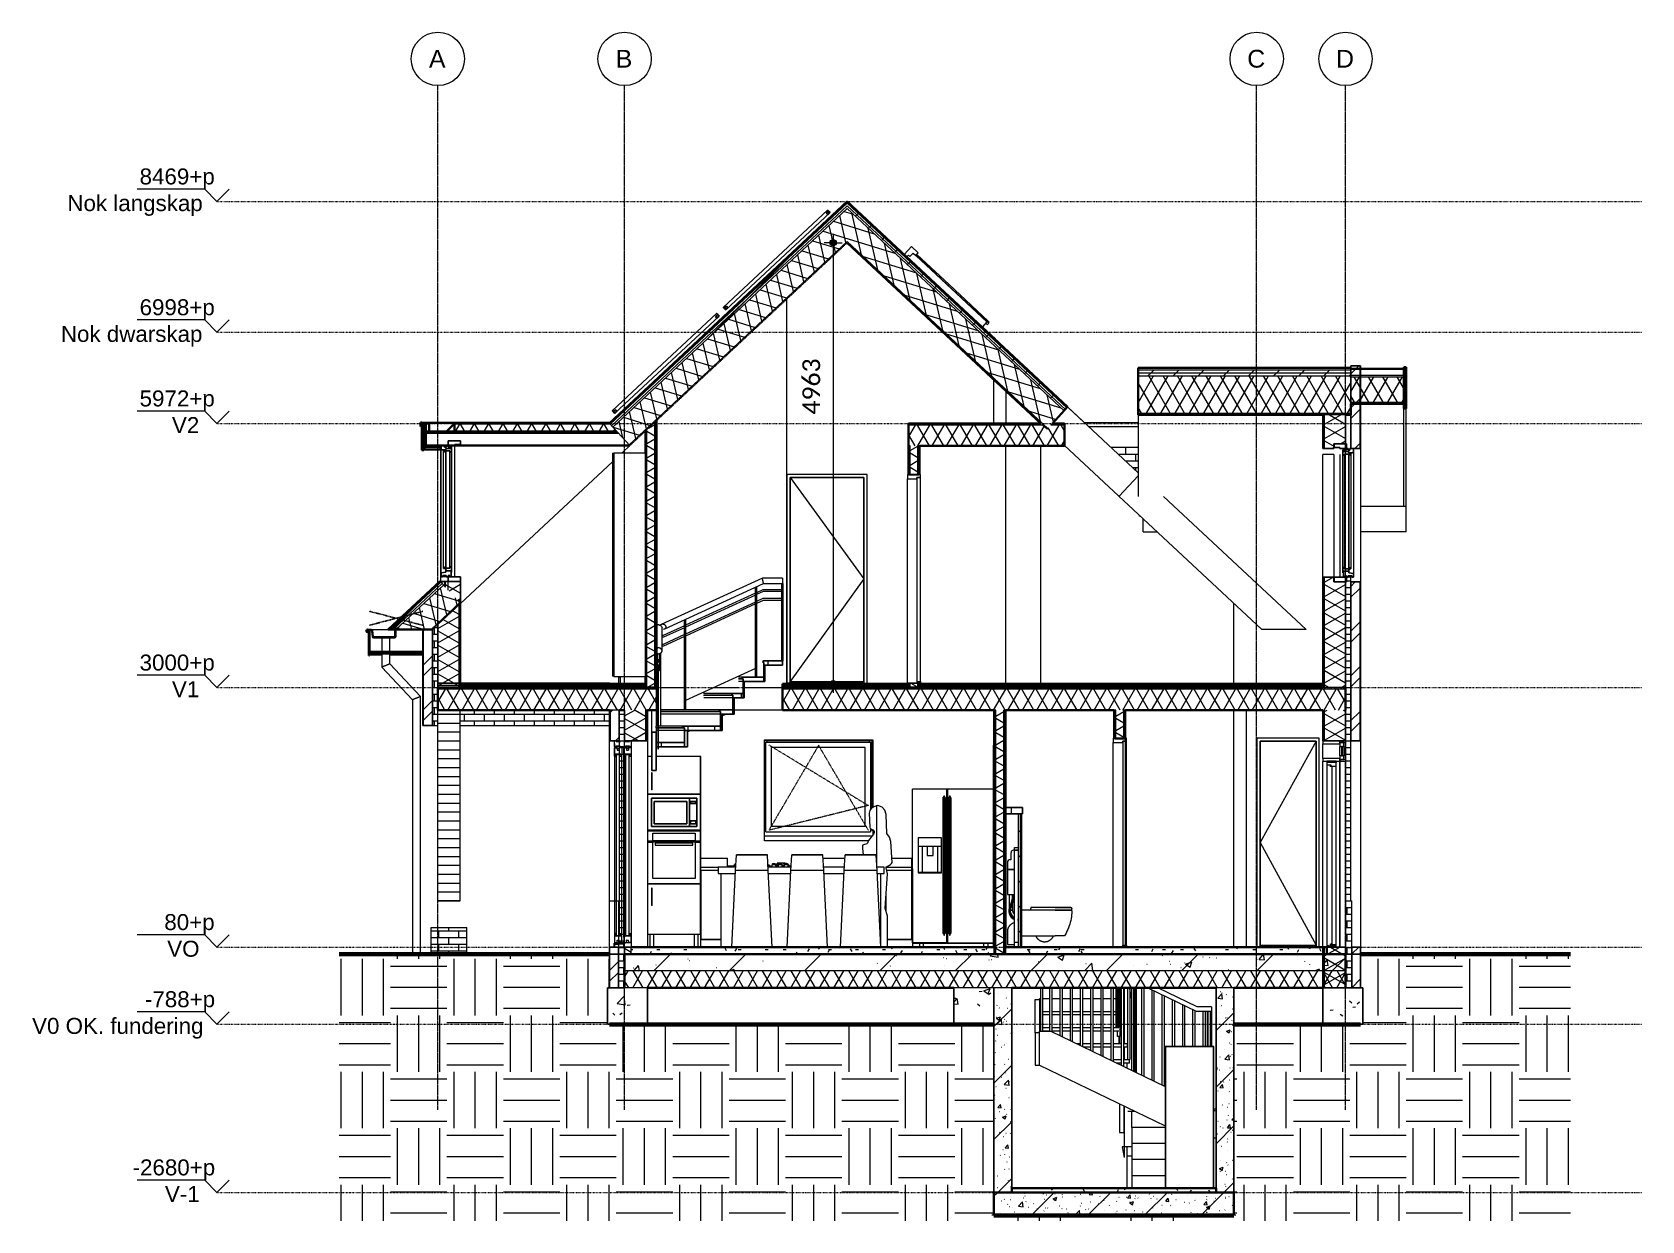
# Model space of a CAD drawing. Header units: millimetres. Extents: x -15640 to 2474, y -3000 to 10373.
import ezdxf

# ---------------------------------------------------------------- set-up
doc = ezdxf.new("R2010")
doc.units = ezdxf.units.MM
for name, pattern in [('Dash', [6.35, 3.175, -3.175]), ('Dash dot', [15.875, 6.35, -4.7625, 0, -4.7625]), ('dash-dot', [5, 3, -1, 0, -1]), ('grid', [24, 15, -3, 3, -3]), ('IMPORT-HIDDEN _2_', [25, 12.5, -12.5]), ('Overhead', [3.96875, 2.38125, -1.5875])]:
    doc.linetypes.add(name, pattern=pattern)
for name, color, linetype, lineweight in [('A-ANNO-DIMS', 211, 'Continuous', 9), ('A-ANNO-DIMS-100', 211, 'Continuous', 9), ('A-CLNG', 13, 'Continuous', 9), ('A-COLS', 52, 'Continuous', 9), ('A-DETL', 90, 'Continuous', 9), ('A-DETL-GENF', 92, 'Continuous', 9), ('A-DOOR', 31, 'Continuous', 9), ('A-DOOR-FRAM', 31, 'Continuous', 18), ('A-FLOR', 192, 'Continuous', 9), ('A-FLOR-HRAL', 11, 'Continuous', 9), ('A-FLOR-LEVL', 51, 'Continuous', 9), ('A-FLOR-MCUT', 51, 'Continuous', 9), ('A-FLOR-OVHD', 1, 'Overhead', 9), ('A-FLOR-PATT', 8, 'Continuous', 35), ('A-GENM', 13, 'Continuous', 9), ('A-GLAZ', 151, 'Continuous', 9), ('A-GLAZ-HDLN', 1, 'Dash', 18), ('A-ROOF', 132, 'Continuous', 9), ('A-ROOF-MCUT', 132, 'Continuous', 35), ('A-ROOF-OTLN', 132, 'Continuous', 9), ('A-ROOF-PATT', 132, 'Continuous', 35), ('A-WALL', 113, 'Continuous', 9), ('A-WALL-PATT', 111, 'Continuous', 25), ('C-BLDG-PADS', 91, 'Continuous', 9), ('C-TOPO', 7, 'Continuous', 9), ('G-IMPT', 8, 'Continuous', 9), ('I-FURN', 30, 'Continuous', 9), ('I-WALL', 2, 'Continuous', 9), ('INSTALLATIE', 14, 'Continuous', 9), ('kaart_114279_503471_50_dwg', 8, 'Continuous', 9), ('P-SANR-FIXT', 6, 'Continuous', 9), ('PAND', 1, 'Continuous', 9), ('PERCEEL', 250, 'Continuous', 9), ('Q-CASE', 31, 'Continuous', 9), ('Q-SPCQ', 91, 'Continuous', 9), ('RASTERVERDELING', 55, 'IMPORT-HIDDEN _2_', 9), ('S-COLS', 52, 'Continuous', 9), ('S-FNDN', 32, 'Continuous', 9), ('S-GRID', 1, 'Continuous', 9), ('S-GRID-IDEN', 1, 'Continuous', 9), ('S-STRS', 31, 'Continuous', 9), ('VEGETATIEOBJECT', 92, 'Continuous', 9)]:
    doc.layers.add(name, color=color, linetype=linetype, lineweight=lineweight)
doc.styles.add('Arial', font='arial.ttf', dxfattribs={"height": 180})
doc.styles.add('Arial_1', font='arial.ttf', dxfattribs={"height": 200})
doc.styles.add('Calibri', font='calibri.ttf', dxfattribs={"height": 200})
doc.dimstyles.new('00_BR_maatvoering_2_0mm', dxfattribs={"dimscale": 304.8, "dimtxt": 235.469685, "dimasz": 0.918635, "dimexe": 0.328084, "dimexo": 0.0625, "dimgap": 0.229659, "dimtad": 1, "dimdec": 0, "dimzin": 0, "dimdsep": 46, "dimtxsty": 'Calibri', "dimblk1": 'DOTSMALL', "dimblk2": 'DOTSMALL', "dimsah": 1, "dimcen": 0.09, "dimdle": 0.328084, "dimazin": 0, "dimtfac": 1, "dimtdec": 4, "dimtix": 1, "dimtmove": 2, "dimatfit": 3, "dimfxl": 0.328084, "dimfxlon": 1, "dimtvp": 1, "dimtfill": 1, "dimtolj": 1, "dimtzin": 0, "dimarcsym": 2})
pattern_1 = [(45, (-5257.7, 3200), (-251.447, 251.447), []), (45, (-5257.7, 3581), (-251.447, 251.447), [])]
pattern_2 = [(50, (-5257.7, 3200), (728.737, -63.756), [76.2, -838.2]), (355, (-5257.7, 3200), (-140.97, 764.23), [60.96, -670.56]), (100.451, (-5197, 3194.7), (587.77, 700.47), [64.76, -712.36]), (46.184, (-5257.7, 3403.2), (1084.32, -168.17), [114.3, -1257.3]), (96.636, (-5167.3, 3389.2), (949.61, 989.71), [97.14, -1068.54]), (351.184, (-5257.7, 3403.2), (949.62, 989.7), [91.44, -1005.84]), (21, (-5156.1, 3352.4), (606.46, -409.06), [76.2, -838.2]), (326, (-5156.1, 3352.4), (247.21, 736.75), [60.96, -670.56]), (71.451, (-5105.56, 3318.3), (853.67, 327.685), [64.76, -712.36]), (37.5, (-5257.7, 3200), (12.355, 338.22), [33.528, -628.904, 33.528, -647.192, -673.1]), (37.5, (-5257.7, 3200), (12.355, 338.22), [-1343.15, 33.53, -639.57]), (7.5, (-5257.7, 3200), (267.279, 400.722), [33.528, -354.584, 33.528, -613.664, -256.54]), (7.5, (-5257.7, 3200), (267.279, 400.722), [-1035.304, 33.53, -223.01]), (327.5, (-5484.26, 3200), (542.363, -22.915), [33.528, -220.472, 33.528, -758.952, -1051.56]), (327.5, (-5484.26, 3200), (542.363, -22.915), [-1046.48, 33.53, -1018.03]), (317.5, (-5585.86, 3200), (592.517, 101.707), [33.528, -296.672, 33.528, -492.76, -746.76]), (317.5, (-5585.86, 3200), (592.517, 101.707), [-856.49, 33.53, -713.23])]
pattern_3 = [(360, (-3466.87, 1373.5), (4e-13, 200), []), (360, (-3466.87, 1357.5), (4e-13, 200), []), (360, (-3466.87, 1341.5), (4e-13, 200), []), (360, (-3466.87, 1325.5), (4e-13, 200), [])]
pattern_4 = [(90, (-5257.7, 3200), (-320, 2e-14), [])]
pattern_5 = [(360, (-5782.87, 4359.41), (4e-13, 200), []), (360, (-5782.87, 4343.41), (4e-13, 200), []), (360, (-5782.87, 4327.41), (4e-13, 200), []), (360, (-5782.87, 4311.41), (4e-13, 200), [])]
pattern_6 = [(360, (-8742.87, 4441.5), (4e-13, 200), []), (360, (-8742.87, 4425.5), (4e-13, 200), []), (360, (-8742.87, 4409.5), (4e-13, 200), []), (360, (-8742.87, 4393.5), (4e-13, 200), [])]
pattern_7 = [(45, (-5257.7, 3200), (-141.4214, 141.4214), [])]
pattern_8 = [(90, (-5257.7, 3200), (-300, 2e-14), [])]
pattern_9 = [(0, (-5257.7, 3200), (635, 635), [635, -635]), (0, (-5257.7, 3438.1), (635, 635), [635, -635]), (0, (-5257.7, 3676.25), (635, 635), [635, -635]), (90, (-5178.3, 3755.6), (-635, 635), [635, -635]), (90, (-4940.2, 3755.6), (-635, 635), [635, -635]), (90, (-4702.1, 3755.6), (-635, 635), [635, -635])]
pattern_10 = [(0, (-5257.69, 3200), (406.4, 101.6), [33.528, -271.272, 33.528, -271.272, -1625.6]), (0, (-5257.69, 3200), (406.4, 101.6), [-609.6, 33.528, -576.072, 33.528, -271.272, -711.2]), (0, (-5257.69, 3200), (406.4, 101.6), [-1524, 33.528, -169.672, 33.528, -474.472]), (120, (-5105.29, 3250.8), (-291.1882, 301.1527), [33.528, -271.272, 33.528, -271.272, -1625.6]), (120, (-5105.29, 3250.8), (-291.1882, 301.1527), [-609.6, 33.528, -576.072, 33.528, -271.272, -711.2]), (120, (-5105.29, 3250.8), (-291.1882, 301.1527), [-1524, 33.528, -169.672, 33.528, -474.472]), (240, (-5054.49, 3454), (-115.2118, -402.7527), [33.528, -271.272, 33.528, -271.272, -1625.6]), (240, (-5054.49, 3454), (-115.2118, -402.7527), [-609.6, 33.528, -576.072, 33.528, -271.272, -711.2]), (240, (-5054.49, 3454), (-115.2118, -402.7527), [-1524, 33.528, -169.672, 33.528, -474.472])]
pattern_11 = [(360, (-4816.87, 1373.5), (4e-13, 200), []), (360, (-4816.87, 1357.5), (4e-13, 200), []), (360, (-4816.87, 1341.5), (4e-13, 200), []), (360, (-4816.87, 1325.5), (4e-13, 200), [])]
pattern_12 = [(330, (-11046.77, 4192.84), (70, 121.244), []), (30, (-11046.77, 4192.84), (-70, 121.244), [])]
pattern_13 = [(45, (-5257.7, 3200), (-318.198, 318.198), []), (50, (-5257.7, 3200), (430.356, -37.652), [45, -495]), (355, (-5257.7, 3200), (-83.25, 451.315), [36, -396]), (100.451, (-5221.83, 3196.86), (347.109, 413.66), [38.244, -420.685]), (46.184, (-5257.7, 3320), (640.344, -99.314), [67.5, -742.5]), (96.636, (-5204.33, 3311.7), (560.793, 584.475), [57.366, -631.03]), (351.184, (-5257.7, 3320), (560.8, 584.47), [54, -594]), (21, (-5197.7, 3290), (358.144, -241.572), [45, -495]), (326, (-5197.7, 3290), (145.99, 435.09), [36, -396]), (71.451, (-5167.85, 3269.87), (504.135, 193.515), [38.244, -420.685]), (37.5, (-5257.69, 3200), (4.864, 133.1575), [3.353, -257.447, 3.353, -264.647, -265]), (37.5, (-5257.69, 3200), (4.864, 133.1575), [-528.8, 3.353, -261.647]), (7.5, (-5257.7, 3200), (105.2278, 157.7647), [3.353, -149.447, 3.353, -251.447, -101]), (7.5, (-5257.7, 3200), (105.2278, 157.7647), [-407.6, 3.353, -97.647]), (327.5, (-5346.89, 3200), (213.529, -9.022), [3.353, -96.647, 3.353, -308.647, -414]), (327.5, (-5346.89, 3200), (213.529, -9.022), [-412, 3.353, -410.647]), (317.5, (-5386.9, 3200), (233.2745, 40.042), [3.353, -126.647, 3.353, -203.847, -294]), (317.5, (-5386.9, 3200), (233.2745, 40.042), [-337.2, 3.353, -290.647])]

msp = doc.modelspace()

# ---------------------------------------------------------------- texts
at = {"layer": 'A-FLOR-LEVL', "char_height": 180, "attachment_point": 1, "style": 'Arial'}
for s, insert, width in [('8469+p', (-14431.5, 8840.4), 1018.143), ('Nok langskap', (-15244.4, 8540.4), 1795.78), ('6998+p', (-14431.5, 7368.7), 1018.143), ('Nok dwarskap', (-15317.4, 7068.7), 1883.966), ('5972+p', (-14431.5, 6342.8), 1018.143), ('V2', (-14067.4, 6042.8), 368.776), ('3000+p', (-14431.5, 3371), 1018.143), ('V1', (-14067.4, 3071), 368.776), ('80+p', (-14153.5, 451), 681.434), ('VO', (-14120.4, 151), 432.911), ('-788+p', (-14371.5, -417), 945.991), ('V0 OK. fundering', (-15641.4, -717), 2276.792), ('-2680+p', (-14510.5, -2309), 1114.346), ('V-1', (-14146.4, -2609), 464.979)]:
    msp.add_mtext(s, dxfattribs=dict(at, insert=insert, width=width))
at = {"layer": 'S-GRID-IDEN', "char_height": 200, "attachment_point": 1, "style": 'Arial_1'}
for s, insert, width in [('A', (-11174.9, 10174.9), 232.489), ('B', (-9073.1, 10174.9), 232.489), ('C', (-1966.5, 10174.9), 248.523), ('D', (-966.5, 10174.9), 248.523)]:
    msp.add_mtext(s, dxfattribs=dict(at, insert=insert, width=width))

# ---------------------------------------------------------------- blocks, each defined once
blk = doc.blocks.new('32_EA_binnenkozijn_hardhout_deurzonderbovenlicht - 1000x2730-1442049-B-B')
at = {"layer": 'A-DOOR'}
for p, q in [((-4817, 2350), (-4825, 2350)), ((-4825, 2350), (-4825, 80))]:
    blk.add_line(p, q, dxfattribs=at)
blk = doc.blocks.new('32_EA_binnenkozijn_hardhout_deurzonderbovenlicht - 1000x2730-1442234-B-B')
at = {"layer": 'A-DOOR'}
h = blk.add_hatch(dxfattribs=at)
h.set_pattern_fill('FP_14', color=256, style=0, pattern_type=2)
h.set_pattern_definition(pattern_4)
h.paths.add_polyline_path([(-3475, 2380), (-3367, 2380), (-3367, 2395), (-3327, 2395), (-3327, 2430), (-3345, 2430), (-3345, 2420), (-3457, 2420), (-3457, 2430), (-3475, 2430)])
h = blk.add_hatch(dxfattribs=at)
h.set_pattern_fill('FP_14', color=256, style=0, pattern_type=2)
h.set_pattern_definition(pattern_4)
h.paths.add_polyline_path([(-3327, 100), (-3327, 2395), (-3367, 2395), (-3367, 100)])
at = {"layer": 'A-DOOR', "lineweight": 18}
for p, q in [((-3457, 2430), (-3475, 2430)), ((-3475, 2430), (-3475, 2380)), ((-3475, 2380), (-3367, 2380)), ((-3457, 2420), (-3457, 2430)), ((-3345, 2420), (-3457, 2420)), ((-3327, 2395), (-3367, 2395)), ((-3367, 2395), (-3367, 100)), ((-3367, 2380), (-3367, 2395)), ((-3367, 2395), (-3327, 2395)), ((-3327, 2430), (-3345, 2430)), ((-3345, 2430), (-3345, 2420)), ((-3327, 2395), (-3327, 2430)), ((-3327, 100), (-3327, 2395)), ((-3367, 100), (-3327, 100))]:
    blk.add_line(p, q, dxfattribs=at)
at = {"layer": 'A-DOOR'}
for p, q in [((-3475, 80), (-3475, 2380)), ((-3367, 80), (-3367, 100)), ((-3327, 100), (-3327, 80))]:
    blk.add_line(p, q, dxfattribs=at)
blk = doc.blocks.new('32_EA_binnenkozijn_hardhout_deurzonderbovenlicht - 900x2730-1443313-B-B')
at = {"layer": 'A-DOOR'}
for p, q in [((-7143, 5398), (-7151, 5398)), ((-7143, 3048), (-7143, 5398)), ((-7143, 3048), (-7151, 3048))]:
    blk.add_line(p, q, dxfattribs=at)
blk = doc.blocks.new('32_EA_binnenkozijn_hardhout_deurzonderbovenlicht - 900x2730-1443314-B-B')
at = {"layer": 'A-DOOR'}
for p, q in [((-6245, 5398), (-7143, 5398)), ((-7110, 5363), (-6280, 4223)), ((-6280, 5363), (-7110, 5363)), ((-7110, 5363), (-7110, 3068)), ((-7110, 3048), (-7110, 5363)), ((-7110, 5363), (-6280, 5363)), ((-6280, 3068), (-6280, 5363)), ((-6280, 5363), (-6280, 3048)), ((-6245, 3048), (-6245, 5398)), ((-6280, 4223), (-7110, 3068)), ((-7110, 3048), (-7143, 3048)), ((-7110, 3068), (-6280, 3068)), ((-7095, 3068), (-7095, 3048)), ((-6295, 3068), (-6295, 3048)), ((-6280, 3048), (-6245, 3048))]:
    blk.add_line(p, q, dxfattribs=at)
blk = doc.blocks.new('32_EA_binnenkozijn_hardhout_deurzonderbovenlicht - 900x2730-V1-B-B')
at = {"layer": 'A-DOOR', "lineweight": 18}
for p, q in [((-5773, 5398), (-5791, 5398)), ((-5791, 5398), (-5791, 5348)), ((-5791, 5348), (-5683, 5348)), ((-5773, 5388), (-5773, 5398)), ((-5661, 5388), (-5773, 5388)), ((-5643, 5363), (-5683, 5363)), ((-5683, 5363), (-5683, 3068)), ((-5683, 5348), (-5683, 5363)), ((-5683, 5363), (-5643, 5363)), ((-5643, 5398), (-5661, 5398)), ((-5661, 5398), (-5661, 5388)), ((-5643, 5363), (-5643, 5398)), ((-5643, 3068), (-5643, 5363)), ((-5683, 3068), (-5643, 3068))]:
    blk.add_line(p, q, dxfattribs=at)
at = {"layer": 'A-DOOR'}
for p, q in [((-5791, 3048), (-5791, 5348)), ((-5783, 3048), (-5791, 3048)), ((-5683, 3068), (-5683, 3048)), ((-5643, 3048), (-5651, 3048)), ((-5643, 3068), (-5643, 3048))]:
    blk.add_line(p, q, dxfattribs=at)
blk = doc.blocks.new('73_3B_aanrechtblad - rand - 73_3B_aanrechtblad - rand-1151988-B-B')
at = {"layer": 'Q-CASE', "lineweight": 18}
for p, q in [((-8117, 1082), (-7815, 1082)), ((-8117, 980), (-7921, 980)), ((-8117, 940), (-8117, 980)), ((-7921, 940), (-8117, 940)), ((-7815, 992), (-7815, 1082))]:
    blk.add_line(p, q, dxfattribs=at)
blk = doc.blocks.new('S4R_Geberit_Reservoir_Duofix_Wall-WC_UP320 - S4R_Geberit_Reservoir_Duofix_Wall-WC_UP320-476153-B-B')
at = {"layer": 'P-SANR-FIXT'}
for p, q in [((-4625, 1143), (-4625, 1062)), ((-4585, 1170), (-4598, 1170)), ((-4585, 1200), (-4545, 1200)), ((-4585, 1170), (-4585, 1200)), ((-4545, 1170), (-4585, 1170)), ((-4585, 1170), (-4545, 1170)), ((-4585, 130), (-4585, 1170)), ((-4545, 1200), (-4545, 1170)), ((-4545, 1170), (-4545, 130)), ((-4542, 1110), (-4545, 1110)), ((-4506, 1110), (-4508, 1110)), ((-4506, 1110), (-4506, 953)), ((-4665, 1032), (-4665, 953)), ((-4585, 953), (-4665, 953)), ((-4665, 953), (-4665, 670)), ((-4665, 953), (-4585, 953)), ((-4625, 1062), (-4635, 1062)), ((-4545, 953), (-4542, 953)), ((-4508, 953), (-4506, 953)), ((-4544, 819), (-4544, 817)), ((-4544, 817), (-4544, 811)), ((-4544, 811), (-4544, 801)), ((-4544, 801), (-4544, 792)), ((-4544, 792), (-4544, 785)), ((-4544, 785), (-4544, 783)), ((-4665, 670), (-4585, 670)), ((-4645, 670), (-4645, 506)), ((-4607, 669), (-4608, 669)), ((-4603, 670), (-4607, 669)), ((-4605, 495), (-4605, 578)), ((-4605, 495), (-4631, 495)), ((-4631, 495), (-4625, 495)), ((-4625, 495), (-4605, 495)), ((-4542, 452), (-4545, 452)), ((-4542, 400), (-4545, 400)), ((-4543, 395), (-4545, 395)), ((-4545, 395), (-4543, 395)), ((-4545, 380), (-4543, 380)), ((-4543, 380), (-4545, 380)), ((-4543, 386), (-4543, 395)), ((-4543, 395), (-4543, 395)), ((-4543, 381), (-4543, 386)), ((-4543, 380), (-4543, 381)), ((-4506, 452), (-4508, 452)), ((-4506, 400), (-4508, 400)), ((-4508, 390), (-4506, 390)), ((-4508, 382), (-4506, 382)), ((-4665, 255), (-4665, 110)), ((-4542, 355), (-4545, 355)), ((-4545, 265), (-4542, 265)), ((-4506, 355), (-4508, 355)), ((-4665, 110), (-4620, 110)), ((-4620, 110), (-4585, 110)), ((-4585, 80), (-4585, 130)), ((-4545, 130), (-4585, 130)), ((-4545, 130), (-4545, 80))]:
    blk.add_line(p, q, dxfattribs=at)
at = {"layer": 'P-SANR-FIXT', "flags": 128}
for points in [[(-4608, 669), (-4608, 631), (-4615, 596), (-4626, 563), (-4638, 532), (-4646, 501), (-4647, 472), (-4639, 443), (-4623, 418), (-4600, 398), (-4585, 391)], [(-4585, 391), (-4600, 398), (-4623, 418), (-4639, 443), (-4647, 472), (-4646, 501), (-4638, 532), (-4626, 563), (-4615, 596), (-4608, 631), (-4608, 669)], [(-4585, 407), (-4588, 408), (-4607, 423), (-4621, 442), (-4630, 463), (-4633, 486), (-4629, 510), (-4620, 537), (-4609, 566), (-4599, 598), (-4592, 633), (-4593, 670)], [(-4593, 670), (-4592, 633), (-4599, 598), (-4609, 566), (-4620, 537), (-4629, 510), (-4633, 486), (-4630, 463), (-4621, 442), (-4607, 423), (-4588, 408), (-4585, 407)], [(-4585, 450), (-4586, 452), (-4588, 453), (-4590, 455), (-4591, 457), (-4593, 459), (-4594, 461), (-4595, 463), (-4597, 465), (-4598, 467), (-4599, 469), (-4600, 471), (-4601, 473), (-4602, 476), (-4602, 478), (-4603, 480), (-4604, 482), (-4604, 485), (-4604, 487), (-4605, 490), (-4605, 492), (-4605, 494), (-4605, 495)], [(-4585, 353), (-4589, 352), (-4593, 351), (-4596, 350), (-4600, 349), (-4604, 347), (-4607, 345), (-4611, 344), (-4615, 342), (-4618, 340), (-4621, 338), (-4625, 335), (-4628, 333), (-4631, 330), (-4634, 327), (-4637, 325), (-4639, 322), (-4642, 319), (-4644, 316), (-4647, 312), (-4649, 309), (-4651, 306), (-4653, 302), (-4655, 299), (-4657, 295), (-4658, 291), (-4659, 287), (-4661, 284), (-4662, 280), (-4663, 276), (-4663, 272), (-4664, 268), (-4664, 264), (-4665, 260), (-4665, 256), (-4665, 255)]]:
    blk.add_lwpolyline(points, dxfattribs=at)
at = {"layer": 'P-SANR-FIXT'}
for centre, radius in [((-4598, 1143), 26.7), ((-4635, 1032), 30)]:
    blk.add_arc(centre, radius, 90, 180, dxfattribs=at)
blk = doc.blocks.new('73_EA_Standaard_kledingkast_IKEA - 950x350x2600-502274-B-B')
at = {"layer": 'I-FURN'}
for p, q in [((-9111, 5637), (-9093, 5637)), ((-9111, 5637), (-9111, 3127)), ((-9093, 5642), (-8743, 5642)), ((-9093, 5642), (-9093, 3122)), ((-8743, 5642), (-8743, 3122)), ((-9093, 3127), (-9111, 3127)), ((-8743, 3122), (-9093, 3122)), ((-9043, 3122), (-9025, 3122)), ((-9043, 3122), (-9043, 3042)), ((-9025, 3122), (-9025, 3042)), ((-9025, 3042), (-9043, 3042))]:
    blk.add_line(p, q, dxfattribs=at)
blk = doc.blocks.new('KOZIJN_TYPE_E - KOZIJN_TYPE_D-2988663-B-B')
at = {"layer": 'A-GENM'}
for p, q in [((-823, 5681), (-823, 5670)), ((-770, 5639), (-770, 4283)), ((-823, 4241), (-829, 4241)), ((-823, 4255), (-823, 4241)), ((-785, 4241), (-823, 4241))]:
    blk.add_line(p, q, dxfattribs=at)
at = {"layer": 'A-GLAZ', "lineweight": 25}
for p, q in [((-850, 5742), (-990, 5742)), ((-990, 5742), (-990, 5699)), ((-990, 5699), (-924, 5699)), ((-924, 5699), (-924, 5689)), ((-924, 5689), (-869, 5689)), ((-884, 5674), (-889, 5674)), ((-889, 5674), (-889, 5614)), ((-829, 5689), (-884, 5689)), ((-884, 5689), (-884, 5663)), ((-884, 5656), (-884, 5674)), ((-884, 5663), (-854, 5663)), ((-823, 5656), (-884, 5656)), ((-870, 5614), (-870, 5627)), ((-870, 5627), (-824, 5627)), ((-869, 5689), (-869, 5675)), ((-869, 5675), (-850, 5675)), ((-854, 5663), (-854, 5656)), ((-854, 5656), (-823, 5656)), ((-850, 5675), (-850, 5742)), ((-829, 5670), (-829, 5689)), ((-810, 5670), (-829, 5670)), ((-824, 5627), (-824, 5614)), ((-824, 5614), (-799, 5621)), ((-823, 5639), (-823, 5656)), ((-823, 5656), (-823, 5639)), ((-818, 5639), (-823, 5639)), ((-823, 5639), (-780, 5639)), ((-818, 5630), (-818, 5639)), ((-799, 5630), (-818, 5630)), ((-770, 5689), (-810, 5689)), ((-810, 5689), (-810, 5670)), ((-799, 5621), (-799, 5630)), ((-780, 5639), (-780, 5644)), ((-780, 5644), (-775, 5644)), ((-775, 5644), (-773, 5639)), ((-773, 5639), (-770, 5639)), ((-770, 5639), (-770, 5689)), ((-889, 5614), (-870, 5614)), ((-870, 4350), (-889, 4350)), ((-889, 4350), (-889, 4290)), ((-870, 4337), (-870, 4350)), ((-799, 4343), (-824, 4350)), ((-824, 4350), (-824, 4337)), ((-990, 4241), (-990, 4188)), ((-869, 4241), (-990, 4241)), ((-990, 4188), (-850, 4188)), ((-889, 4290), (-884, 4290)), ((-884, 4290), (-884, 4308)), ((-884, 4308), (-823, 4308)), ((-823, 4308), (-884, 4308)), ((-884, 4308), (-884, 4241)), ((-884, 4241), (-829, 4241)), ((-824, 4337), (-870, 4337)), ((-850, 4255), (-869, 4255)), ((-869, 4255), (-869, 4241)), ((-850, 4188), (-850, 4255)), ((-829, 4241), (-829, 4255)), ((-829, 4255), (-789, 4255)), ((-823, 4308), (-823, 4325)), ((-823, 4325), (-818, 4325)), ((-823, 4291), (-823, 4308)), ((-770, 4283), (-823, 4291)), ((-818, 4325), (-818, 4334)), ((-818, 4334), (-799, 4334)), ((-799, 4334), (-799, 4343)), ((-789, 4255), (-785, 4241)), ((-785, 4241), (-770, 4241)), ((-770, 4241), (-770, 4283))]:
    blk.add_line(p, q, dxfattribs=at)
at = {"layer": 'A-GLAZ'}
for p, q in [((-924, 5622), (-924, 4241)), ((-799, 5621), (-799, 4343)), ((-889, 4350), (-889, 5614))]:
    blk.add_line(p, q, dxfattribs=at)
blk = doc.blocks.new('GLAS_COMPONENT_TYPE_A - GLAS_COMPONENT_TYPE_A-2988674-B-B')
at = {"layer": 'A-GLAZ', "lineweight": 25}
for p, q in [((-870, 5627), (-870, 4337)), ((-823, 5627), (-870, 5627)), ((-823, 4337), (-823, 5627)), ((-870, 4337), (-823, 4337))]:
    blk.add_line(p, q, dxfattribs=at)
blk = doc.blocks.new('Railing - 50 x 12mm-673301-B-B')
at = {"layer": 'A-FLOR-HRAL'}
for p, q in [((-7205, 3300), (-7205, 4170)), ((-7205, 4170), (-7193, 4170)), ((-7193, 4170), (-7193, 3300)), ((-7193, 3300), (-7197, 3300))]:
    blk.add_line(p, q, dxfattribs=at)
blk = doc.blocks.new('Railing - 800mm-673318-B-B')
at = {"layer": 'A-FLOR-HRAL', "lineweight": 18}
blk.add_line((-8593, 3256), (-8598, 3256), dxfattribs=at)
at = {"layer": 'A-FLOR-HRAL'}
for p, q in [((-8598, 3256), (-8598, 3062)), ((-8593, 3062), (-8593, 3256)), ((-8593, 3062), (-8598, 3062)), ((-8598, 3062), (-8598, 2311)), ((-8593, 2311), (-8593, 3062)), ((-8598, 2311), (-8593, 2311))]:
    blk.add_line(p, q, dxfattribs=at)
blk = doc.blocks.new('Railing - 50 x 12mm-673320-B-B')
at = {"layer": 'A-FLOR-HRAL'}
for p, q in [((-8566, 2567), (-8566, 3388)), ((-8616, 2747), (-8616, 2567))]:
    blk.add_line(p, q, dxfattribs=at)
blk = doc.blocks.new('Railing - 50 x 12mm-673322-B-B')
at = {"layer": 'A-FLOR-HRAL'}
for p, q in [((-8300, 3762), (-8288, 3767)), ((-8300, 2750), (-8300, 3762)), ((-8288, 3767), (-8288, 2750))]:
    blk.add_line(p, q, dxfattribs=at)
blk = doc.blocks.new('Railing - 800mm-673324-B-B')
at = {"layer": 'A-FLOR-HRAL'}
blk.add_line((-7500, 3214), (-8288, 2853), dxfattribs=at)
blk = doc.blocks.new('Railing - Railing-654637-B-B')
at = {"layer": 'A-FLOR-HRAL'}
for p, q in [((-7423, 4230), (-8562, 3708)), ((-8520, 3661), (-7410, 4170)), ((-7197, 4230), (-7423, 4230)), ((-7410, 4170), (-7197, 4170)), ((-7500, 4062), (-8288, 3701)), ((-7500, 4040), (-8288, 3679)), ((-7417, 4100), (-7488, 4067)), ((-7413, 4080), (-7488, 4045)), ((-7417, 4000), (-7488, 3967)), ((-7205, 4100), (-7417, 4100)), ((-7205, 4000), (-7417, 4000)), ((-7205, 4080), (-7413, 4080)), ((-7500, 3962), (-8288, 3601)), ((-7500, 3940), (-8288, 3579)), ((-7413, 3980), (-7488, 3945)), ((-7205, 3980), (-7413, 3980)), ((-8552, 3413), (-8552, 3672)), ((-8300, 3695), (-8541, 3585)), ((-8300, 3673), (-8537, 3565)), ((-8541, 3585), (-8552, 3585)), ((-8537, 3565), (-8552, 3565)), ((-8541, 3485), (-8552, 3485)), ((-8537, 3465), (-8552, 3465)), ((-8300, 3595), (-8541, 3485)), ((-8300, 3573), (-8537, 3465)), ((-8632, 3439), (-8632, 3413)), ((-8601, 3313), (-8601, 3381)), ((-8601, 3213), (-8601, 3291)), ((-8581, 3382), (-8581, 3313)), ((-8581, 3291), (-8581, 3213))]:
    blk.add_line(p, q, dxfattribs=at)
at = {"layer": 'A-FLOR-HRAL', "lineweight": 18}
for p, q in [((-8601, 3313), (-8601, 3291)), ((-8581, 3313), (-8601, 3313)), ((-8601, 3291), (-8581, 3291)), ((-8581, 3291), (-8581, 3313)), ((-8601, 3213), (-8601, 3191)), ((-8581, 3213), (-8601, 3213)), ((-8601, 3191), (-8598, 3191)), ((-8593, 3191), (-8581, 3191)), ((-8581, 3191), (-8581, 3213))]:
    blk.add_line(p, q, dxfattribs=at)
at = {"layer": 'A-FLOR-HRAL', "flags": 128}
for points in [[(-7197, 4230), (-7197, 4229), (-7197, 4227), (-7197, 4223), (-7197, 4219), (-7197, 4213), (-7197, 4207), (-7197, 4200)], [(-7197, 4200), (-7197, 4193), (-7197, 4187), (-7197, 4181), (-7197, 4177), (-7197, 4173), (-7197, 4171), (-7197, 4170)]]:
    blk.add_lwpolyline(points, dxfattribs=at)
at = {"layer": 'A-FLOR-HRAL'}
for points, knots in [([(-7417, 4200), (-7417, 4202), (-7418, 4207), (-7420, 4215), (-7422, 4223), (-7423, 4229), (-7423, 4230), (-7423, 4230)], [0, 0, 0, 0, 0.142857, 0.285714, 0.571429, 0.785714, 1, 1, 1, 1]), ([(-7410, 4170), (-7410, 4170), (-7411, 4172), (-7412, 4180), (-7415, 4190), (-7416, 4197), (-7417, 4200)], [0, 0, 0, 0, 0.285714, 0.571429, 0.785714, 1, 1, 1, 1]), ([(-8611, 3711), (-8609, 3711), (-8606, 3711), (-8602, 3711), (-8598, 3710), (-8594, 3709), (-8592, 3708)], [0.6872482, 0.6872482, 0.6872482, 0.6872482, 0.7857143, 0.8392857, 0.8928571, 1, 1, 1, 1]), ([(-8592, 3708), (-8589, 3707), (-8583, 3705), (-8575, 3701), (-8567, 3696), (-8559, 3689), (-8555, 3682), (-8552, 3676), (-8552, 3674), (-8552, 3672)], [0, 0, 0, 0, 0.142857, 0.285714, 0.428571, 0.571429, 0.785714, 0.892857, 1, 1, 1, 1]), ([(-8513, 3698), (-8514, 3700), (-8518, 3703), (-8524, 3707), (-8532, 3710), (-8539, 3711), (-8546, 3712), (-8551, 3711), (-8554, 3711), (-8558, 3710), (-8561, 3709), (-8562, 3708)], [0, 0, 0, 0, 0.142857, 0.285714, 0.428571, 0.571429, 0.678571, 0.785714, 0.839286, 0.892857, 1, 1, 1, 1]), ([(-8536, 3658), (-8535, 3658), (-8532, 3658), (-8528, 3659), (-8525, 3660), (-8522, 3660), (-8520, 3661)], [0.6872482, 0.6872482, 0.6872482, 0.6872482, 0.7857143, 0.8392857, 0.8928571, 1, 1, 1, 1]), ([(-8520, 3661), (-8518, 3662), (-8514, 3665), (-8510, 3669), (-8507, 3674), (-8505, 3681), (-8506, 3688), (-8509, 3694), (-8511, 3696), (-8513, 3698)], [0, 0, 0, 0, 0.142857, 0.285714, 0.428571, 0.571429, 0.785714, 0.892857, 1, 1, 1, 1])]:
    blk.add_open_spline(points, degree=3, knots=knots, dxfattribs=at)
blk.add_open_spline([(-8562, 3708), (-8564, 3707), (-8568, 3705), (-8571, 3702), (-8573, 3700)], degree=3, dxfattribs=at)
at = {"layer": 'A-FLOR-HRAL', "lineweight": 18}
for points, knots in [([(-8592, 3446), (-8595, 3446), (-8600, 3445), (-8608, 3443), (-8614, 3440), (-8619, 3437), (-8622, 3435), (-8624, 3432), (-8626, 3430), (-8627, 3429), (-8628, 3427), (-8629, 3425), (-8631, 3422), (-8632, 3418), (-8632, 3415), (-8632, 3413)], [0, 0, 0, 0, 0.142857, 0.285714, 0.428571, 0.5, 0.571429, 0.625, 0.678571, 0.705357, 0.732143, 0.785714, 0.839286, 0.892857, 1, 1, 1, 1]), ([(-8552, 3413), (-8552, 3414), (-8552, 3417), (-8553, 3421), (-8554, 3424), (-8556, 3427), (-8557, 3429), (-8559, 3432), (-8562, 3435), (-8565, 3437), (-8569, 3440), (-8573, 3442), (-8577, 3443), (-8581, 3444), (-8586, 3445), (-8590, 3446), (-8592, 3446)], [0, 0, 0, 0, 0.071429, 0.142857, 0.214286, 0.25, 0.285714, 0.357143, 0.428571, 0.5, 0.571429, 0.678571, 0.732143, 0.785714, 0.892857, 1, 1, 1, 1]), ([(-8632, 3413), (-8632, 3412), (-8632, 3409), (-8631, 3405), (-8630, 3402), (-8628, 3399), (-8627, 3397), (-8625, 3394), (-8622, 3391), (-8619, 3389), (-8615, 3386), (-8611, 3384), (-8607, 3383), (-8603, 3382), (-8598, 3381), (-8594, 3380), (-8592, 3380)], [0, 0, 0, 0, 0.071429, 0.142857, 0.214286, 0.25, 0.285714, 0.357143, 0.428571, 0.5, 0.571429, 0.678571, 0.732143, 0.785714, 0.892857, 1, 1, 1, 1]), ([(-8592, 3380), (-8589, 3380), (-8584, 3381), (-8576, 3383), (-8570, 3386), (-8565, 3389), (-8562, 3391), (-8560, 3394), (-8558, 3396), (-8557, 3397), (-8556, 3399), (-8555, 3401), (-8554, 3404), (-8552, 3408), (-8552, 3411), (-8552, 3413)], [0, 0, 0, 0, 0.142857, 0.285714, 0.428571, 0.5, 0.571429, 0.625, 0.678571, 0.705357, 0.732143, 0.785714, 0.839286, 0.892857, 1, 1, 1, 1])]:
    blk.add_open_spline(points, degree=3, knots=knots, dxfattribs=at)
for name, p in [('Railing - 50 x 12mm-673301-B-B', (0, 0)), ('Railing - 50 x 12mm-673322-B-B', (800, 367)), ('Railing - 50 x 12mm-673322-B-B', (0, 0)), ('Railing - 50 x 12mm-673320-B-B', (0, 0)), ('Railing - 800mm-673318-B-B', (0, 0)), ('Railing - 800mm-673324-B-B', (0, 0))]:
    blk.add_blockref(name, p)
blk = doc.blocks.new('Top Rail Type - Top Rail_Internal_-654664-B-B')
at = {"layer": 'A-FLOR-HRAL'}
for p, q in [((-7423, 4230), (-8562, 3708)), ((-8520, 3661), (-7410, 4170)), ((-7197, 4230), (-7423, 4230)), ((-7410, 4170), (-7197, 4170)), ((-8552, 3413), (-8552, 3672)), ((-8632, 3439), (-8632, 3413))]:
    blk.add_line(p, q, dxfattribs=at)
at = {"layer": 'A-FLOR-HRAL', "flags": 128}
for points in [[(-7197, 4230), (-7197, 4229), (-7197, 4227), (-7197, 4223), (-7197, 4219), (-7197, 4213), (-7197, 4207), (-7197, 4200)], [(-7197, 4200), (-7197, 4193), (-7197, 4187), (-7197, 4181), (-7197, 4177), (-7197, 4173), (-7197, 4171), (-7197, 4170)]]:
    blk.add_lwpolyline(points, dxfattribs=at)
at = {"layer": 'A-FLOR-HRAL'}
for points, knots in [([(-7417, 4200), (-7417, 4202), (-7418, 4207), (-7420, 4215), (-7422, 4223), (-7423, 4229), (-7423, 4230), (-7423, 4230)], [0, 0, 0, 0, 0.142857, 0.285714, 0.571429, 0.785714, 1, 1, 1, 1]), ([(-7410, 4170), (-7410, 4170), (-7411, 4172), (-7412, 4180), (-7415, 4190), (-7416, 4197), (-7417, 4200)], [0, 0, 0, 0, 0.285714, 0.571429, 0.785714, 1, 1, 1, 1]), ([(-8611, 3711), (-8609, 3711), (-8606, 3711), (-8602, 3711), (-8598, 3710), (-8594, 3709), (-8592, 3708)], [0.6872482, 0.6872482, 0.6872482, 0.6872482, 0.7857143, 0.8392857, 0.8928571, 1, 1, 1, 1]), ([(-8592, 3708), (-8589, 3707), (-8583, 3705), (-8575, 3701), (-8567, 3696), (-8559, 3689), (-8555, 3682), (-8552, 3676), (-8552, 3674), (-8552, 3672)], [0, 0, 0, 0, 0.142857, 0.285714, 0.428571, 0.571429, 0.785714, 0.892857, 1, 1, 1, 1]), ([(-8513, 3698), (-8514, 3700), (-8518, 3703), (-8524, 3707), (-8532, 3710), (-8539, 3711), (-8546, 3712), (-8551, 3711), (-8554, 3711), (-8558, 3710), (-8561, 3709), (-8562, 3708)], [0, 0, 0, 0, 0.142857, 0.285714, 0.428571, 0.571429, 0.678571, 0.785714, 0.839286, 0.892857, 1, 1, 1, 1]), ([(-8536, 3658), (-8535, 3658), (-8532, 3658), (-8528, 3659), (-8525, 3660), (-8522, 3660), (-8520, 3661)], [0.6872482, 0.6872482, 0.6872482, 0.6872482, 0.7857143, 0.8392857, 0.8928571, 1, 1, 1, 1]), ([(-8520, 3661), (-8518, 3662), (-8514, 3665), (-8510, 3669), (-8507, 3674), (-8505, 3681), (-8506, 3688), (-8509, 3694), (-8511, 3696), (-8513, 3698)], [0, 0, 0, 0, 0.142857, 0.285714, 0.428571, 0.571429, 0.785714, 0.892857, 1, 1, 1, 1]), ([(-8592, 3446), (-8595, 3446), (-8600, 3445), (-8608, 3443), (-8614, 3440), (-8619, 3437), (-8622, 3435), (-8624, 3432), (-8626, 3430), (-8627, 3429), (-8628, 3427), (-8629, 3425), (-8631, 3422), (-8632, 3418), (-8632, 3415), (-8632, 3413)], [0, 0, 0, 0, 0.142857, 0.285714, 0.428571, 0.5, 0.571429, 0.625, 0.678571, 0.705357, 0.732143, 0.785714, 0.839286, 0.892857, 1, 1, 1, 1]), ([(-8552, 3413), (-8552, 3414), (-8552, 3417), (-8553, 3421), (-8554, 3424), (-8556, 3427), (-8557, 3429), (-8559, 3432), (-8562, 3435), (-8565, 3437), (-8569, 3440), (-8573, 3442), (-8577, 3443), (-8581, 3444), (-8586, 3445), (-8590, 3446), (-8592, 3446)], [0, 0, 0, 0, 0.071429, 0.142857, 0.214286, 0.25, 0.285714, 0.357143, 0.428571, 0.5, 0.571429, 0.678571, 0.732143, 0.785714, 0.892857, 1, 1, 1, 1]), ([(-8632, 3413), (-8632, 3412), (-8632, 3409), (-8631, 3405), (-8630, 3402), (-8628, 3399), (-8627, 3397), (-8625, 3394), (-8622, 3391), (-8619, 3389), (-8615, 3386), (-8611, 3384), (-8607, 3383), (-8603, 3382), (-8598, 3381), (-8594, 3380), (-8592, 3380)], [0, 0, 0, 0, 0.071429, 0.142857, 0.214286, 0.25, 0.285714, 0.357143, 0.428571, 0.5, 0.571429, 0.678571, 0.732143, 0.785714, 0.892857, 1, 1, 1, 1]), ([(-8592, 3380), (-8589, 3380), (-8584, 3381), (-8576, 3383), (-8570, 3386), (-8565, 3389), (-8562, 3391), (-8560, 3394), (-8558, 3396), (-8557, 3397), (-8556, 3399), (-8555, 3401), (-8554, 3404), (-8552, 3408), (-8552, 3411), (-8552, 3413)], [0, 0, 0, 0, 0.142857, 0.285714, 0.428571, 0.5, 0.571429, 0.625, 0.678571, 0.705357, 0.732143, 0.785714, 0.839286, 0.892857, 1, 1, 1, 1])]:
    blk.add_open_spline(points, degree=3, knots=knots, dxfattribs=at)
blk.add_open_spline([(-8562, 3708), (-8564, 3707), (-8568, 3705), (-8571, 3702), (-8573, 3700)], degree=3, dxfattribs=at)
blk = doc.blocks.new('boekenkast6 - boekenkast-667232-B-B')
at = {"layer": 'A-WALL'}
for p, q in [((-7921, 980), (-7921, 908)), ((-7722, 980), (-7921, 980)), ((-7921, 908), (-7726, 908)), ((-7099, 980), (-7358, 980)), ((-7354, 908), (-7103, 908)), ((-6499, 980), (-6735, 980)), ((-6731, 908), (-6503, 908)), ((-6052, 980), (-6135, 980)), ((-6131, 908), (-6052, 908)), ((-6052, 908), (-6052, 980))]:
    blk.add_line(p, q, dxfattribs=at)
blk = doc.blocks.new('73_EA_Standaard_kledingkast_IKEA - 600x900x880-500277-B-B')
at = {"layer": 'I-FURN'}
for p, q in [((-6035, 607), (-6035, 494)), ((-6040, 511), (-6040, 538))]:
    blk.add_line(p, q, dxfattribs=at)
blk = doc.blocks.new('73_EA_Standaard_kledingkast_IKEA - 600x300x880-668736-B-B')
at = {"layer": 'I-FURN'}
for p, q in [((-5740, 960), (-5735, 960)), ((-5740, 165), (-5740, 940)), ((-5735, 960), (-5735, 160)), ((-6035, 494), (-6035, 607)), ((-6030, 477), (-6030, 676)), ((-5740, 165), (-6014, 165)), ((-5753, 160), (-6014, 160)), ((-5753, 165), (-5753, 160)), ((-5753, 160), (-5753, 165)), ((-5735, 160), (-5753, 160)), ((-5735, 160), (-5735, 80))]:
    blk.add_line(p, q, dxfattribs=at)
blk = doc.blocks.new('00_rpc_algemeen - florence-668951-B-B')
at = {"layer": 'A-DETL-GENF'}
for p, q in [((-6198, 1640), (-6214, 1615)), ((-6169, 1659), (-6198, 1640)), ((-6122, 1671), (-6169, 1659)), ((-6134, 1661), (-6134, 1676)), ((-6134, 1676), (-6134, 1668)), ((-6134, 1620), (-6134, 1661)), ((-6075, 1655), (-6122, 1671)), ((-6046, 1621), (-6075, 1655)), ((-6214, 1615), (-6220, 1588)), ((-6220, 1588), (-6214, 1429)), ((-6134, 1564), (-6134, 1620)), ((-6134, 1501), (-6134, 1564)), ((-6134, 1362), (-6134, 1501)), ((-6030, 1573), (-6046, 1621)), ((-6021, 1358), (-6030, 1573)), ((-6227, 1280), (-6241, 1248)), ((-6171, 1351), (-6227, 1280)), ((-6214, 1429), (-6209, 1415)), ((-6209, 1415), (-6203, 1409)), ((-6203, 1409), (-6181, 1399)), ((-6181, 1399), (-6163, 1382)), ((-6163, 1367), (-6171, 1351)), ((-6163, 1382), (-6163, 1367)), ((-6134, 1342), (-6134, 1362)), ((-6134, 1293), (-6134, 1342)), ((-6134, 1226), (-6134, 1293)), ((-5994, 1316), (-6021, 1358)), ((-5977, 1269), (-5994, 1316)), ((-5963, 1033), (-5977, 1269)), ((-6293, 1227), (-6298, 1223)), ((-6298, 1223), (-6295, 1190)), ((-6295, 1190), (-6289, 1118)), ((-6284, 1231), (-6293, 1227)), ((-6273, 1234), (-6284, 1231)), ((-6260, 1237), (-6273, 1234)), ((-6249, 1242), (-6260, 1237)), ((-6241, 1248), (-6249, 1242)), ((-6134, 1001), (-6134, 1226)), ((-6134, 994), (-6134, 1001)), ((-6134, 987), (-6134, 994)), ((-6134, 980), (-6134, 987)), ((-6028, 981), (-6020, 988)), ((-6028, 972), (-6028, 981)), ((-6013, 905), (-6028, 972)), ((-6020, 988), (-5980, 1010)), ((-5980, 1010), (-5969, 1020)), ((-5969, 1020), (-5963, 1033)), ((-6041, 516), (-6013, 905)), ((-6016, 428), (-6041, 516)), ((-6014, 80), (-6016, 428))]:
    blk.add_line(p, q, dxfattribs=at)
blk = doc.blocks.new('grace - COLOUR - _Beech_-722821-B-B')
at = {"layer": 'I-FURN'}
for p, q in [((-7724, 941), (-7715, 1115)), ((-7715, 1115), (-7715, 1118)), ((-7365, 1118), (-7715, 1118)), ((-7365, 1115), (-7715, 1115)), ((-7365, 1115), (-7365, 1118)), ((-7356, 941), (-7365, 1115)), ((-7767, 80), (-7724, 941)), ((-7356, 941), (-7724, 941)), ((-7313, 80), (-7356, 941))]:
    blk.add_line(p, q, dxfattribs=at)
blk = doc.blocks.new('Kitchen_Appliances_AEG_AEG-SBS-ST-Fridge-Freezer-Grey-Stainless - Name - _RMB86111NX 925993179 Ukraine_-816377-B-B')
at = {"layer": 'Q-SPCQ'}
for p, q in [((-5732, 127), (-5732, 1856)), ((-5348, 1856), (-5732, 1856)), ((-5341, 1856), (-5348, 1856)), ((-5348, 127), (-5348, 1856)), ((-4825, 1856), (-5341, 1856)), ((-5341, 1856), (-5341, 127)), ((-5384, 1767), (-5388, 1765)), ((-5388, 1760), (-5388, 1765)), ((-5388, 238), (-5388, 1760)), ((-5388, 1760), (-5384, 1757)), ((-5371, 1767), (-5384, 1767)), ((-5384, 1757), (-5371, 1757)), ((-5384, 1757), (-5384, 240)), ((-5382, 1783), (-5373, 1783)), ((-5382, 1783), (-5382, 1767)), ((-5373, 1767), (-5373, 1783)), ((-5367, 1765), (-5371, 1767)), ((-5371, 1757), (-5367, 1760)), ((-5371, 240), (-5371, 1757)), ((-5367, 1760), (-5367, 1765)), ((-5367, 1760), (-5367, 238)), ((-5319, 1767), (-5323, 1765)), ((-5323, 1760), (-5323, 1765)), ((-5323, 238), (-5323, 1760)), ((-5323, 1760), (-5319, 1757)), ((-5306, 1767), (-5319, 1767)), ((-5319, 1757), (-5306, 1757)), ((-5319, 1757), (-5319, 240)), ((-5317, 1783), (-5308, 1783)), ((-5317, 1783), (-5317, 1767)), ((-5308, 1767), (-5308, 1783)), ((-5302, 1765), (-5306, 1767)), ((-5306, 1757), (-5302, 1760)), ((-5306, 240), (-5306, 1757)), ((-5302, 1760), (-5302, 1765)), ((-5302, 1760), (-5302, 238)), ((-5408, 1308), (-5668, 1308)), ((-5668, 1308), (-5668, 915)), ((-5408, 915), (-5408, 1308)), ((-5665, 918), (-5665, 1214)), ((-5665, 1214), (-5411, 1214)), ((-5625, 1214), (-5625, 918)), ((-5567, 1214), (-5567, 1110)), ((-5567, 1110), (-5502, 1110)), ((-5502, 1110), (-5502, 1214)), ((-5451, 1214), (-5451, 918)), ((-5411, 1214), (-5411, 918)), ((-5668, 915), (-5408, 915)), ((-5411, 918), (-5665, 918)), ((-5384, 240), (-5388, 238)), ((-5388, 232), (-5388, 238)), ((-5388, 232), (-5384, 230)), ((-5371, 240), (-5384, 240)), ((-5384, 230), (-5371, 230)), ((-5382, 230), (-5382, 215)), ((-5382, 215), (-5373, 215)), ((-5373, 215), (-5373, 230)), ((-5367, 238), (-5371, 240)), ((-5371, 230), (-5367, 232)), ((-5367, 232), (-5367, 238)), ((-5319, 240), (-5323, 238)), ((-5323, 232), (-5323, 238)), ((-5323, 232), (-5319, 230)), ((-5306, 240), (-5319, 240)), ((-5319, 230), (-5306, 230)), ((-5317, 230), (-5317, 215)), ((-5317, 215), (-5308, 215)), ((-5308, 215), (-5308, 230)), ((-5302, 238), (-5306, 240)), ((-5306, 230), (-5302, 232)), ((-5302, 232), (-5302, 238)), ((-5732, 127), (-5732, 121)), ((-5348, 127), (-5732, 127)), ((-5654, 121), (-5732, 121)), ((-5732, 121), (-5732, 80)), ((-5613, 121), (-5654, 121)), ((-5654, 121), (-5654, 80)), ((-4934, 121), (-5613, 121)), ((-5613, 121), (-5613, 80)), ((-5341, 127), (-4825, 127)), ((-4887, 121), (-4934, 121)), ((-4934, 121), (-4934, 80)), ((-4825, 121), (-4887, 121)), ((-4887, 121), (-4887, 80))]:
    blk.add_line(p, q, dxfattribs=at)
blk = doc.blocks.new('Doors_GEALAN_S9000_Sliding-Door_Plan_C - Doors_GEALAN_S9000_Sliding-Door_Plan_C-2090526-B-B')
at = {"layer": 'A-DETL-GENF'}
for p, q in [((-9088, 2400), (-9067, 2400)), ((-9088, 2336), (-9088, 2400)), ((-9067, 2400), (-9067, 2392)), ((-9067, 2392), (-9018, 2392)), ((-9018, 2400), (-8968, 2400)), ((-9018, 2392), (-9018, 2400)), ((-8968, 2400), (-8968, 2392)), ((-8968, 2392), (-8919, 2392)), ((-8919, 2400), (-8898, 2400)), ((-8919, 2392), (-8919, 2400)), ((-8898, 2400), (-8898, 2336)), ((-9088, 2335), (-9067, 2335)), ((-9088, 2293), (-9088, 2321)), ((-9088, 2321), (-9058, 2321)), ((-9088, 2321), (-9058, 2321)), ((-9088, 2293), (-9088, 2321)), ((-9088, 2229), (-9088, 2293)), ((-9088, 2229), (-9088, 2293)), ((-9085, 2335), (-9009, 2335)), ((-9085, 2326), (-9085, 2335)), ((-9075, 2221), (-9084, 2224)), ((-9075, 2221), (-9084, 2224)), ((-9078, 2324), (-9083, 2324)), ((-9078, 2323), (-9078, 2324)), ((-9058, 2323), (-9078, 2323)), ((-9073, 2221), (-9075, 2221)), ((-9073, 2221), (-9075, 2221)), ((-9059, 2251), (-9073, 2254)), ((-9073, 2254), (-9073, 2228)), ((-9073, 2254), (-9073, 2228)), ((-9059, 2251), (-9073, 2254)), ((-9073, 2228), (-9073, 2221)), ((-9073, 2228), (-9073, 2221)), ((-9073, 2227), (-9073, 2221)), ((-9070, 2227), (-9073, 2227)), ((-9070, 2227), (-9073, 2227)), ((-9073, 2227), (-9073, 2221)), ((-9073, 2221), (-9070, 2221)), ((-9073, 2221), (-9070, 2221)), ((-9070, 2221), (-9070, 2227)), ((-9070, 2221), (-9070, 2227)), ((-9067, 2335), (-9067, 2343)), ((-9067, 2343), (-9027, 2343)), ((-9017, 2251), (-9059, 2251)), ((-9017, 2251), (-9059, 2251)), ((-9058, 2312), (-9058, 2323)), ((-9058, 2321), (-9058, 2296)), ((-9058, 2321), (-9058, 2296)), ((-9036, 2312), (-9058, 2312)), ((-9058, 2295), (-9048, 2295)), ((-9058, 2295), (-9048, 2295)), ((-9048, 2295), (-9047, 2295)), ((-9048, 2295), (-9047, 2295)), ((-9047, 2295), (-9047, 2295)), ((-9047, 2295), (-9037, 2295)), ((-9047, 2295), (-9037, 2295)), ((-9047, 2295), (-9047, 2295)), ((-9036, 2323), (-9036, 2312)), ((-9016, 2323), (-9036, 2323)), ((-9036, 2321), (-9036, 2296)), ((-9008, 2321), (-9036, 2321)), ((-9008, 2321), (-9036, 2321)), ((-9036, 2321), (-9036, 2296)), ((-9030, 2221), (-9030, 2233)), ((-9030, 2233), (-9028, 2233)), ((-9030, 2233), (-9028, 2233)), ((-9030, 2221), (-9030, 2233)), ((-9028, 2221), (-9030, 2221)), ((-9028, 2221), (-9030, 2221)), ((-9028, 2233), (-9023, 2234)), ((-9028, 2233), (-9023, 2234)), ((-9028, 2233), (-9028, 2221)), ((-9028, 2221), (-9028, 2233)), ((-9028, 2221), (-9028, 2233)), ((-9028, 2233), (-9028, 2221)), ((-9026, 2221), (-9028, 2221)), ((-9026, 2221), (-9028, 2221)), ((-9027, 2343), (-9027, 2335)), ((-9027, 2335), (-8960, 2335)), ((-9012, 2225), (-9026, 2221)), ((-9012, 2225), (-9026, 2221)), ((-9023, 2234), (-9023, 2247)), ((-9023, 2247), (-9007, 2247)), ((-9023, 2247), (-9007, 2247)), ((-9023, 2234), (-9023, 2247)), ((-9017, 2247), (-9017, 2251)), ((-9017, 2247), (-9017, 2251)), ((-9006, 2247), (-9017, 2247)), ((-9006, 2247), (-9017, 2247)), ((-9016, 2324), (-9016, 2323)), ((-9011, 2324), (-9016, 2324)), ((-9009, 2335), (-9009, 2326)), ((-9007, 2247), (-9007, 2231)), ((-9007, 2247), (-9007, 2231)), ((-9006, 2319), (-9006, 2247)), ((-9006, 2319), (-9006, 2247)), ((-8981, 2293), (-8981, 2321)), ((-8981, 2293), (-8981, 2321)), ((-8981, 2229), (-8981, 2293)), ((-8981, 2229), (-8981, 2293)), ((-8980, 2321), (-8951, 2321)), ((-8980, 2321), (-8951, 2321)), ((-8967, 2221), (-8977, 2224)), ((-8967, 2221), (-8977, 2224)), ((-8972, 2333), (-8972, 2335)), ((-8972, 2335), (-8907, 2335)), ((-8949, 2333), (-8972, 2333)), ((-8966, 2221), (-8967, 2221)), ((-8966, 2221), (-8967, 2221)), ((-8952, 2251), (-8966, 2254)), ((-8966, 2254), (-8966, 2228)), ((-8966, 2254), (-8966, 2228)), ((-8952, 2251), (-8966, 2254)), ((-8966, 2228), (-8966, 2221)), ((-8966, 2228), (-8966, 2221)), ((-8966, 2227), (-8966, 2221)), ((-8963, 2227), (-8966, 2227)), ((-8963, 2227), (-8966, 2227)), ((-8966, 2227), (-8966, 2221)), ((-8966, 2221), (-8963, 2221)), ((-8966, 2221), (-8963, 2221)), ((-8963, 2221), (-8963, 2227)), ((-8963, 2221), (-8963, 2227)), ((-8960, 2335), (-8960, 2343)), ((-8960, 2343), (-8919, 2343)), ((-8910, 2251), (-8952, 2251)), ((-8910, 2251), (-8952, 2251)), ((-8951, 2321), (-8951, 2296)), ((-8951, 2321), (-8951, 2296)), ((-8950, 2295), (-8940, 2295)), ((-8950, 2295), (-8940, 2295)), ((-8949, 2313), (-8949, 2333)), ((-8930, 2313), (-8949, 2313)), ((-8940, 2295), (-8940, 2295)), ((-8940, 2295), (-8939, 2295)), ((-8940, 2295), (-8939, 2295)), ((-8940, 2295), (-8940, 2295)), ((-8939, 2295), (-8929, 2295)), ((-8939, 2295), (-8929, 2295)), ((-8907, 2333), (-8930, 2333)), ((-8930, 2333), (-8930, 2313)), ((-8929, 2321), (-8929, 2296)), ((-8901, 2321), (-8929, 2321)), ((-8901, 2321), (-8929, 2321)), ((-8929, 2321), (-8929, 2296)), ((-8923, 2221), (-8923, 2233)), ((-8923, 2233), (-8920, 2233)), ((-8923, 2233), (-8920, 2233)), ((-8923, 2221), (-8923, 2233)), ((-8920, 2221), (-8923, 2221)), ((-8920, 2221), (-8923, 2221)), ((-8920, 2233), (-8915, 2234)), ((-8920, 2233), (-8915, 2234)), ((-8920, 2233), (-8920, 2221)), ((-8920, 2221), (-8920, 2233)), ((-8920, 2221), (-8920, 2233)), ((-8920, 2233), (-8920, 2221)), ((-8919, 2221), (-8920, 2221)), ((-8919, 2221), (-8920, 2221)), ((-8919, 2343), (-8919, 2335)), ((-8919, 2335), (-8899, 2335)), ((-8904, 2225), (-8919, 2221)), ((-8904, 2225), (-8919, 2221)), ((-8915, 2234), (-8915, 2247)), ((-8915, 2247), (-8900, 2247)), ((-8915, 2247), (-8900, 2247)), ((-8915, 2234), (-8915, 2247)), ((-8910, 2247), (-8910, 2251)), ((-8910, 2247), (-8910, 2251)), ((-8898, 2247), (-8910, 2247)), ((-8898, 2247), (-8910, 2247)), ((-8907, 2335), (-8907, 2333)), ((-8900, 2247), (-8900, 2231)), ((-8900, 2247), (-8900, 2231)), ((-8898, 2319), (-8898, 2247)), ((-8898, 2319), (-8898, 2247)), ((-9088, 224), (-9088, 160)), ((-9088, 224), (-9088, 160)), ((-9075, 232), (-9084, 229)), ((-9075, 232), (-9084, 229)), ((-9073, 232), (-9075, 232)), ((-9073, 232), (-9075, 232)), ((-9073, 225), (-9073, 232)), ((-9073, 226), (-9073, 232)), ((-9073, 232), (-9070, 232)), ((-9073, 232), (-9070, 232)), ((-9073, 226), (-9073, 232)), ((-9073, 225), (-9073, 232)), ((-9070, 226), (-9073, 226)), ((-9070, 226), (-9073, 226)), ((-9073, 199), (-9073, 225)), ((-9073, 199), (-9073, 225)), ((-9059, 202), (-9073, 199)), ((-9059, 202), (-9073, 199)), ((-9070, 232), (-9070, 226)), ((-9070, 232), (-9070, 226)), ((-9017, 202), (-9059, 202)), ((-9017, 202), (-9059, 202)), ((-9030, 232), (-9030, 220)), ((-9028, 232), (-9030, 232)), ((-9028, 232), (-9030, 232)), ((-9030, 232), (-9030, 220)), ((-9030, 220), (-9028, 220)), ((-9030, 220), (-9028, 220)), ((-9028, 220), (-9028, 232)), ((-9026, 232), (-9028, 232)), ((-9028, 232), (-9028, 220)), ((-9028, 232), (-9028, 220)), ((-9026, 232), (-9028, 232)), ((-9028, 220), (-9028, 232)), ((-9028, 220), (-9023, 219)), ((-9028, 220), (-9023, 219)), ((-9012, 228), (-9026, 232)), ((-9012, 228), (-9026, 232)), ((-9023, 219), (-9023, 206)), ((-9023, 219), (-9023, 206)), ((-9023, 206), (-9007, 206)), ((-9023, 206), (-9007, 206)), ((-9006, 206), (-9017, 206)), ((-9017, 206), (-9017, 202)), ((-9017, 206), (-9017, 202)), ((-9006, 206), (-9017, 206)), ((-9007, 206), (-9007, 222)), ((-9007, 206), (-9007, 222)), ((-9006, 135), (-9006, 206)), ((-9006, 135), (-9006, 206)), ((-8981, 224), (-8981, 160)), ((-8981, 224), (-8981, 160)), ((-8967, 232), (-8977, 229)), ((-8967, 232), (-8977, 229)), ((-8966, 232), (-8967, 232)), ((-8966, 232), (-8967, 232)), ((-8966, 225), (-8966, 232)), ((-8966, 226), (-8966, 232)), ((-8966, 232), (-8963, 232)), ((-8966, 232), (-8963, 232)), ((-8966, 226), (-8966, 232)), ((-8966, 225), (-8966, 232)), ((-8963, 226), (-8966, 226)), ((-8963, 226), (-8966, 226)), ((-8966, 199), (-8966, 225)), ((-8966, 199), (-8966, 225)), ((-8952, 202), (-8966, 199)), ((-8952, 202), (-8966, 199)), ((-8963, 232), (-8963, 226)), ((-8963, 232), (-8963, 226)), ((-8910, 202), (-8952, 202)), ((-8910, 202), (-8952, 202)), ((-8923, 232), (-8923, 220)), ((-8920, 232), (-8923, 232)), ((-8920, 232), (-8923, 232)), ((-8923, 232), (-8923, 220)), ((-8923, 220), (-8920, 220)), ((-8923, 220), (-8920, 220)), ((-8920, 220), (-8920, 232)), ((-8919, 232), (-8920, 232)), ((-8920, 232), (-8920, 220)), ((-8920, 232), (-8920, 220)), ((-8919, 232), (-8920, 232)), ((-8920, 220), (-8920, 232)), ((-8920, 220), (-8915, 219)), ((-8920, 220), (-8915, 219)), ((-8904, 228), (-8919, 232)), ((-8904, 228), (-8919, 232)), ((-8915, 219), (-8915, 206)), ((-8915, 219), (-8915, 206)), ((-8915, 206), (-8900, 206)), ((-8915, 206), (-8900, 206)), ((-8898, 206), (-8910, 206)), ((-8910, 206), (-8910, 202)), ((-8910, 206), (-8910, 202)), ((-8898, 206), (-8910, 206)), ((-8900, 206), (-8900, 222)), ((-8900, 206), (-8900, 222)), ((-8898, 135), (-8898, 206)), ((-8898, 135), (-8898, 206)), ((-9092, 124), (-8975, 130)), ((-9092, 90), (-9092, 124)), ((-9086, 90), (-9092, 90)), ((-9088, 160), (-9088, 132)), ((-9088, 160), (-9088, 132)), ((-9088, 132), (-9058, 132)), ((-9088, 132), (-9058, 132)), ((-9043, 124), (-9086, 122)), ((-9086, 122), (-9086, 90)), ((-9086, 110), (-9042, 112)), ((-9086, 84), (-9086, 110)), ((-9086, 80), (-9086, 90)), ((-9042, 80), (-9086, 80)), ((-9078, 110), (-9078, 130)), ((-9078, 130), (-9068, 130)), ((-9078, 110), (-9078, 130)), ((-9078, 130), (-9068, 130)), ((-8975, 116), (-9078, 110)), ((-8975, 116), (-9078, 110)), ((-9068, 130), (-9068, 132)), ((-9068, 132), (-9058, 132)), ((-9068, 130), (-9068, 132)), ((-9068, 132), (-9058, 132)), ((-9058, 158), (-9048, 158)), ((-9058, 132), (-9058, 158)), ((-9058, 132), (-9058, 158)), ((-9058, 158), (-9048, 158)), ((-9058, 132), (-9058, 155)), ((-9058, 155), (-9036, 155)), ((-9058, 132), (-9058, 155)), ((-9058, 155), (-9036, 155)), ((-9048, 158), (-9047, 158)), ((-9048, 158), (-9047, 158)), ((-9047, 158), (-9047, 158)), ((-9047, 158), (-9037, 158)), ((-9047, 158), (-9037, 158)), ((-9047, 158), (-9047, 158)), ((-9043, 112), (-9043, 124)), ((-9037, 112), (-9043, 112)), ((-9042, 112), (-8975, 116)), ((-8899, 80), (-9042, 80)), ((-9011, 126), (-9037, 125)), ((-9037, 125), (-9037, 112)), ((-9036, 132), (-9036, 158)), ((-9036, 132), (-9036, 158)), ((-9036, 155), (-9036, 132)), ((-9036, 155), (-9036, 132)), ((-9036, 132), (-9026, 132)), ((-9008, 132), (-9036, 132)), ((-9036, 132), (-9026, 132)), ((-9008, 132), (-9036, 132)), ((-9026, 132), (-9026, 130)), ((-9026, 132), (-9026, 130)), ((-9026, 130), (-8975, 130)), ((-9026, 130), (-8975, 130)), ((-9011, 114), (-9011, 126)), ((-9005, 114), (-9011, 114)), ((-8977, 128), (-9005, 126)), ((-9005, 126), (-9005, 114)), ((-8981, 160), (-8981, 132)), ((-8981, 160), (-8981, 132)), ((-8980, 132), (-8951, 132)), ((-8980, 132), (-8951, 132)), ((-8977, 116), (-8977, 128)), ((-8975, 116), (-8977, 116)), ((-8975, 130), (-8899, 130)), ((-8975, 116), (-8975, 130)), ((-8975, 130), (-8950, 130)), ((-8975, 130), (-8975, 116)), ((-8975, 130), (-8975, 116)), ((-8975, 130), (-8975, 116)), ((-8951, 132), (-8951, 158)), ((-8951, 132), (-8951, 158)), ((-8950, 158), (-8940, 158)), ((-8950, 158), (-8940, 158)), ((-8940, 158), (-8940, 158)), ((-8940, 158), (-8939, 158)), ((-8940, 158), (-8939, 158)), ((-8940, 158), (-8940, 158)), ((-8939, 158), (-8929, 158)), ((-8939, 158), (-8929, 158)), ((-8929, 132), (-8929, 158)), ((-8929, 132), (-8929, 158)), ((-8901, 132), (-8929, 132)), ((-8901, 132), (-8929, 132)), ((-8899, 130), (-8899, 80))]:
    blk.add_line(p, q, dxfattribs=at)
at = {"layer": 'A-DETL-GENF', "lineweight": 18}
for p, q in [((-9070, 2242), (-9070, 211)), ((-9030, 2242), (-9070, 2242)), ((-9030, 2242), (-9070, 2242)), ((-9070, 2242), (-9070, 211)), ((-9030, 211), (-9030, 2242)), ((-9030, 211), (-9030, 2242)), ((-8963, 2242), (-8963, 211)), ((-8923, 2242), (-8963, 2242)), ((-8923, 2242), (-8963, 2242)), ((-8963, 2242), (-8963, 211)), ((-8923, 211), (-8923, 2242)), ((-8923, 211), (-8923, 2242)), ((-9070, 211), (-9030, 211)), ((-9070, 211), (-9030, 211)), ((-8963, 211), (-8923, 211)), ((-8963, 211), (-8923, 211))]:
    blk.add_line(p, q, dxfattribs=at)
at = {"layer": 'A-DETL-GENF'}
for centre, radius, start, end in [((-9088, 2336), 0.5, 180, 270), ((-9082, 2229), 6, 180, 255), ((-9082, 2229), 6, 180, 255), ((-9083, 2326), 2.5, 180, 270), ((-9058, 2296), 0.5, 180, 270), ((-9058, 2296), 0.5, 180, 270), ((-9037, 2296), 0.5, 270, 0), ((-9037, 2296), 0.5, 270, 0), ((-9013, 2231), 6, 285, 0), ((-9013, 2231), 6, 285, 0), ((-9011, 2326), 2.5, 270, 0), ((-9008, 2319), 2.5, 0, 90), ((-9008, 2319), 2.5, 0, 90), ((-8975, 2229), 6, 180, 255), ((-8975, 2229), 6, 180, 255), ((-8950, 2296), 0.5, 180, 270), ((-8950, 2296), 0.5, 180, 270), ((-8929, 2296), 0.5, 270, 0), ((-8929, 2296), 0.5, 270, 0), ((-8906, 2231), 6, 285, 0), ((-8906, 2231), 6, 285, 0), ((-8901, 2319), 2.5, 0, 90), ((-8901, 2319), 2.5, 0, 90), ((-8899, 2336), 0.5, 270, 0), ((-9082, 224), 6, 105, 180), ((-9082, 224), 6, 105, 180), ((-9013, 222), 6, 360, 75), ((-9013, 222), 6, 0, 75), ((-8975, 224), 6, 105, 180), ((-8975, 224), 6, 105, 180), ((-8906, 222), 6, 0, 75), ((-8906, 222), 6, 360, 75), ((-9058, 158), 0.5, 90, 180), ((-9058, 158), 0.5, 90, 180), ((-9037, 158), 0.5, 0, 90), ((-9037, 158), 0.5, 0, 90), ((-9008, 135), 2.5, 270, 0), ((-9008, 135), 2.5, 270, 0), ((-8950, 158), 0.5, 90, 180), ((-8950, 158), 0.5, 90, 180), ((-8929, 158), 0.5, 0, 90), ((-8929, 158), 0.5, 0, 90), ((-8901, 135), 2.5, 270, 0), ((-8901, 135), 2.5, 270, 0)]:
    blk.add_arc(centre, radius, start, end, dxfattribs=at)
at = {"layer": 'A-GENM'}
for p, q in [((-9088, 2368), (-9088, 80)), ((-8898, 2368), (-8898, 80)), ((-9088, 2229), (-9088, 132)), ((-9088, 2229), (-9088, 132)), ((-9006, 205), (-9006, 2248)), ((-9006, 205), (-9006, 2248)), ((-8981, 192), (-8981, 2261)), ((-8981, 192), (-8981, 2261)), ((-8898, 2283), (-8898, 170)), ((-8898, 2283), (-8898, 170)), ((-9088, 80), (-9086, 80)), ((-8898, 80), (-8900, 80))]:
    blk.add_line(p, q, dxfattribs=at)
blk = doc.blocks.new('Kitchen_Appliances_Electrolux-Brasil_Stainless-Steel-Stove-Floor-with-glass-t - Stainless Steel Stove Floor with glass table_ triple Flamengo - Bivolt-1145186-B-B')
at = {"layer": 'G-IMPT'}
for p, q in [((-7745, 1002), (-7745, 992)), ((-7745, 1002), (-7745, 993)), ((-7734, 1013), (-7736, 987)), ((-7345, 981), (-7345, 986)), ((-7344, 992), (-7344, 1003)), ((-7314, 1013), (-7316, 987)), ((-7271, 987), (-7273, 1013)), ((-7259, 1023), (-7259, 1002)), ((-7244, 1013), (-7246, 987)), ((-7244, 1023), (-7244, 1014)), ((-7201, 987), (-7203, 1013)), ((-7175, 1013), (-7177, 987)), ((-7164, 1018), (-7164, 1023)), ((-7150, 1018), (-7150, 1023)), ((-7132, 987), (-7134, 1013)), ((-7123, 997), (-7123, 1002)), ((-7123, 993), (-7123, 1002))]:
    blk.add_line(p, q, dxfattribs=at)
at = {"layer": 'Q-SPCQ'}
for p, q in [((-7815, 992), (-7815, 980)), ((-7736, 992), (-7815, 992)), ((-7736, 1002), (-7745, 1002)), ((-7745, 993), (-7736, 993)), ((-7316, 992), (-7359, 992)), ((-7344, 1003), (-7358, 1003)), ((-7261, 1002), (-7274, 1002)), ((-7273, 993), (-7247, 993)), ((-7246, 992), (-7272, 992)), ((-7246, 1002), (-7260, 1002)), ((-7188, 1023), (-7258, 1023)), ((-7169, 1023), (-7244, 1023)), ((-7175, 1002), (-7203, 1002)), ((-7202, 993), (-7176, 993)), ((-7176, 992), (-7202, 992)), ((-7188, 1023), (-7150, 1023)), ((-7169, 1023), (-7164, 1023)), ((-7123, 1002), (-7132, 1002)), ((-7098, 992), (-7132, 992)), ((-7131, 993), (-7123, 993))]:
    blk.add_line(p, q, dxfattribs=at)
for centre, major_axis, ratio, start_param, end_param in [((-7714, 987), (22.4, 0), 0.263037, 3.141593, 4.308764), ((-7714, 1013), (20.5, 0), 0.263037, 1.940921, 3.141593), ((-7714, 1013), (20.5, 0), 0.263037, 3.141593, 4.322081), ((-7354, 986), (9.1, 0), 0.293323, 1.810456, 2.212008), ((-7354, 986), (9.1, 0), 0.293323, 4.155223, 4.952048), ((-7354, 986), (9.1, 0), 0.293323, 4.952048, 8.093641), ((-7354, 981), (9.1, 0), 0.293323, 5.77921, 5.999246), ((-7294, 987), (22.4, 0), 0.263037, 3.141593, 6.283185), ((-7294, 1013), (-20.5, 0), 0.263037, 3.141593, 6.283185), ((-7294, 1013), (20.5, 0), 0.263037, 3.141593, 6.283185), ((-7224, 987), (22.4, 0), 0.263037, 3.141593, 6.283185), ((-7224, 1013), (20.5, 0), 0.263037, 0, 3.141593), ((-7224, 1013), (20.5, 0), 0.263037, 3.141593, 6.283185), ((-7154, 987), (-22.4, 0), 0.263037, 0, 3.141593), ((-7154, 1013), (-20.5, 0), 0.263037, 3.141593, 6.283185), ((-7154, 1013), (-20.5, 0), 0.263037, 0, 3.141593)]:
    blk.add_ellipse(centre, major_axis=major_axis, ratio=ratio, start_param=start_param, end_param=end_param, dxfattribs=at)
blk = doc.blocks.new('Kitchen_Cabinets_FINSA_Pro-Oven-Microwave-Larder-unit - Opening Type - _Two right hinged doors _up _ down__ Height - _2000 mm_-1151366-B-B')
at = {"layer": 'G-IMPT'}
for p, q in [((-8690, 225), (-8690, 80)), ((-8690, 225), (-8690, 80)), ((-8644, 80), (-8644, 225)), ((-8644, 80), (-8644, 225)), ((-8190, 225), (-8190, 80)), ((-8190, 225), (-8190, 80)), ((-8144, 80), (-8144, 225)), ((-8144, 80), (-8144, 225))]:
    blk.add_line(p, q, dxfattribs=at)
at = {"layer": 'I-FURN'}
for p, q in [((-8701, 2225), (-8717, 2225)), ((-8667, 2224), (-8716, 2224)), ((-8716, 2224), (-8716, 1804)), ((-8667, 2224), (-8701, 2224)), ((-8133, 2224), (-8617, 2224)), ((-8118, 2224), (-8617, 2224)), ((-8117, 2225), (-8133, 2225)), ((-8118, 1804), (-8118, 2224)), ((-8117, 980), (-8117, 2225)), ((-8662, 2041), (-8670, 2041)), ((-8670, 2041), (-8670, 1849)), ((-8662, 1849), (-8662, 2041)), ((-8662, 1849), (-8670, 1849)), ((-8716, 1804), (-8118, 1804)), ((-8119, 1796), (-8714, 1796)), ((-8714, 1796), (-8714, 1398)), ((-8701, 1804), (-8701, 1796)), ((-8701, 1796), (-8701, 1804)), ((-8243, 1757), (-8672, 1757)), ((-8672, 1757), (-8672, 1437)), ((-8672, 1437), (-8672, 1757)), ((-8672, 1757), (-8162, 1757)), ((-8273, 1717), (-8642, 1717)), ((-8642, 1717), (-8642, 1467)), ((-8642, 1717), (-8273, 1717)), ((-8642, 1467), (-8642, 1717)), ((-8273, 1467), (-8273, 1717)), ((-8273, 1717), (-8273, 1467)), ((-8243, 1437), (-8243, 1757)), ((-8162, 1757), (-8242, 1757)), ((-8242, 1757), (-8242, 1437)), ((-8232, 1694), (-8232, 1718)), ((-8232, 1718), (-8170, 1718)), ((-8170, 1718), (-8232, 1718)), ((-8232, 1718), (-8232, 1694)), ((-8170, 1694), (-8232, 1694)), ((-8232, 1694), (-8170, 1694)), ((-8170, 1718), (-8170, 1694)), ((-8170, 1694), (-8170, 1718)), ((-8162, 1437), (-8162, 1757)), ((-8162, 1757), (-8162, 1437)), ((-8133, 1804), (-8133, 1796)), ((-8133, 1796), (-8133, 1804)), ((-8119, 1398), (-8119, 1796)), ((-8642, 1467), (-8273, 1467)), ((-8273, 1467), (-8642, 1467)), ((-8232, 1467), (-8232, 1501)), ((-8232, 1501), (-8170, 1501)), ((-8170, 1501), (-8232, 1501)), ((-8232, 1501), (-8232, 1467)), ((-8170, 1467), (-8232, 1467)), ((-8232, 1467), (-8170, 1467)), ((-8170, 1501), (-8170, 1467)), ((-8170, 1467), (-8170, 1501)), ((-8714, 1398), (-8119, 1398)), ((-8714, 1388), (-8119, 1388)), ((-8714, 1388), (-8714, 1273)), ((-8714, 1273), (-8714, 1260)), ((-8654, 1273), (-8714, 1273)), ((-8701, 1388), (-8701, 1398)), ((-8701, 1398), (-8701, 1388)), ((-8672, 1437), (-8243, 1437)), ((-8162, 1437), (-8672, 1437)), ((-8654, 1363), (-8179, 1363)), ((-8654, 1273), (-8654, 1363)), ((-8179, 1274), (-8654, 1274)), ((-8179, 1273), (-8654, 1273)), ((-8242, 1437), (-8162, 1437)), ((-8179, 1363), (-8179, 1273)), ((-8119, 1273), (-8179, 1273)), ((-8133, 1398), (-8133, 1388)), ((-8133, 1388), (-8133, 1398)), ((-8119, 1273), (-8119, 1388)), ((-8119, 1260), (-8119, 1273)), ((-8714, 1260), (-8654, 1260)), ((-8714, 1260), (-8714, 793)), ((-8654, 853), (-8654, 1260)), ((-8179, 1260), (-8654, 1260)), ((-8204, 1248), (-8629, 1248)), ((-8629, 1248), (-8629, 1228)), ((-8629, 1228), (-8204, 1228)), ((-8204, 1228), (-8204, 1248)), ((-8179, 1260), (-8119, 1260)), ((-8179, 1260), (-8179, 853)), ((-8119, 793), (-8119, 1260)), ((-8117, 225), (-8117, 940)), ((-8118, 786), (-8716, 786)), ((-8716, 786), (-8716, 226)), ((-8714, 793), (-8119, 793)), ((-8701, 786), (-8701, 793)), ((-8133, 792), (-8701, 792)), ((-8701, 792), (-8701, 786)), ((-8662, 741), (-8670, 741)), ((-8670, 741), (-8670, 549)), ((-8662, 549), (-8662, 741)), ((-8179, 853), (-8654, 853)), ((-8133, 793), (-8133, 786)), ((-8133, 786), (-8133, 792)), ((-8118, 226), (-8118, 786)), ((-8662, 549), (-8670, 549)), ((-8717, 225), (-8701, 225)), ((-8716, 226), (-8118, 226)), ((-8701, 225), (-8133, 225)), ((-8133, 225), (-8117, 225))]:
    blk.add_line(p, q, dxfattribs=at)
blk = doc.blocks.new('73_EA_Standaard_kledingkast_IKEA - 600x300x880-V2-B-B')
at = {"layer": 'I-FURN'}
for p, q in [((-8115, 160), (-8115, 940)), ((-8110, 165), (-8110, 940)), ((-8115, 80), (-8115, 160)), ((-8097, 160), (-8115, 160)), ((-7892, 165), (-8110, 165)), ((-8097, 160), (-8097, 165)), ((-8097, 165), (-8097, 160)), ((-7892, 160), (-8097, 160))]:
    blk.add_line(p, q, dxfattribs=at)
blk = doc.blocks.new('73_3B_aanrechtblad - rand - 73_3B_aanrechtblad - rand-2136855-B-B')
at = {"layer": 'Q-CASE', "lineweight": 18}
for p, q in [((-6740, 1082), (-6494, 1082)), ((-6028, 980), (-5740, 980)), ((-5740, 940), (-6021, 940)), ((-5966, 1082), (-5740, 1082)), ((-5740, 980), (-5740, 1082)), ((-5740, 940), (-5740, 980))]:
    blk.add_line(p, q, dxfattribs=at)
blk = doc.blocks.new('Doors_Door-sets_Swedoor_JELD-WEN_Exterior_Classic_Scott_Single_Outswing_2_0 - 888 x 2080 mm - M9 x M21-1435707-B-B')
at = {"layer": 'A-DOOR', "lineweight": 18}
for p, q in [((-967, 2170), (-1072, 2170)), ((-1072, 2170), (-1072, 2160)), ((-1072, 2160), (-967, 2160)), ((-1072, 2158), (-1072, 2133)), ((-1031, 2128), (-1072, 2128)), ((-1072, 2128), (-1072, 95)), ((-969, 2160), (-1070, 2160)), ((-1070, 2131), (-1025, 2131)), ((-1031, 2106), (-1031, 2128)), ((-1028, 2106), (-1031, 2106)), ((-1012, 2112), (-1028, 2112)), ((-1028, 2112), (-1028, 2106)), ((-1025, 2131), (-1025, 2118)), ((-1023, 2116), (-969, 2116)), ((-1012, 111), (-1012, 2112)), ((-967, 2160), (-967, 2170)), ((-967, 2118), (-967, 2158)), ((-1072, 95), (-1064, 95)), ((-1054, 95), (-1031, 95)), ((-1031, 95), (-1031, 116)), ((-1031, 116), (-1028, 116)), ((-1028, 116), (-1028, 111)), ((-1028, 111), (-1024, 111)), ((-1014, 111), (-1012, 111))]:
    blk.add_line(p, q, dxfattribs=at)
at = {"layer": 'A-DOOR'}
for p, q in [((-1072, 2160), (-1072, 2158)), ((-1072, 2133), (-1072, 2128)), ((-1025, 2118), (-1025, 2112)), ((-967, 2160), (-967, 2158)), ((-967, 103), (-967, 2118)), ((-1072, 95), (-1072, 91)), ((-1072, 91), (-1070, 91)), ((-1072, 91), (-1072, 86)), ((-1070, 91), (-1072, 91)), ((-1072, 91), (-1072, 81)), ((-1025, 91), (-1070, 91)), ((-1070, 91), (-1027, 91)), ((-1070, 86), (-1035, 90)), ((-1035, 87), (-1035, 80)), ((-1026, 91), (-1027, 91)), ((-1025, 111), (-1025, 105)), ((-1025, 87), (-1025, 90)), ((-1025, 90), (-1025, 87)), ((-1025, 81), (-1025, 82)), ((-1025, 82), (-1025, 81))]:
    blk.add_line(p, q, dxfattribs=at)
at = {"layer": 'A-DOOR', "flags": 128}
for points in [[(-1071, 86), (-1070, 86), (-1070, 86)], [(-1070, 86), (-1070, 86), (-1071, 86)]]:
    blk.add_lwpolyline(points, dxfattribs=at)
at = {"layer": 'A-DOOR', "lineweight": 18}
for centre, radius, start, end in [((-1070, 2158), 2, 90, 180), ((-1070, 2133), 2, 180, 270), ((-1023, 2118), 2, 180, 270), ((-969, 2158), 2, 0, 90), ((-969, 2118), 2, 270, 0), ((-1059, 95), 5, 0, 180), ((-1019, 111), 5, 0, 180)]:
    blk.add_arc(centre, radius, start, end, dxfattribs=at)
at = {"layer": 'A-DOOR'}
for points, knots in [([(-1072, 2159), (-1072, 2159), (-1072, 2159), (-1071, 2159), (-1071, 2159), (-1071, 2160), (-1071, 2160), (-1071, 2160)], [-0.6666667, -0.6666667, -0.6666667, -0.6666667, -0.625, -0.5833333, -0.5, -0.4166667, -0.3333333, -0.3333333, -0.3333333, -0.3333333]), ([(-1071, 2131), (-1071, 2131), (-1071, 2131), (-1071, 2132), (-1071, 2132), (-1072, 2132), (-1072, 2132), (-1072, 2132)], [-0.6666667, -0.6666667, -0.6666667, -0.6666667, -0.5833333, -0.5, -0.4166667, -0.375, -0.3333333, -0.3333333, -0.3333333, -0.3333333]), ([(-1024, 2116), (-1024, 2116), (-1024, 2116), (-1024, 2117), (-1024, 2117), (-1025, 2117), (-1025, 2117), (-1025, 2117)], [-0.6666667, -0.6666667, -0.6666667, -0.6666667, -0.5833333, -0.5, -0.4166667, -0.375, -0.3333333, -0.3333333, -0.3333333, -0.3333333]), ([(-968, 2160), (-968, 2160), (-968, 2160), (-967, 2159), (-967, 2159), (-967, 2159), (-967, 2159), (-967, 2159)], [-0.6666667, -0.6666667, -0.6666667, -0.6666667, -0.5833333, -0.5, -0.4166667, -0.375, -0.3333333, -0.3333333, -0.3333333, -0.3333333]), ([(-967, 2117), (-967, 2117), (-967, 2117), (-967, 2117), (-967, 2117), (-968, 2116), (-968, 2116), (-968, 2116)], [-0.6666667, -0.6666667, -0.6666667, -0.6666667, -0.625, -0.5833333, -0.5, -0.4166667, -0.3333333, -0.3333333, -0.3333333, -0.3333333])]:
    blk.add_open_spline(points, degree=3, knots=knots, dxfattribs=at)
at = {"layer": 'A-DOOR-FRAM'}
for p, q in [((-1025, 90), (-1072, 86)), ((-1072, 86), (-1072, 85)), ((-1072, 85), (-1067, 84)), ((-1067, 82), (-1072, 81)), ((-1072, 81), (-1072, 80)), ((-1072, 80), (-1061, 80)), ((-1066, 84), (-1062, 84)), ((-1062, 82), (-1066, 82)), ((-1062, 84), (-1062, 83)), ((-1060, 81), (-1060, 85)), ((-1060, 85), (-1055, 85)), ((-1055, 85), (-1040, 85)), ((-1039, 87), (-1025, 88)), ((-1039, 86), (-1039, 87)), ((-1025, 82), (-1026, 82)), ((-1026, 81), (-1026, 80)), ((-1026, 80), (-1022, 80)), ((-969, 105), (-1025, 105)), ((-1025, 105), (-1025, 96)), ((-1025, 96), (-1022, 96)), ((-1025, 95), (-1025, 90)), ((-1025, 87), (-1025, 82)), ((-1023, 96), (-1024, 96)), ((-1023, 91), (-1023, 95)), ((-1023, 82), (-1023, 88)), ((-1022, 82), (-1023, 82)), ((-1022, 96), (-1022, 91)), ((-1022, 91), (-977, 91)), ((-978, 91), (-1022, 91)), ((-1022, 89), (-979, 89)), ((-1021, 80), (-1021, 81)), ((-979, 82), (-980, 82)), ((-980, 81), (-980, 80)), ((-980, 80), (-977, 80)), ((-979, 88), (-979, 82)), ((-977, 90), (-977, 80)), ((-977, 80), (-977, 90)), ((-977, 80), (-967, 80)), ((-967, 80), (-967, 103))]:
    blk.add_line(p, q, dxfattribs=at)
for centre, radius, start, end in [((-1066, 89), 5, 260.9097, 270), ((-1066, 77), 5, 90, 99.0903), ((-1062, 84), 0.5, 360, 90), ((-1062, 83), 0.5, 270, 0), ((-1061, 81), 1, 270, 0), ((-1040, 86), 0.5, 270, 0), ((-1026, 81), 0.5, 90, 180), ((-1026, 80), 0.5, 180, 270), ((-1024, 95), 0.5, 90, 180), ((-1025, 87), 0.5, 0, 94.8645), ((-1023, 95), 0.5, 360, 90), ((-1022, 91), 0.5, 180, 270), ((-1022, 88), 0.5, 90, 180), ((-1022, 81), 0.5, 0, 90), ((-1022, 80), 0.5, 270, 0), ((-980, 81), 0.5, 90, 180), ((-980, 80), 0.5, 180, 270), ((-979, 88), 0.5, 0, 90), ((-978, 90), 1, 0, 90), ((-977, 90), 0.5, 0, 90), ((-977, 80), 0.5, 270, 0), ((-969, 103), 2, 0, 90)]:
    blk.add_arc(centre, radius, start, end, dxfattribs=at)
blk = doc.blocks.new('M_Fixed - 1410 x 410-1435705-B-B')
at = {"layer": 'A-GLAZ', "lineweight": 18}
for p, q in [((-923, 2400), (-1117, 2400)), ((-1117, 2400), (-1117, 2368)), ((-1117, 2368), (-923, 2368)), ((-860, 2400), (-923, 2400)), ((-923, 2400), (-923, 2381)), ((-923, 2368), (-923, 2400)), ((-879, 2381), (-923, 2381)), ((-923, 2381), (-923, 2337)), ((-923, 2381), (-860, 2381)), ((-879, 2337), (-879, 2381)), ((-860, 2381), (-860, 2400)), ((-923, 2202), (-1117, 2202)), ((-1117, 2202), (-1117, 2170)), ((-923, 2337), (-879, 2337)), ((-879, 2233), (-923, 2233)), ((-923, 2233), (-923, 2189)), ((-923, 2170), (-923, 2202)), ((-923, 2189), (-879, 2189)), ((-860, 2189), (-923, 2189)), ((-923, 2189), (-923, 2170)), ((-895, 2337), (-907, 2337)), ((-907, 2337), (-907, 2233)), ((-907, 2233), (-895, 2233)), ((-895, 2233), (-895, 2337)), ((-879, 2189), (-879, 2233)), ((-860, 2170), (-860, 2189)), ((-1117, 2170), (-923, 2170)), ((-923, 2170), (-860, 2170))]:
    blk.add_line(p, q, dxfattribs=at)
at = {"layer": 'A-GLAZ'}
for p, q in [((-1117, 2202), (-1117, 2368)), ((-860, 2381), (-860, 2189)), ((-923, 2233), (-923, 2337)), ((-879, 2337), (-879, 2233))]:
    blk.add_line(p, q, dxfattribs=at)
blk = doc.blocks.new('M_Fixed - 250 x 2090mm-1435706-B-B')
at = {"layer": 'A-GLAZ'}
for p, q in [((-1117, 80), (-1117, 2170)), ((-923, 80), (-923, 2170)), ((-923, 2170), (-923, 80)), ((-860, 2170), (-860, 80))]:
    blk.add_line(p, q, dxfattribs=at)
blk = doc.blocks.new('kaart_114279_503471_50_dwg_INSTALLATIE-2121553-B-B')
at = {"layer": 'INSTALLATIE'}
blk.add_line((894, 0), (-106, 0), dxfattribs=at)
blk = doc.blocks.new('kaart_114279_503471_50_dwg_VEGETATIEOBJECT-2121554-B-B')
at = {"layer": 'VEGETATIEOBJECT'}
for p, q in [((-1215, 0), (-2415, 0)), ((-1185, 0), (-2385, 0)), ((-801, 0), (-2001, 0))]:
    blk.add_line(p, q, dxfattribs=at)
blk = doc.blocks.new('kaart_114279_503471_50_dwg_LEGENDA-2121555-B-B')
for name in ['kaart_114279_503471_50_dwg_VEGETATIEOBJECT-2121554-B-B', 'kaart_114279_503471_50_dwg_INSTALLATIE-2121553-B-B']:
    blk.add_blockref(name, (0, 0))
blk = doc.blocks.new('kaart_114279_503471_50_dwg-1497297-B-B')
at = {"layer": 'PAND'}
for p, q in [((-11705, 0), (-12187, 0)), ((-12187, 0), (-9590, 0)), ((-9003, 0), (-9043, 0)), ((-8973, 0), (-9003, 0))]:
    blk.add_line(p, q, dxfattribs=at)
at = {"layer": 'PAND', "flags": 128}
for points in [[(-12187, 0), (-6468, 0), (-6494, 0), (-4019, 0), (-4960, 0), (1672, 0)], [(-9590, 0), (-9558, 0), (-12187, 0)], [(1672, 0), (-3152, 0), (-5785, 0), (-11705, 0)], [(-9542, 0), (-1116, 0), (652, 0), (1672, 0)], [(1672, 0), (-9036, 0), (-9542, 0)], [(-9172, 0), (-9424, 0), (-2713, 0), (-2443, 0)]]:
    blk.add_lwpolyline(points, dxfattribs=at)
for points in [[(-5349, 0), (-9663, 0), (-9707, 0), (-10298, 0), (-10454, 0), (-380, 0), (-309, 0), (-228, 0), (-184, 0), (-3106, 0)], [(-8293, 0), (-8917, 0), (-4106, 0), (-4000, 0), (692, 0), (1210, 0)]]:
    blk.add_lwpolyline(points, close=True, dxfattribs=at)
at = {"layer": 'PERCEEL'}
for p, q in [((1672, 0), (-12187, 0)), ((-12187, 0), (1672, 0)), ((-1463, 0), (1672, 0)), ((1625, 0), (1672, 0)), ((1634, 0), (1625, 0))]:
    blk.add_line(p, q, dxfattribs=at)
at = {"layer": 'PERCEEL', "flags": 128}
for points in [[(-12187, 0), (-10119, 0), (1624, 0)], [(-12187, 0), (-11690, 0), (-3152, 0), (1672, 0)], [(1672, 0), (-1059, 0), (-1463, 0), (-9036, 0), (-12187, 0)], [(-12187, 0), (-11690, 0), (-3152, 0), (1672, 0)], [(1672, 0), (1617, 0), (1528, 0), (-3125, 0), (-5370, 0), (-9503, 0), (-12187, 0)], [(-12187, 0), (-9503, 0), (-5370, 0), (-3125, 0), (1528, 0), (1617, 0), (1624, 0), (-10119, 0), (-12187, 0)], [(-12187, 0), (-9624, 0), (-9641, 0), (-8602, 0), (1371, 0), (1672, 0)], [(1672, 0), (-1463, 0), (-9036, 0), (-12187, 0)], [(-12187, 0), (-8602, 0), (-9641, 0), (-9624, 0), (-12187, 0)], [(1672, 0), (-1059, 0), (-1463, 0)], [(1672, 0), (1371, 0), (1672, 0)], [(1672, 0), (1625, 0), (1624, 0), (1617, 0), (1672, 0)], [(1624, 0), (1625, 0), (1634, 0)]]:
    blk.add_lwpolyline(points, dxfattribs=at)
at = {"layer": 'RASTERVERDELING'}
blk.add_line((-12187, 0), (1672, 0), dxfattribs=at)
blk.add_blockref('kaart_114279_503471_50_dwg_LEGENDA-2121555-B-B', (0, 0))
blk = doc.blocks.new('32_EA_binnenkozijn_hardhout_deurzonderbovenlicht - 700x2730-1525543-B-B')
at = {"layer": 'A-DOOR'}
for p, q in [((-1857, 2430), (-1857, 80)), ((-1157, 2430), (-1857, 2430)), ((-1192, 2395), (-1822, 1255)), ((-1822, 2395), (-1822, 100)), ((-1192, 2395), (-1822, 2395)), ((-1822, 80), (-1822, 2395)), ((-1822, 2395), (-1192, 2395)), ((-1192, 100), (-1192, 2395)), ((-1192, 2395), (-1192, 80)), ((-1157, 80), (-1157, 2430)), ((-1822, 1255), (-1192, 100)), ((-1822, 100), (-1192, 100)), ((-1807, 80), (-1807, 100)), ((-1207, 80), (-1207, 100))]:
    blk.add_line(p, q, dxfattribs=at)
blk = doc.blocks.new('KOZIJN_TYPE_D - KOZIJN_TYPE_D-2168117-B-B')
at = {"layer": 'A-GENM'}
for p, q in [((-11039, 4289), (-11039, 5674)), ((-10986, 5724), (-10986, 5705)), ((-10986, 4247), (-11024, 4247)), ((-10986, 4261), (-10986, 4247)), ((-10980, 4247), (-10986, 4247))]:
    blk.add_line(p, q, dxfattribs=at)
at = {"layer": 'A-GLAZ', "lineweight": 25}
for p, q in [((-11039, 5724), (-11039, 5674)), ((-10999, 5724), (-11039, 5724)), ((-11039, 5674), (-11036, 5674)), ((-11036, 5674), (-11034, 5679)), ((-11034, 5679), (-11029, 5679)), ((-11029, 5679), (-11029, 5674)), ((-11029, 5674), (-10986, 5674)), ((-10991, 5665), (-11010, 5665)), ((-11010, 5665), (-11010, 5656)), ((-11010, 5656), (-10985, 5649)), ((-10999, 5705), (-10999, 5724)), ((-10980, 5705), (-10999, 5705)), ((-10986, 5674), (-10991, 5674)), ((-10991, 5674), (-10991, 5665)), ((-10986, 5674), (-10986, 5691)), ((-10986, 5691), (-10955, 5691)), ((-10925, 5691), (-10986, 5691)), ((-10986, 5691), (-10986, 5674)), ((-10985, 5649), (-10985, 5662)), ((-10985, 5662), (-10939, 5662)), ((-10925, 5724), (-10980, 5724)), ((-10980, 5724), (-10980, 5705)), ((-10959, 5777), (-10959, 5710)), ((-10819, 5777), (-10959, 5777)), ((-10959, 5710), (-10940, 5710)), ((-10955, 5691), (-10955, 5698)), ((-10955, 5698), (-10925, 5698)), ((-10940, 5710), (-10940, 5724)), ((-10940, 5724), (-10885, 5724)), ((-10939, 5662), (-10939, 5649)), ((-10939, 5649), (-10920, 5649)), ((-10925, 5698), (-10925, 5724)), ((-10925, 5709), (-10925, 5691)), ((-10920, 5709), (-10925, 5709)), ((-10920, 5649), (-10920, 5709)), ((-10885, 5724), (-10885, 5734)), ((-10885, 5734), (-10819, 5734)), ((-10819, 5734), (-10819, 5777)), ((-10985, 4357), (-11010, 4349)), ((-11010, 4349), (-11010, 4340)), ((-10985, 4344), (-10985, 4357)), ((-10920, 4357), (-10939, 4357)), ((-10939, 4357), (-10939, 4344)), ((-10920, 4297), (-10920, 4357)), ((-10986, 4297), (-11039, 4289)), ((-11039, 4289), (-11039, 4247)), ((-11039, 4247), (-11024, 4247)), ((-11024, 4247), (-11020, 4261)), ((-11020, 4261), (-10980, 4261)), ((-11010, 4340), (-10991, 4340)), ((-10991, 4340), (-10991, 4332)), ((-10991, 4332), (-10986, 4332)), ((-10986, 4332), (-10986, 4314)), ((-10986, 4314), (-10925, 4314)), ((-10925, 4314), (-10986, 4314)), ((-10986, 4314), (-10986, 4297)), ((-10939, 4344), (-10985, 4344)), ((-10980, 4261), (-10980, 4247)), ((-10980, 4247), (-10925, 4247)), ((-10940, 4261), (-10959, 4261)), ((-10959, 4261), (-10959, 4194)), ((-10959, 4194), (-10819, 4194)), ((-10940, 4247), (-10940, 4261)), ((-10819, 4247), (-10940, 4247)), ((-10925, 4314), (-10925, 4297)), ((-10925, 4247), (-10925, 4314)), ((-10925, 4297), (-10920, 4297)), ((-10819, 4194), (-10819, 4247))]:
    blk.add_line(p, q, dxfattribs=at)
at = {"layer": 'A-GLAZ'}
for p, q in [((-11010, 4349), (-11010, 5656)), ((-10920, 5649), (-10920, 4357)), ((-10885, 4247), (-10885, 5724))]:
    blk.add_line(p, q, dxfattribs=at)
blk = doc.blocks.new('GLAS_COMPONENT_TYPE_A - GLAS_COMPONENT_TYPE_A-2066726-B-B')
at = {"layer": 'A-GLAZ', "lineweight": 25}
for p, q in [((-10939, 5662), (-10986, 5662)), ((-10986, 5662), (-10986, 4344)), ((-10939, 4344), (-10939, 5662)), ((-10986, 4344), (-10939, 4344))]:
    blk.add_line(p, q, dxfattribs=at)
blk = doc.blocks.new('Gutter - 47_EB_BAKGOOT met aanslaghout-2891376-B-B')
at = {"layer": 'A-DETL-GENF'}
for p, q in [((-11828, 3647), (-11868, 3647)), ((-11868, 3647), (-11868, 3641)), ((-11868, 3641), (-11828, 3641)), ((-11867, 3650), (-11828, 3649)), ((-11863, 3641), (-11857, 3640)), ((-11856, 3640), (-11855, 3639)), ((-11821, 3635), (-11813, 3570)), ((-11816, 3642), (-11807, 3570)), ((-11807, 3571), (-11815, 3636)), ((-11558, 3675), (-11566, 3665)), ((-11449, 3789), (-11554, 3683)), ((-11553, 3686), (-11553, 3572)), ((-11553, 3572), (-11553, 3673)), ((-11547, 3682), (-11444, 3785)), ((-11547, 3572), (-11547, 3682)), ((-11801, 3565), (-11560, 3565)), ((-11560, 3565), (-11800, 3565)), ((-11800, 3559), (-11560, 3559))]:
    blk.add_line(p, q, dxfattribs=at)
for centre, radius, start, end in [((-11867, 3638), 12, 90.0015, 4.7651), ((-11857, 3638), 2, 57.9886, 80.5062), ((-11828, 3634), 14.4, 32.0075, 90), ((-11828, 3634), 13, 6.9115, 90), ((-11828, 3634), 7, 6.9113, 90), ((-11556, 3673), 3, 0, 144.1429), ((-11448, 3785), 3.74, 351.8016, 98.5037), ((-11800, 3572), 13.1, 186.9113, 270), ((-11800, 3572), 7.11, 186.9115, 270), ((-11801, 3571), 6.08, 186.7891, 270), ((-11560, 3572), 7, 270, 0), ((-11560, 3572), 13, 270, 0), ((-11560, 3572), 7, 270, 0)]:
    blk.add_arc(centre, radius, start, end, dxfattribs=at)
blk = doc.blocks.new('Zonnepaneel - Zonnepaneel gebouw 1000x1600-V3-B-B')
at = {"layer": 'A-GENM', "lineweight": 25}
for p, q in [((-7939, 7207), (-9109, 6116)), ((-9082, 6087), (-7911, 7178)), ((-7929, 7196), (-7952, 7174)), ((-7952, 7174), (-7935, 7156)), ((-7948, 7174), (-7927, 7194)), ((-7935, 7160), (-7948, 7174)), ((-7937, 7209), (-7939, 7207)), ((-7939, 7207), (-7929, 7196)), ((-7911, 7178), (-7939, 7207)), ((-7909, 7180), (-7937, 7209)), ((-7935, 7156), (-7909, 7180)), ((-7914, 7180), (-7935, 7160)), ((-7927, 7194), (-7914, 7180)), ((-9109, 6116), (-9111, 6114)), ((-9111, 6114), (-9084, 6085)), ((-9099, 6105), (-9109, 6116)), ((-9109, 6116), (-9082, 6087)), ((-9075, 6127), (-9099, 6105)), ((-9097, 6103), (-9075, 6123)), ((-9084, 6089), (-9097, 6103)), ((-9062, 6109), (-9084, 6089)), ((-9084, 6085), (-9058, 6108)), ((-9058, 6108), (-9075, 6127)), ((-9075, 6123), (-9062, 6109))]:
    blk.add_line(p, q, dxfattribs=at)
blk = doc.blocks.new('28_EB_HWA_grote slag - TRON60x2_5-2568815-B-B')
at = {"layer": 'S-COLS'}
for p, q in [((-11617, 3567), (-11707, 3567)), ((-11707, 3565), (-11707, 3401)), ((-11617, 3401), (-11617, 3565)), ((-11707, 3382), (-11707, 3229)), ((-11617, 3265), (-11617, 3382)), ((-11270, 2899), (-11617, 3265)), ((-11707, 3229), (-11360, 2863)), ((-11270, 0), (-11270, 2899)), ((-11360, 2863), (-11360, 0))]:
    blk.add_line(p, q, dxfattribs=at)
for points in [[(-11617, 3265), (-11617, 3265), (-11618, 3265), (-11623, 3263), (-11630, 3260), (-11638, 3257), (-11645, 3254), (-11650, 3252), (-11656, 3249), (-11662, 3247), (-11668, 3245), (-11674, 3242), (-11679, 3240), (-11686, 3237), (-11694, 3234), (-11701, 3231), (-11706, 3230), (-11707, 3229), (-11707, 3229)], [(-11270, 2899), (-11270, 2899), (-11271, 2898), (-11276, 2896), (-11283, 2894), (-11291, 2890), (-11298, 2888), (-11304, 2885), (-11309, 2883), (-11315, 2881), (-11321, 2878), (-11327, 2876), (-11333, 2874), (-11340, 2871), (-11347, 2868), (-11355, 2865), (-11359, 2863), (-11360, 2863), (-11360, 2863)]]:
    blk.add_open_spline(points, degree=3, knots=[0, 0, 0, 0, 0.083333, 0.166667, 0.25, 0.333333, 0.375, 0.416667, 0.458333, 0.5, 0.541667, 0.583333, 0.625, 0.666667, 0.75, 0.833333, 0.916667, 1, 1, 1, 1], dxfattribs=at)
blk = doc.blocks.new('boekenkast1 - boekenkast-2119078-B-B')
at = {"layer": 'A-WALL-PATT', "lineweight": 9}
h = blk.add_hatch(dxfattribs=at)
h.set_pattern_fill('FP_14', color=256, style=0, pattern_type=2)
h.set_pattern_definition(pattern_4)
h.paths.add_polyline_path([(-4494, 1580), (-4494, 1652), (-4685, 1652), (-4685, 1580)])
at = {"layer": 'A-WALL', "lineweight": 25}
for p, q in [((-4494, 1652), (-4685, 1652)), ((-4685, 1652), (-4685, 1580)), ((-4494, 1580), (-4494, 1652)), ((-4685, 1580), (-4494, 1580))]:
    blk.add_line(p, q, dxfattribs=at)
blk = doc.blocks.new('S4R_Villeroy_Toilet_Subway_2 - Subway 2_0-2119912-B-B')
at = {"layer": 'P-SANR-FIXT'}
for p, q in [((-4506, 462), (-4507, 462)), ((-4507, 462), (-4507, 437)), ((-4129, 495), (-4506, 495)), ((-4506, 495), (-4506, 485)), ((-4506, 485), (-4506, 205)), ((-4129, 525), (-4400, 525)), ((-4400, 525), (-4400, 515)), ((-4400, 495), (-4400, 515)), ((-4129, 495), (-4400, 495)), ((-4129, 495), (-3942, 495)), ((-3942, 495), (-3942, 515)), ((-4506, 355), (-4507, 355)), ((-4507, 355), (-4507, 300)), ((-4507, 300), (-4507, 245)), ((-4507, 245), (-4506, 245)), ((-4506, 205), (-4129, 205)), ((-4024, 205), (-4129, 205))]:
    blk.add_line(p, q, dxfattribs=at)
at = {"layer": 'P-SANR-FIXT', "flags": 128}
for points in [[(-4129, 525), (-4122, 525), (-4115, 525), (-4108, 525), (-4101, 525), (-4094, 525), (-4087, 525), (-4080, 525), (-4073, 525), (-4067, 525), (-4060, 525), (-4054, 525), (-4047, 525), (-4041, 525), (-4035, 525), (-4029, 525), (-4023, 525), (-4018, 525), (-4012, 525), (-4007, 525), (-4002, 525), (-3997, 525), (-3992, 525), (-3988, 525), (-3984, 525), (-3980, 525), (-3976, 525), (-3973, 525), (-3969, 525), (-3967, 525), (-3964, 525), (-3961, 525), (-3959, 525), (-3957, 525), (-3956, 525), (-3954, 525), (-3953, 525), (-3952, 525), (-3952, 525), (-3952, 525), (-3952, 525)], [(-3952, 525), (-3952, 525), (-3952, 525), (-3953, 525), (-3954, 525), (-3955, 525), (-3957, 525), (-3959, 525), (-3961, 525), (-3963, 525), (-3966, 525), (-3969, 525), (-3972, 525), (-3975, 525), (-3979, 525), (-3983, 525), (-3987, 525), (-3991, 525), (-3996, 525), (-4001, 525), (-4006, 525), (-4011, 525), (-4016, 525), (-4022, 525), (-4027, 525), (-4033, 525), (-4039, 525), (-4046, 525), (-4052, 525), (-4058, 525), (-4065, 525), (-4072, 525), (-4078, 525), (-4085, 525), (-4092, 525), (-4099, 525), (-4106, 525), (-4113, 525), (-4120, 525), (-4127, 525), (-4129, 525)], [(-3952, 495), (-3952, 495), (-3952, 495), (-3953, 495), (-3954, 495), (-3955, 495), (-3957, 495), (-3959, 495), (-3961, 495), (-3963, 495), (-3966, 495), (-3969, 495), (-3972, 495), (-3975, 495), (-3979, 495), (-3983, 495), (-3987, 495), (-3991, 495), (-3996, 495), (-4001, 495), (-4006, 495), (-4011, 495), (-4016, 495), (-4022, 495), (-4027, 495), (-4033, 495), (-4039, 495), (-4046, 495), (-4052, 495), (-4058, 495), (-4065, 495), (-4072, 495), (-4078, 495), (-4085, 495), (-4092, 495), (-4099, 495), (-4106, 495), (-4113, 495), (-4120, 495), (-4127, 495), (-4129, 495)], [(-3942, 485), (-3942, 463), (-3944, 442), (-3946, 421), (-3949, 400), (-3953, 379), (-3958, 358), (-3964, 337), (-3971, 317), (-3978, 296), (-3986, 277), (-3995, 257), (-4005, 238), (-4015, 219), (-4024, 205)], [(-3954, 495), (-3953, 495), (-3952, 495), (-3952, 495), (-3952, 495), (-3952, 495)], [(-3952, 525), (-3951, 525), (-3951, 525), (-3951, 525), (-3950, 525), (-3950, 525), (-3949, 525), (-3949, 525), (-3949, 524), (-3948, 524), (-3948, 524), (-3947, 524), (-3947, 524), (-3947, 524), (-3946, 523), (-3946, 523), (-3946, 523), (-3945, 523), (-3945, 523), (-3945, 522), (-3945, 522), (-3944, 522), (-3944, 521), (-3944, 521), (-3944, 521), (-3943, 520), (-3943, 520), (-3943, 520), (-3943, 519), (-3943, 519), (-3942, 519), (-3942, 518), (-3942, 518), (-3942, 517), (-3942, 517), (-3942, 517), (-3942, 516), (-3942, 516), (-3942, 516), (-3942, 515), (-3942, 515)], [(-3952, 495), (-3951, 495), (-3951, 495), (-3951, 495), (-3950, 495), (-3950, 495), (-3949, 495), (-3949, 495), (-3949, 494), (-3948, 494), (-3948, 494), (-3947, 494), (-3947, 494), (-3947, 494), (-3946, 493), (-3946, 493), (-3946, 493), (-3945, 493), (-3945, 493), (-3945, 492), (-3945, 492), (-3944, 492), (-3944, 491), (-3944, 491), (-3944, 491), (-3943, 490), (-3943, 490), (-3943, 490), (-3943, 489), (-3943, 489), (-3942, 489), (-3942, 488), (-3942, 488), (-3942, 487), (-3942, 487), (-3942, 487), (-3942, 486), (-3942, 486), (-3942, 486), (-3942, 485), (-3942, 485)], [(-4346, 205), (-4345, 203), (-4343, 199), (-4341, 195), (-4339, 191), (-4337, 188), (-4334, 184), (-4332, 181), (-4329, 177), (-4326, 174), (-4323, 171), (-4320, 168), (-4317, 165), (-4313, 162), (-4310, 160), (-4306, 157), (-4303, 155), (-4299, 153), (-4295, 151), (-4291, 149), (-4287, 147), (-4283, 146), (-4279, 145), (-4275, 143), (-4271, 142), (-4266, 141), (-4262, 141), (-4258, 140), (-4253, 140), (-4249, 140), (-4245, 140), (-4240, 140), (-4236, 140), (-4232, 141), (-4227, 141), (-4223, 142), (-4219, 143), (-4215, 144), (-4211, 146), (-4207, 147), (-4203, 149), (-4199, 151), (-4195, 153), (-4191, 155), (-4187, 157), (-4184, 160), (-4180, 162), (-4177, 165), (-4174, 168), (-4171, 171), (-4168, 174), (-4165, 177), (-4162, 181), (-4159, 184), (-4157, 188), (-4154, 191), (-4152, 195), (-4150, 199), (-4148, 203), (-4147, 205)]]:
    blk.add_lwpolyline(points, dxfattribs=at)
blk = doc.blocks.new('roof-windowsveluxgglintegra---de - Default-2137839-B-B')
at = {"layer": 'A-GLAZ'}
for p, q in [((-5898, 7945), (-5901, 7941)), ((-5898, 7945), (-4947, 7058)), ((-5746, 7961), (-5825, 7877)), ((-5780, 7865), (-5795, 7849)), ((-5795, 7849), (-5780, 7865)), ((-5762, 7849), (-5780, 7865)), ((-5780, 7865), (-5762, 7849)), ((-5726, 7887), (-5762, 7849)), ((-5762, 7849), (-5726, 7887)), ((-5669, 7890), (-5746, 7961)), ((-5726, 7887), (-5697, 7860)), ((-5726, 7887), (-5697, 7860)), ((-5697, 7860), (-5669, 7890)), ((-5697, 7860), (-4896, 7113)), ((-5331, 7524), (-5694, 7863)), ((-5685, 7873), (-5321, 7534)), ((-5331, 7524), (-5321, 7534)), ((-5321, 7534), (-5331, 7524)), ((-4879, 7103), (-5331, 7524)), ((-4884, 7127), (-5321, 7534)), ((-4896, 7113), (-4947, 7058)), ((-4930, 7150), (-4932, 7147)), ((-4876, 7099), (-4930, 7150)), ((-4912, 7128), (-4910, 7131)), ((-4910, 7098), (-4890, 7086)), ((-4890, 7086), (-4876, 7099)), ((-4872, 7110), (-4884, 7127)), ((-4872, 7110), (-4879, 7103)), ((-4951, 7054), (-4947, 7058)), ((-4947, 7058), (-4951, 7054)), ((-4947, 7058), (-4801, 6922)), ((-4804, 6918), (-4801, 6922))]:
    blk.add_line(p, q, dxfattribs=at)
blk = doc.blocks.new('Railing - 25mm-3026675-B-B')
at = {"layer": 'A-FLOR-HRAL'}
for p, q in [((-3426, -825), (-3426, -380)), ((-3401, -380), (-3401, -925)), ((-3426, -925), (-3426, -865)), ((-3401, -925), (-3426, -925))]:
    blk.add_line(p, q, dxfattribs=at)
blk = doc.blocks.new('Railing - 25mm-3026673-B-B')
at = {"layer": 'A-FLOR-HRAL'}
for p, q in [((-3311, -1186), (-3311, -380)), ((-3286, -380), (-3286, -1186)), ((-3300, -1186), (-3286, -1186))]:
    blk.add_line(p, q, dxfattribs=at)
blk = doc.blocks.new('Railing - 25mm-3026661-B-B')
at = {"layer": 'A-FLOR-HRAL'}
for p, q in [((-3441, -825), (-3441, -380)), ((-3416, -380), (-3416, -825))]:
    blk.add_line(p, q, dxfattribs=at)
blk = doc.blocks.new('Railing - 25mm-3026659-B-B')
at = {"layer": 'A-FLOR-HRAL'}
blk.add_line((-3229, -1325), (-3229, -380), dxfattribs=at)
blk = doc.blocks.new('Railing - Railing-2589559-B-B')
for name in ['Railing - 25mm-3026661-B-B', 'Railing - 25mm-3026675-B-B', 'Railing - 25mm-3026673-B-B', 'Railing - 25mm-3026659-B-B']:
    blk.add_blockref(name, (0, 0))
blk = doc.blocks.new('Railing - 25mm-3026720-B-B')
at = {"layer": 'A-FLOR-HRAL'}
for p, q in [((-4187, -865), (-4187, -380)), ((-4162, -873), (-4162, -380))]:
    blk.add_line(p, q, dxfattribs=at)
blk = doc.blocks.new('Railing - 25mm-3026718-B-B')
at = {"layer": 'A-FLOR-HRAL'}
for p, q in [((-4072, -916), (-4072, -380)), ((-4047, -928), (-4047, -380))]:
    blk.add_line(p, q, dxfattribs=at)
blk = doc.blocks.new('Railing - 25mm-2918728-B-B')
at = {"layer": 'A-FLOR-HRAL'}
for p, q in [((-3957, -972), (-3957, -380)), ((-3932, -984), (-3932, -380))]:
    blk.add_line(p, q, dxfattribs=at)
blk = doc.blocks.new('Railing - 25mm-3026716-B-B')
at = {"layer": 'A-FLOR-HRAL'}
for p, q in [((-3842, -1028), (-3842, -380)), ((-3817, -1040), (-3817, -380))]:
    blk.add_line(p, q, dxfattribs=at)
blk = doc.blocks.new('Railing - 25mm-2918738-B-B')
at = {"layer": 'A-FLOR-HRAL'}
for p, q in [((-3727, -1083), (-3727, -380)), ((-3702, -1095), (-3702, -380))]:
    blk.add_line(p, q, dxfattribs=at)
blk = doc.blocks.new('Railing - 25mm-2918722-B-B')
at = {"layer": 'A-FLOR-HRAL'}
for p, q in [((-3612, -1139), (-3612, -380)), ((-3587, -1151), (-3587, -380))]:
    blk.add_line(p, q, dxfattribs=at)
blk = doc.blocks.new('Railing - 25mm-3026714-B-B')
at = {"layer": 'A-FLOR-HRAL'}
for p, q in [((-3497, -1195), (-3497, -380)), ((-3472, -1207), (-3472, -380))]:
    blk.add_line(p, q, dxfattribs=at)
blk = doc.blocks.new('Railing - 25mm-3026712-B-B')
at = {"layer": 'A-FLOR-HRAL'}
for p, q in [((-3382, -1250), (-3382, -380)), ((-3357, -1263), (-3357, -380))]:
    blk.add_line(p, q, dxfattribs=at)
blk = doc.blocks.new('Railing - 25mm-2918716-B-B')
at = {"layer": 'A-FLOR-HRAL'}
for p, q in [((-3267, -1306), (-3267, -380)), ((-3242, -1318), (-3242, -380))]:
    blk.add_line(p, q, dxfattribs=at)
blk = doc.blocks.new('Railing - 25mm-3026710-B-B')
at = {"layer": 'A-FLOR-HRAL'}
for p, q in [((-3152, -1362), (-3152, -380)), ((-3127, -1374), (-3127, -380))]:
    blk.add_line(p, q, dxfattribs=at)
blk = doc.blocks.new('Railing - 25mm-3026708-B-B')
at = {"layer": 'A-FLOR-HRAL'}
for p, q in [((-3037, -1418), (-3037, -404)), ((-3012, -1430), (-3012, -416))]:
    blk.add_line(p, q, dxfattribs=at)
blk = doc.blocks.new('Railing - 25mm-3026706-B-B')
at = {"layer": 'A-FLOR-HRAL'}
for p, q in [((-2922, -1473), (-2922, -459)), ((-2897, -1485), (-2897, -471))]:
    blk.add_line(p, q, dxfattribs=at)
blk = doc.blocks.new('Railing - 25mm-3026704-B-B')
at = {"layer": 'A-FLOR-HRAL'}
for p, q in [((-2807, -1037), (-2807, -515)), ((-2782, -1037), (-2782, -527))]:
    blk.add_line(p, q, dxfattribs=at)
blk = doc.blocks.new('Railing - 25mm-3026702-B-B')
at = {"layer": 'A-FLOR-HRAL'}
for p, q in [((-2692, -1037), (-2692, -571)), ((-2667, -1037), (-2667, -583))]:
    blk.add_line(p, q, dxfattribs=at)
blk = doc.blocks.new('Railing - 25mm-3026700-B-B')
at = {"layer": 'A-FLOR-HRAL'}
for p, q in [((-2577, -1037), (-2577, -626)), ((-2552, -1037), (-2552, -638))]:
    blk.add_line(p, q, dxfattribs=at)
blk = doc.blocks.new('Railing - 25mm-3026679-B-B')
at = {"layer": 'A-FLOR-HRAL'}
for p, q in [((-2462, -1038), (-2462, -643)), ((-2437, -1038), (-2437, -643))]:
    blk.add_line(p, q, dxfattribs=at)
blk = doc.blocks.new('Railing - 25mm-3026681-B-B')
at = {"layer": 'A-FLOR-HRAL'}
for p, q in [((-4290, -865), (-4290, -380)), ((-4265, -865), (-4265, -380))]:
    blk.add_line(p, q, dxfattribs=at)
blk = doc.blocks.new('Railing - 25mm-V4-B-B')
at = {"layer": 'A-FLOR-HRAL'}
for p, q in [((-2405, -1038), (-2405, -643)), ((-2380, -1038), (-2380, -643))]:
    blk.add_line(p, q, dxfattribs=at)
blk = doc.blocks.new('Railing - Railing-2589563-B-B')
for name in ['Railing - 25mm-3026681-B-B', 'Railing - 25mm-3026720-B-B', 'Railing - 25mm-3026718-B-B', 'Railing - 25mm-2918728-B-B', 'Railing - 25mm-3026716-B-B', 'Railing - 25mm-2918738-B-B', 'Railing - 25mm-2918722-B-B', 'Railing - 25mm-3026714-B-B', 'Railing - 25mm-3026712-B-B', 'Railing - 25mm-2918716-B-B', 'Railing - 25mm-3026710-B-B', 'Railing - 25mm-3026708-B-B', 'Railing - 25mm-3026706-B-B', 'Railing - 25mm-3026704-B-B', 'Railing - 25mm-3026702-B-B', 'Railing - 25mm-3026700-B-B', 'Railing - 25mm-3026679-B-B', 'Railing - 25mm-V4-B-B']:
    blk.add_blockref(name, (0, 0))
blk = doc.blocks.new('Top Rail Type - Top Rail_Internal_-2589573-B-B')
at = {"layer": 'A-FLOR-HRAL'}
for p, q in [((-3216, -534), (-3229, -534)), ((-3216, -380), (-3216, -534)), ((-3216, -534), (-3216, -1331))]:
    blk.add_line(p, q, dxfattribs=at)
blk = doc.blocks.new('Top Rail Type - Top Rail_Internal_-2589589-B-B')
at = {"layer": 'A-FLOR-HRAL'}
for p, q in [((-3086, -380), (-2542, -643)), ((-2531, -593), (-2971, -380)), ((-2542, -643), (-2367, -643)), ((-2367, -593), (-2531, -593)), ((-2417, -643), (-2417, -1038)), ((-2367, -593), (-2367, -643)), ((-2367, -643), (-2367, -1038))]:
    blk.add_line(p, q, dxfattribs=at)
blk = doc.blocks.new('EA_Boilervat_SBB200WPclassic_183L - EA_Boilervat_SBB200WPclassic_183L-457578-B-B')
at = {"layer": 'A-GENM'}
for p, q in [((-2891, -1038), (-2891, -2634)), ((-2888, -1038), (-2891, -1038)), ((-2342, -1038), (-2346, -1038)), ((-2342, -2634), (-2342, -1038))]:
    blk.add_line(p, q, dxfattribs=at)
at = {"layer": 'A-GENM', "lineweight": 25}
for p, q in [((-2346, -1038), (-2888, -1038)), ((-2888, -1038), (-2888, -2634)), ((-2346, -2634), (-2346, -1038)), ((-2888, -2634), (-2346, -2634))]:
    blk.add_line(p, q, dxfattribs=at)
blk = doc.blocks.new('KOZIJN_TYPE_D keuken - KOZIJN_TYPE_D keuken-3292433-B-B')
at = {"layer": 'A-GENM'}
for p, q in [((-7374, 2400), (-7374, 2384)), ((-6216, 2384), (-6216, 2400)), ((-6190, 2400), (-6190, 1645)), ((-6190, 1403), (-6190, 1394)), ((-6190, 1394), (-6180, 1394))]:
    blk.add_line(p, q, dxfattribs=at)
at = {"layer": 'A-GLAZ'}
for p, q in [((-6180, 2400), (-7400, 2400)), ((-7400, 2374), (-7385, 2374)), ((-7385, 2384), (-6205, 2384)), ((-7385, 1376), (-7385, 2384)), ((-6205, 2384), (-6205, 1630)), ((-6205, 2374), (-6180, 2374)), ((-6265, 2324), (-7325, 2324)), ((-7325, 2324), (-7325, 1436)), ((-6265, 1436), (-6265, 2324)), ((-6190, 1327), (-7400, 1327)), ((-7385, 1376), (-6205, 1376)), ((-6265, 1436), (-7325, 1436)), ((-6205, 1411), (-6205, 1376))]:
    blk.add_line(p, q, dxfattribs=at)
at = {"layer": 'A-GLAZ-HDLN'}
for p, q in [((-7350, 2355), (-6230, 1673)), ((-6790, 2350), (-7350, 1394)), ((-6230, 1394), (-6790, 2350)), ((-6230, 1673), (-7350, 1394))]:
    blk.add_line(p, q, dxfattribs=at)
blk = doc.blocks.new('Level - 1_8mm-444885-B-B')
at = {"layer": 'A-FLOR-LEVL'}
for p, q in [((-13699, 3138), (-14459, 3138)), ((-13561, 3000), (-13699, 3138)), ((-13561, 3000), (-13423, 3138))]:
    blk.add_line(p, q, dxfattribs=at)
blk = doc.blocks.new('Grid - r_3_0mm-1753543-B-B')
at = {"layer": 'S-GRID-IDEN'}
blk.add_circle((-11075, 10073), 300, dxfattribs=at)
blk = doc.blocks.new('DIMBLOCK1-B-B')
at = {"layer": 'A-ANNO-DIMS-100'}
h = blk.add_hatch(color=256, dxfattribs=at)
edge = h.paths.add_edge_path()
edge.add_arc((-6626, 8005), 35, 0, 360)
h = blk.add_hatch(color=256, dxfattribs=at)
edge = h.paths.add_edge_path()
edge.add_arc((-6626, 3042), 35, 0, 360)
for p, q in [((-6626, 8005), (-6726, 8005)), ((-6626, 8105), (-6626, 2942)), ((-6626, 8005), (-6526, 8005)), ((-6626, 3042), (-6726, 3042)), ((-6626, 3042), (-6526, 3042))]:
    blk.add_line(p, q, dxfattribs=at)
for centre in [(-6626, 8005), (-6626, 3042)]:
    blk.add_circle(centre, 35, dxfattribs=at)
at = {"layer": 'A-ANNO-DIMS-100', "color": 0, "insert": (-6973, 6071), "char_height": 200, "width": 778.21, "attachment_point": 1, "rotation": 90, "line_spacing_factor": 1.158048, "style": 'Calibri', "bg_fill": 3, "box_fill_scale": 1.25, "bg_fill_color": 256, "bg_fill_true_color": 13158600, "bg_fill_transparency": 0}
blk.add_mtext('4963', dxfattribs=at)
blk = doc.blocks.new('_DotSmall')
at = {"color": 0, "linetype": 'ByBlock', "const_width": 0.5}
blk.add_lwpolyline([(-0.0625, 0, 1), (0.0625, 0, 1)], format="xyb", close=True, dxfattribs=at)

# ---------------------------------------------------------------- hatches: boundary and pattern name
at = {"layer": 'A-COLS'}
h = msp.add_hatch(dxfattribs=at)
h.set_pattern_fill('FP_22', color=256, style=0, pattern_type=2)
h.set_pattern_definition([(0, (-10950.27, 600), (0, 100), [])])
h.paths.add_polyline_path([(-11075.3, 600), (-10825.3, 600), (-10825.3, 2747), (-11075.3, 2747), (-11075.3, 1143.1)])
h = msp.add_hatch(dxfattribs=at)
h.set_pattern_fill('FP_23', color=256, style=0, pattern_type=2)
h.set_pattern_definition([(0, (-10950.275, -788), (0, 75), []), (90, (-10950.27, -788), (-112.5, 75), [75, -75])])
h.paths.add_polyline_path([(-11150.3, 0), (-10750.3, 0), (-10750.3, 300), (-11150.3, 300)])
at = {"layer": 'A-FLOR-PATT', "lineweight": 9}
h = msp.add_hatch(dxfattribs=at)
h.set_pattern_fill('FP_28', color=256, angle=180, style=0, pattern_type=2)
h.set_pattern_definition([(180, (-6334.85, 5971.83), (-1e-14, -100), [])])
h.paths.add_polyline_path([(-4391, 5953.8), (-4268.7, 5953.8), (-4288, 5971.8), (-5776.9, 5971.8), (-5776.9, 5953.8), (-5257.2, 5953.8)])
h.paths.add_polyline_path([(-4022.1, 5953.8), (-4022.1, 5971.8), (-4159.6, 5971.8), (-4176.4, 5953.8), (-4174.4, 5953.8)])
h = msp.add_hatch(dxfattribs=at)
h.set_pattern_fill('FP_27', color=256, angle=-120, style=0, pattern_type=2)
h.set_pattern_definition([(240, (-6334.85, 5971.83), (121.2436, -70), []), (300, (-6334.85, 5971.83), (121.2436, 70), [])])
h.paths.add_polyline_path([(-5257.2, 5718.8), (-4022.1, 5718.8), (-4022.1, 5953.8), (-4176.4, 5953.8), (-4219.3, 5907.8), (-4268.7, 5953.8), (-5776.9, 5953.8), (-5776.9, 5718.8), (-5650.9, 5718.8)])
h = msp.add_hatch(dxfattribs=at)
h.set_pattern_fill('FP_2', color=256, angle=180, style=0, pattern_type=2)
h.set_pattern_definition([(180, (-5967.825, 3000), (-1e-14, -100), [])])
h.paths.add_polyline_path([(-860.4, 2982), (-860.4, 3000), (-7196.9, 3000), (-7196.9, 2982), (-926.2, 2982)])
h.paths.add_polyline_path([(-11075.3, 2982), (-8610.9, 2982), (-8610.9, 3000), (-11075.3, 3000)])
h = msp.add_hatch(dxfattribs=at)
h.set_pattern_fill('FP_1', color=256, angle=-120, style=0, pattern_type=2)
h.set_pattern_definition([(240, (-5967.82, 3000), (121.2436, -70), []), (300, (-5967.82, 3000), (121.2436, 70), [])])
h.paths.add_polyline_path([(-4391, 2747), (-860.4, 2747), (-860.4, 2982), (-7196.9, 2982), (-7196.9, 2747), (-4684.9, 2747)])
h.paths.add_polyline_path([(-10454.4, 2747), (-8610.9, 2747), (-8610.9, 2982), (-11075.3, 2982), (-11075.3, 2747)])
h = msp.add_hatch(dxfattribs=at)
h.set_pattern_fill('FP_37', color=256, style=0, pattern_type=2)
h.set_pattern_definition(pattern_10)
h.paths.add_polyline_path([(-1142.7, 3010), (-1116.9, 3010), (-1116.9, 3028), (-5650.9, 3028), (-5650.9, 3010), (-1251, 3010)])
h.paths.add_polyline_path([(-10818.8, 3010), (-8742.9, 3010), (-8742.9, 3028), (-10818.8, 3028)])
h.paths.add_polyline_path([(-7196.9, 3010), (-5782.9, 3010), (-5782.9, 3028), (-7196.9, 3028)])
h = msp.add_hatch(dxfattribs=at)
h.set_pattern_fill('FP_36', color=256, angle=-120, style=0, pattern_type=2)
h.set_pattern_definition([(240, (-5967.82, 3042), (121.2436, -70), []), (300, (-5967.82, 3042), (121.2436, 70), [])])
h.paths.add_polyline_path([(-5040.6, 3000), (-1116.9, 3000), (-1116.9, 3010), (-5650.9, 3010), (-5650.9, 3000), (-5148.9, 3000)])
h.paths.add_polyline_path([(-10454.4, 3000), (-8742.9, 3000), (-8742.9, 3010), (-10818.8, 3010), (-10818.8, 3000)])
h.paths.add_polyline_path([(-7196.9, 3000), (-5782.9, 3000), (-5782.9, 3010), (-7196.9, 3010)])
h = msp.add_hatch(dxfattribs=at)
h.set_pattern_fill('FP_37', color=256, style=0, pattern_type=2)
h.set_pattern_definition(pattern_10)
h.paths.add_polyline_path([(-8898.5, 0), (-4816.9, 0), (-4816.9, 80), (-8898.5, 80)])
h.paths.add_polyline_path([(-1142.7, 0), (-1071.9, 0), (-1071.9, 80), (-4684.9, 80), (-4684.9, 0), (-1196.9, 0)])
h = msp.add_hatch(dxfattribs=at)
h.set_pattern_fill('FP_10', color=256, style=0, pattern_type=2)
h.set_pattern_definition([(45, (-5257.7, 3200), (-424.264, 424.264), []), (50, (-5257.7, 3200), (717.26, -62.75), [75, -825]), (355, (-5257.7, 3200), (-138.75, 752.19), [60, -660]), (100.451, (-5197.9, 3194.8), (578.514, 689.44), [63.74, -701.14]), (46.184, (-5257.7, 3400), (1067.24, -165.52), [112.5, -1237.5]), (96.636, (-5168.8, 3386.2), (934.66, 974.12), [95.61, -1051.71]), (351.184, (-5257.7, 3400), (934.67, 974.12), [90, -990]), (21, (-5157.7, 3350), (596.907, -402.62), [75, -825]), (326, (-5157.7, 3350), (243.32, 725.15), [60, -660]), (71.451, (-5107.95, 3316.45), (840.225, 322.525), [63.74, -701.14]), (37.5, (-5257.7, 3200), (12.16, 332.894), [3.353, -648.647, 3.353, -666.647, -662.5]), (37.5, (-5257.7, 3200), (12.16, 332.894), [-1322, 3.353, -659.147]), (7.5, (-5257.7, 3200), (263.07, 394.412), [3.353, -378.647, 3.353, -633.647, -252.5]), (7.5, (-5257.7, 3200), (263.07, 394.412), [-1019, 3.353, -249.147]), (327.5, (-5480.7, 3200), (533.822, -22.555), [3.353, -246.647, 3.353, -776.647, -1035]), (327.5, (-5480.7, 3200), (533.822, -22.555), [-1030, 3.353, -1031.647]), (317.5, (-5580.7, 3200), (583.186, 100.105), [3.353, -321.647, 3.353, -514.647, -735]), (317.5, (-5580.7, 3200), (583.186, 100.105), [-843, 3.35, -731.65]), (317.5, (-5580.7, 3200), (583.186, 100.105), [3.353, -321.647, 3.353, -514.647, -735]), (317.5, (-5580.7, 3200), (583.186, 100.105), [-843, 3.35, -731.65])])
h.paths.add_polyline_path([(-860.4, -188), (-860.4, 0), (-8973.5, 0), (-8973.5, -188), (-926.2, -188)])
h = msp.add_hatch(dxfattribs=at)
h.set_pattern_fill('FP_9', color=256, angle=-120, style=0, pattern_type=2)
h.set_pattern_definition([(240, (-5913.62, 0.0002), (121.2436, -70), []), (300, (-5913.62, 0.0002), (121.2436, 70), [])])
h.paths.add_polyline_path([(-860.4, -380), (-860.4, -188), (-8973.5, -188), (-8973.5, -380), (-926.2, -380)])
h = msp.add_hatch(dxfattribs=at)
h.set_pattern_fill('FP_45', color=256, angle=225, style=0, pattern_type=2)
h.set_pattern_definition([(45, (-5257.7, 3200), (-318.198, 318.198), []), (50, (-5257.7, 3200), (430.356, -37.652), [45, -495]), (355, (-5257.7, 3200), (-83.25, 451.315), [36, -396]), (100.451, (-5221.83, 3196.86), (347.109, 413.66), [38.244, -420.685]), (46.184, (-5257.7, 3320), (640.344, -99.314), [67.5, -742.5]), (96.636, (-5204.33, 3311.7), (560.793, 584.475), [57.366, -631.03]), (351.184, (-5257.7, 3320), (560.8, 584.47), [54, -594]), (21, (-5197.7, 3290), (358.144, -241.572), [45, -495]), (326, (-5197.7, 3290), (145.99, 435.09), [36, -396]), (71.451, (-5167.85, 3269.87), (504.135, 193.515), [38.244, -420.685]), (37.5, (-5257.69, 3200), (4.864, 133.1575), [3.353, -257.447, 3.353, -264.647, -265]), (37.5, (-5257.69, 3200), (4.864, 133.1575), [-528.8, 3.353, -261.647]), (7.5, (-5257.7, 3200), (105.2278, 157.7647), [3.353, -149.447, 3.353, -251.447, -101]), (7.5, (-5257.7, 3200), (105.2278, 157.7647), [-407.6, 3.353, -97.647]), (327.5, (-5346.89, 3200), (213.529, -9.022), [3.353, -96.647, 3.353, -308.647, -414]), (327.5, (-5346.89, 3200), (213.529, -9.022), [-412, 3.353, -410.647]), (317.5, (-5386.9, 3200), (233.2745, 40.042), [3.353, -126.647, 3.353, -203.847, -294]), (317.5, (-5386.9, 3200), (233.2745, 40.042), [-337.2, 3.353, -290.647])])
h.paths.add_polyline_path([(-2658.6, -2930), (-2116.9, -2930), (-2116.9, -2680), (-4816.9, -2680), (-4816.9, -2930), (-3524.8, -2930)])
h = msp.add_hatch(dxfattribs=at)
h.set_pattern_fill('FP_37', color=256, style=0, pattern_type=2)
h.set_pattern_definition(pattern_10)
h.paths.add_polyline_path([(-2658.6, -2680), (-2316.9, -2680), (-2316.9, -2633.5), (-4616.9, -2633.5), (-4616.9, -2680), (-3524.8, -2680)])
at = {"layer": 'A-ROOF-PATT', "lineweight": 9}
h = msp.add_hatch(dxfattribs=at)
h.set_pattern_fill('FP_24', color=256, style=0, pattern_type=2)
h.set_pattern_definition(pattern_7)
h.paths.add_polyline_path([(-11579.5, 3652.1), (-11025.4, 4168.8), (-11040.4, 4184.9), (-11611.8, 3652.1)])
h.paths.add_polyline_path([(-9120.2, 5945.4), (-6467.8, 8418.8), (-4012.7, 6129.4), (-3997.7, 6145.5), (-6467.8, 8448.9), (-9135.2, 5961.5)])
h = msp.add_hatch(dxfattribs=at)
h.set_pattern_fill('FP_24', color=256, style=0, pattern_type=2)
h.set_pattern_definition(pattern_7)
h.paths.add_polyline_path([(-11547.3, 3652.1), (-11010.4, 4152.7), (-11025.4, 4168.8), (-11579.5, 3652.1)])
h.paths.add_polyline_path([(-9105.2, 5929.3), (-6467.8, 8388.7), (-4027.7, 6113.3), (-4012.7, 6129.4), (-6467.8, 8418.8), (-9120.2, 5945.4)])
h = msp.add_hatch(dxfattribs=at)
h.set_pattern_fill('FP_30', color=256, angle=-120, style=0, pattern_type=2)
h.set_pattern_definition([(283, (-9050.8, 6060.74), (136.4118, 31.493), []), (343, (-9050.8, 6060.74), (40.932, 133.8827), [])])
h.paths.add_polyline_path([(-11151.4, 3652.1), (-10826.3, 3955.2), (-11010.4, 4152.7), (-11547.3, 3652.1), (-11320.5, 3652.1)])
h.paths.add_polyline_path([(-8921.1, 5731.9), (-6467.8, 8019.6), (-4211.8, 5915.8), (-4027.7, 6113.3), (-6467.8, 8388.7), (-9105.2, 5929.3), (-8938.5, 5750.6)])
h = msp.add_hatch(dxfattribs=at)
h.set_pattern_fill('FP_31', color=256, angle=-180, style=0, pattern_type=2)
h.set_pattern_definition([(223, (-9050.8, 6060.74), (68.1998, -73.1354), [])])
h.paths.add_polyline_path([(-11151.4, 3652.1), (-11135.2, 3652.1), (-10818.8, 3947.2), (-10826.3, 3955.2), (-10887.4, 3898.2)])
h.paths.add_polyline_path([(-8913.6, 5723.8), (-6467.8, 8004.5), (-4219.3, 5907.8), (-4211.8, 5915.8), (-6467.8, 8019.6), (-8921.1, 5731.9)])
h = msp.add_hatch(dxfattribs=at)
h.set_pattern_fill('FP_24', color=256, style=0, pattern_type=2)
h.set_pattern_definition(pattern_7)
h.paths.add_polyline_path([(-800.4, 6539.8), (-800.4, 6574.1), (-3193.2, 6574.1), (-3193.2, 6539.8), (-1792.4, 6539.8)])
h = msp.add_hatch(dxfattribs=at)
h.set_pattern_fill('FP_24', color=256, style=0, pattern_type=2)
h.set_pattern_definition(pattern_7)
h.paths.add_polyline_path([(-800.4, 6505.6), (-800.4, 6539.8), (-3193.2, 6539.8), (-3193.2, 6505.6), (-1792.4, 6505.6)])
h = msp.add_hatch(dxfattribs=at)
h.set_pattern_fill('FP_24', color=256, style=0, pattern_type=2)
h.set_pattern_definition(pattern_7)
h.paths.add_polyline_path([(-202.4, 6139), (-177.4, 6139), (-177.4, 6605.7), (-202.4, 6605.7)])
h = msp.add_hatch(dxfattribs=at)
h.set_pattern_fill('FP_34', color=256, angle=-120, style=0, pattern_type=2)
h.set_pattern_definition([(240, (-1996.79, 6597.4), (121.244, -70), []), (300, (-1996.79, 6597.4), (121.244, 70), [])])
h.paths.add_polyline_path([(-800.4, 6085.6), (-800.4, 6505.6), (-3193.2, 6505.6), (-3193.2, 6085.6), (-1792.4, 6085.6)])
h = msp.add_hatch(dxfattribs=at)
h.set_pattern_fill('FP_44', color=256, angle=-120, style=0, pattern_type=2)
h.set_pattern_definition([(240, (-490.38, 6583.96), (121.244, -70), []), (300, (-490.38, 6583.96), (121.244, 70), [])])
h.paths.add_polyline_path([(-180.4, 6209), (-180.4, 6495.3), (-800.4, 6495.3), (-800.4, 6209)])
h = msp.add_hatch(dxfattribs=at)
h.set_pattern_fill('FP_24', color=256, style=0, pattern_type=2)
h.set_pattern_definition(pattern_7)
h.paths.add_polyline_path([(-11231.8, 5670.8), (-11231.8, 5970.8), (-11256.8, 5970.8), (-11256.8, 5670.8)])
h = msp.add_hatch(dxfattribs=at)
h.set_pattern_fill('FP_43', color=256, angle=180, style=0, pattern_type=2)
h.set_pattern_definition([(180, (-10135.34, 5881.83), (-1e-14, -100), [])])
h.paths.add_polyline_path([(-10021.3, 5863.8), (-9044.1, 5863.8), (-9060.9, 5881.8), (-11209.8, 5881.8), (-11209.8, 5863.8), (-10454.4, 5863.8)])
h = msp.add_hatch(dxfattribs=at)
h.set_pattern_fill('FP_42', color=256, angle=-120, style=0, pattern_type=2)
h.set_pattern_definition([(240, (-10016.79, 5971.8), (121.244, -70), []), (300, (-10016.79, 5971.8), (121.244, 70), [])])
h.paths.add_polyline_path([(-9588.2, 5881.8), (-9060.9, 5881.8), (-9144.8, 5971.8), (-10888.8, 5971.8), (-10888.8, 5881.8), (-10021.3, 5881.8)])
at = {"layer": 'A-WALL-PATT', "lineweight": 9}
h = msp.add_hatch(dxfattribs=at)
h.set_pattern_fill('FP_7', color=256, style=0, pattern_type=2)
h.set_pattern_definition(pattern_1)
h.paths.add_polyline_path([(-700.4, 2400), (-700.4, 4187.5), (-800.4, 4187.5), (-800.4, 2400)])
h.paths.add_polyline_path([(-800.4, 5689.3), (-700.4, 5689.3), (-700.4, 6618.9), (-800.4, 6618.9), (-800.4, 5790.6)])
h = msp.add_hatch(dxfattribs=at)
h.set_pattern_fill('FP_18', color=256, angle=-120, style=0, pattern_type=2)
h.set_pattern_definition([(330, (-8742.87, 4441.5), (70, 121.244), []), (30, (-8742.87, 4441.5), (-70, 121.244), [])])
h.paths.add_polyline_path([(-8632.4, 3000), (-8632.4, 5986), (-8721.4, 5903), (-8721.4, 3000)])
h = msp.add_hatch(dxfattribs=at)
h.set_pattern_fill('FP_17', color=256, angle=-90, style=0, pattern_type=2)
h.set_pattern_definition(pattern_6)
h.paths.add_polyline_path([(-8610.9, 3000), (-8610.9, 6006.1), (-8623.4, 5994.4), (-8623.4, 3000)])
h = msp.add_hatch(dxfattribs=at)
h.set_pattern_fill('FP_4', color=256, angle=-90, style=0, pattern_type=2)
h.set_pattern_definition([(360, (-1116.87, 3040.88), (4e-13, 200), []), (360, (-1116.87, 3024.88), (4e-13, 200), []), (360, (-1116.87, 3008.88), (4e-13, 200), []), (360, (-1116.87, 2992.88), (4e-13, 200), [])])
h.paths.add_polyline_path([(-1104.4, -380), (-1104.4, 80), (-1116.9, 80), (-1116.9, -380)])
h.paths.add_polyline_path([(-1116.9, 2400), (-1104.4, 2400), (-1104.4, 2747), (-1116.9, 2747)])
h.paths.add_polyline_path([(-1116.9, 3000), (-1104.4, 3000), (-1104.4, 4240.5), (-1116.9, 4240.5), (-1116.9, 3163.8)])
h.paths.add_polyline_path([(-1104.4, 5689.3), (-1104.4, 6068.5), (-1116.9, 6068.5), (-1116.9, 5689.3)])
h = msp.add_hatch(dxfattribs=at)
h.set_pattern_fill('FP_3', color=256, angle=-120, style=0, pattern_type=2)
h.set_pattern_definition([(330, (-1116.88, 3040.88), (70, 121.2436), []), (30, (-1116.88, 3040.88), (-70, 121.2436), [])])
h.paths.add_polyline_path([(-1095.4, -380), (-860.4, -380), (-860.4, 80), (-1095.4, 80), (-1095.4, -69.3)])
h.paths.add_polyline_path([(-1095.4, 2400), (-860.4, 2400), (-860.4, 2747), (-1095.4, 2747)])
h.paths.add_polyline_path([(-860.4, 3000), (-860.4, 4187.5), (-990.4, 4187.5), (-990.4, 4240.5), (-1095.4, 4240.5), (-1095.4, 3000), (-926.2, 3000)])
h.paths.add_polyline_path([(-1095.4, 5689.3), (-990.4, 5689.3), (-990.4, 5742.3), (-860.4, 5742.3), (-860.4, 6068.5), (-1095.4, 6068.5), (-1095.4, 5992.6)])
h = msp.add_hatch(dxfattribs=at)
h.set_pattern_fill('FP_17', color=256, angle=-90, style=0, pattern_type=2)
h.set_pattern_definition(pattern_6)
h.paths.add_polyline_path([(-8742.9, 3000), (-8730.4, 3000), (-8730.4, 5894.7), (-8742.9, 5883), (-8742.9, 3122)])
h = msp.add_hatch(dxfattribs=at)
h.set_pattern_fill('FP_15', color=256, angle=-90, style=0, pattern_type=2)
h.set_pattern_definition(pattern_5)
h.paths.add_polyline_path([(-5770.4, 3000), (-5770.4, 3048), (-5782.9, 3048), (-5782.9, 3000)])
h.paths.add_polyline_path([(-5782.9, 5398), (-5770.4, 5398), (-5770.4, 5718.8), (-5782.9, 5718.8)])
h = msp.add_hatch(dxfattribs=at)
h.set_pattern_fill('FP_16', color=256, angle=-120, style=0, pattern_type=2)
h.set_pattern_definition([(330, (-5782.87, 4359.41), (70, 121.244), []), (30, (-5782.87, 4359.41), (-70, 121.244), [])])
h.paths.add_polyline_path([(-5761.4, 3000), (-5672.4, 3000), (-5672.4, 3048), (-5761.4, 3048)])
h.paths.add_polyline_path([(-5761.4, 5398), (-5672.4, 5398), (-5672.4, 5718.8), (-5761.4, 5718.8)])
h = msp.add_hatch(dxfattribs=at)
h.set_pattern_fill('FP_15', color=256, angle=-90, style=0, pattern_type=2)
h.set_pattern_definition(pattern_5)
h.paths.add_polyline_path([(-5650.9, 3000), (-5650.9, 3048), (-5663.4, 3048), (-5663.4, 3000)])
h.paths.add_polyline_path([(-5663.4, 5398), (-5650.9, 5398), (-5650.9, 5718.8), (-5663.4, 5718.8)])
h = msp.add_hatch(dxfattribs=at)
h.set_pattern_fill('FP_8', color=256, style=0, pattern_type=2)
h.set_pattern_definition([(0, (-745.375, 0), (0, 75), []), (90, (-745.38, 0), (-112.5, 75), [75, -75])])
h.paths.add_polyline_path([(-800.4, 600), (-800.4, 4240.5), (-850.4, 4240.5), (-850.4, 4187.5), (-860.4, 4187.5), (-860.4, 600)])
h.paths.add_polyline_path([(-3193.2, 5415.8), (-3193.2, 5700), (-3498, 5700), (-3408.2, 5616.2)])
h = msp.add_hatch(dxfattribs=at)
h.set_pattern_fill('FP_41', color=256, angle=-90, style=0, pattern_type=2)
h.set_pattern_definition([(360, (-11046.77, 4192.84), (4e-13, 200), []), (360, (-11046.77, 4176.84), (4e-13, 200), []), (360, (-11046.77, 4160.84), (4e-13, 200), []), (360, (-11046.77, 4144.84), (4e-13, 200), [])])
h.paths.add_polyline_path([(-11024.8, 4168.1), (-11024.8, 4194), (-11036.8, 4194), (-11036.8, 4181), (-11025.4, 4168.8)])
h = msp.add_hatch(dxfattribs=at)
h.set_pattern_fill('FP_40', color=256, angle=-120, style=0, pattern_type=2)
h.set_pattern_definition(pattern_12)
h.paths.add_polyline_path([(-10958.8, 4097.3), (-10958.8, 4194), (-10988.8, 4194), (-10988.8, 4129.5)])
h = msp.add_hatch(dxfattribs=at)
h.set_pattern_fill('FP_40', color=256, angle=-120, style=0, pattern_type=2)
h.set_pattern_definition(pattern_12)
h.paths.add_polyline_path([(-10846.2, 3976.6), (-10818.8, 3976.6), (-10818.8, 4194), (-10958.8, 4194), (-10958.8, 4097.3), (-10849.4, 3980)])
h = msp.add_hatch(dxfattribs=at)
h.set_pattern_fill('FP_32', color=256, angle=240, style=0, pattern_type=2)
h.set_pattern_definition([(150, (-10818.78, 3490), (-70, -121.244), []), (210, (-10818.78, 3490), (70, -121.244), [])])
h.paths.add_polyline_path([(-10887.4, 3000), (-10840.3, 3000), (-10840.3, 3927.1), (-11075.3, 3708), (-11075.3, 3000)])
h.paths.add_polyline_path([(-10840.3, 3970.2), (-10840.3, 3980), (-10849.4, 3980), (-10841.9, 3972)])
h = msp.add_hatch(dxfattribs=at)
h.set_pattern_fill('FP_33', color=256, angle=270, style=0, pattern_type=2)
h.set_pattern_definition([(180, (-10818.77, 3490), (-4e-13, -200), []), (180, (-10818.77, 3506), (-4e-13, -200), []), (180, (-10818.77, 3522), (-4e-13, -200), []), (180, (-10818.77, 3538), (-4e-13, -200), [])])
h.paths.add_polyline_path([(-10818.8, 3947.2), (-10818.8, 3980), (-10831.3, 3980), (-10831.3, 3960.6), (-10826.3, 3955.2)])
h.paths.add_polyline_path([(-10831.3, 3000), (-10818.8, 3000), (-10818.8, 3947.2), (-10831.3, 3935.5), (-10831.3, 3567.9)])
h = msp.add_hatch(dxfattribs=at)
h.set_pattern_fill('FP_7', color=256, style=0, pattern_type=2)
h.set_pattern_definition(pattern_1)
h.paths.add_polyline_path([(-11135.3, 2574.3), (-11135.3, 3652.1), (-11235.3, 3652.1), (-11235.3, 2574.3)])
h = msp.add_hatch(dxfattribs=at)
h.set_pattern_fill('FP_19', color=256, style=0, pattern_type=2)
h.set_pattern_definition([(0, (-9088.485, 3000), (0, 75), []), (90, (-9088.49, 3000), (-112.5, 75), [75, -75])])
h.paths.add_polyline_path([(-10825.3, 2574.3), (-9143.5, 2574.3), (-9143.5, 2747), (-10825.3, 2747), (-10825.3, 2647.9)])
h.paths.add_polyline_path([(-11135.3, 2574.3), (-11075.3, 2574.3), (-11075.3, 3000), (-11076.9, 3000), (-11076.9, 3048), (-11075.3, 3048), (-11075.3, 3708), (-11135.3, 3652), (-11135.3, 2747)])
h = msp.add_hatch(dxfattribs=at)
h.set_pattern_fill('FP_7', color=256, style=0, pattern_type=2)
h.set_pattern_definition(pattern_1)
h.paths.add_polyline_path([(-9133.5, 2400), (-9033.5, 2400), (-9033.5, 2747), (-9133.5, 2747)])
h = msp.add_hatch(dxfattribs=at)
h.set_pattern_fill('FP_29', color=256, style=0, pattern_type=2)
h.set_pattern_definition([(0, (-1745.375, 0), (0, 75), []), (90, (-1745.38, 0), (-112.5, 75), [75, -75])])
h.paths.add_polyline_path([(-8973.5, 600), (-8973.5, 2747), (-9033.5, 2747), (-9033.5, 600)])
h = msp.add_hatch(dxfattribs=at)
h.set_pattern_fill('FP_5', color=256, angle=240, style=0, pattern_type=2)
h.set_pattern_definition([(150, (-8716.98, 1373.5), (-70, -121.244), []), (210, (-8716.98, 1373.5), (70, -121.244), [])])
h.paths.add_polyline_path([(-8973.5, 0), (-8898.5, 0), (-8898.5, 80), (-8973.5, 80)])
h.paths.add_polyline_path([(-8973.5, 2400), (-8738.5, 2400), (-8738.5, 2747), (-8973.5, 2747)])
h = msp.add_hatch(dxfattribs=at)
h.set_pattern_fill('FP_6', color=256, angle=270, style=0, pattern_type=2)
h.set_pattern_definition([(180, (-8716.98, 1373.5), (-4e-13, -200), []), (180, (-8716.98, 1389.5), (-4e-13, -200), []), (180, (-8716.98, 1405.5), (-4e-13, -200), []), (180, (-8716.98, 1421.5), (-4e-13, -200), [])])
h.paths.add_polyline_path([(-8729.5, 2400), (-8717, 2400), (-8717, 2747), (-8729.5, 2747)])
h = msp.add_hatch(dxfattribs=at)
h.set_pattern_fill('FP_38', color=256, angle=-90, style=0, pattern_type=2)
h.set_pattern_definition(pattern_11)
h.paths.add_polyline_path([(-4816.9, 0), (-4804.4, 0), (-4804.4, 2747), (-4816.9, 2747), (-4816.9, 80)])
h = msp.add_hatch(dxfattribs=at)
h.set_pattern_fill('FP_39', color=256, angle=-120, style=0, pattern_type=2)
h.set_pattern_definition([(330, (-4816.88, 1373.5), (70, 121.244), []), (30, (-4816.88, 1373.5), (-70, 121.244), [])])
h.paths.add_polyline_path([(-4706.4, 0), (-4706.4, 2747), (-4795.4, 2747), (-4795.4, 0), (-4715.8, 0)])
h = msp.add_hatch(dxfattribs=at)
h.set_pattern_fill('FP_38', color=256, angle=-90, style=0, pattern_type=2)
h.set_pattern_definition(pattern_11)
h.paths.add_polyline_path([(-4684.9, 0), (-4684.9, 2747), (-4697.4, 2747), (-4697.4, 0)])
h = msp.add_hatch(dxfattribs=at)
h.set_pattern_fill('FP_12', color=256, angle=-90, style=0, pattern_type=2)
h.set_pattern_definition(pattern_3)
h.paths.add_polyline_path([(-3466.9, 2430), (-3454.4, 2430), (-3454.4, 2747), (-3466.9, 2747)])
h = msp.add_hatch(dxfattribs=at)
h.set_pattern_fill('FP_13', color=256, angle=-120, style=0, pattern_type=2)
h.set_pattern_definition([(330, (-3466.88, 1373.5), (70, 121.244), []), (30, (-3466.88, 1373.5), (-70, 121.244), [])])
h.paths.add_polyline_path([(-3445.4, 2430), (-3356.4, 2430), (-3356.4, 2747), (-3445.4, 2747)])
h = msp.add_hatch(dxfattribs=at)
h.set_pattern_fill('FP_12', color=256, angle=-90, style=0, pattern_type=2)
h.set_pattern_definition(pattern_3)
h.paths.add_polyline_path([(-3334.9, 2430), (-3334.9, 2747), (-3347.4, 2747), (-3347.4, 2430)])
h = msp.add_hatch(dxfattribs=at)
h.set_pattern_fill('FP_24', color=256, style=0, pattern_type=2)
h.set_pattern_definition(pattern_7)
h.paths.add_polyline_path([(-4519.9, 80), (-4519.9, 1580), (-4541.9, 1580), (-4541.9, 80)])
h = msp.add_hatch(dxfattribs=at)
h.set_pattern_fill('FP_25', color=256, angle=270, style=0, pattern_type=2)
h.set_pattern_definition([(180, (-4507.87, 830), (-4e-13, -200), []), (180, (-4507.87, 846), (-4e-13, -200), []), (180, (-4507.87, 862), (-4e-13, -200), []), (180, (-4507.87, 878), (-4e-13, -200), [])])
h.paths.add_polyline_path([(-4507.9, 80), (-4507.9, 1580), (-4519.9, 1580), (-4519.9, 80)])
h = msp.add_hatch(dxfattribs=at)
h.set_pattern_fill('FP_20', color=256, style=0, pattern_type=2)
h.set_pattern_definition([(0, (-9093.485, 0), (0, 75), []), (90, (-9093.49, 0), (-112.5, 75), [75, -75])])
h.paths.add_polyline_path([(-8973.5, -380), (-8973.5, 600), (-9043.5, 600), (-9043.5, -380)])
h = msp.add_hatch(dxfattribs=at)
h.set_pattern_fill('FP_21', color=256, style=0, pattern_type=2)
h.set_pattern_definition([(0, (-1740.375, 0), (0, 75), []), (90, (-1740.38, 0), (-112.5, 75), [75, -75])])
h.paths.add_polyline_path([(-860.4, -380), (-790.4, -380), (-790.4, 600), (-860.4, 600), (-860.4, -365.9)])
h = msp.add_hatch(dxfattribs=at)
h.set_pattern_fill('FP_7', color=256, style=0, pattern_type=2)
h.set_pattern_definition(pattern_1)
h.paths.add_polyline_path([(-9143.5, -380), (-9043.5, -380), (-9043.5, 80), (-9143.5, 80)])
h = msp.add_hatch(dxfattribs=at)
h.set_pattern_fill('FP_7', color=256, style=0, pattern_type=2)
h.set_pattern_definition(pattern_1)
h.paths.add_polyline_path([(-790.4, -380), (-690.4, -380), (-690.4, 80), (-790.4, 80)])
h = msp.add_hatch(dxfattribs=at)
h.set_pattern_fill('FP_11', color=256, style=0, pattern_type=2)
h.set_pattern_definition(pattern_2)
h.paths.add_polyline_path([(-8722, -788), (-8716.9, -788), (-8716.9, -380), (-9166.9, -380), (-9166.9, -788)])
h = msp.add_hatch(dxfattribs=at)
h.set_pattern_fill('FP_11', color=256, style=0, pattern_type=2)
h.set_pattern_definition(pattern_2)
h.paths.add_polyline_path([(-4816.9, -788), (-4816.9, -380), (-5266.9, -380), (-5266.9, -788), (-5257.2, -788)])
h = msp.add_hatch(dxfattribs=at)
h.set_pattern_fill('FP_45', color=256, angle=225, style=0, pattern_type=2)
h.set_pattern_definition(pattern_13)
h.paths.add_polyline_path([(-4816.9, -2680), (-4616.9, -2680), (-4616.9, -380), (-4816.9, -380), (-4816.9, -2089.9)])
h = msp.add_hatch(dxfattribs=at)
h.set_pattern_fill('FP_45', color=256, angle=225, style=0, pattern_type=2)
h.set_pattern_definition(pattern_13)
h.paths.add_polyline_path([(-2116.9, -2680), (-2116.9, -380), (-2316.9, -380), (-2316.9, -2680)])
h = msp.add_hatch(dxfattribs=at)
h.set_pattern_fill('FP_11', color=256, style=0, pattern_type=2)
h.set_pattern_definition(pattern_2)
h.paths.add_polyline_path([(-666.9, -788), (-666.9, -380), (-1116.9, -380), (-1116.9, -788)])
at = {"layer": 'C-TOPO'}
h = msp.add_hatch(dxfattribs=at)
h.set_pattern_fill('FP_35', color=256, style=0, pattern_type=2)
h.set_pattern_definition(pattern_9)
h.paths.add_polyline_path([(-12186.7, -3000), (-9143.5, -3000), (-9143.5, -788), (-9166.9, -788), (-9166.9, -380), (-9143.5, -380), (-9143.5, 0), (-12186.7, 0), (-12186.7, -1569.7)])
h = msp.add_hatch(dxfattribs=at)
h.set_pattern_fill('FP_35', color=256, style=0, pattern_type=2)
h.set_pattern_definition(pattern_9)
h.paths.add_polyline_path([(-690.4, -3000), (1672.4, -3000), (1672.4, 0), (-690.4, 0), (-690.4, -380), (-666.9, -380), (-666.9, -788), (-690.4, -788)])
h = msp.add_hatch(dxfattribs=at)
h.set_pattern_fill('FP_35', color=256, style=0, pattern_type=2)
h.set_pattern_definition(pattern_9)
h.paths.add_polyline_path([(-5257.2, -3000), (-4816.9, -3000), (-4816.9, -790.2), (-9143.5, -790.2), (-9143.5, -3000), (-8024.9, -3000)])
h = msp.add_hatch(dxfattribs=at)
h.set_pattern_fill('FP_35', color=256, style=0, pattern_type=2)
h.set_pattern_definition(pattern_9)
h.paths.add_polyline_path([(-1368.3, -3000), (-690.4, -3000), (-690.4, -790.2), (-2116.9, -790.2), (-2116.9, -3000), (-1792.4, -3000)])
h = msp.add_hatch(dxfattribs=at)
h.set_pattern_fill('FP_35', color=256, style=0, pattern_type=2)
h.set_pattern_definition(pattern_9)
h.paths.add_polyline_path([(-2745.7, -3000), (-2116.9, -3000), (-2116.9, -2940.2), (-4816.9, -2940.2), (-4816.9, -3000), (-3524.8, -3000)])
at = {"layer": 'S-STRS'}
h = msp.add_hatch(dxfattribs=at)
h.set_pattern_fill('FP_26', color=256, style=0, pattern_type=2)
h.set_pattern_definition(pattern_8)
h.paths.add_polyline_path([(-7206.1, 3250), (-7196.9, 3250), (-7196.9, 3300), (-7406.9, 3300), (-7415.5, 3295), (-7415.5, 3285), (-7406.9, 3280), (-7406.9, 3250)])
h = msp.add_hatch(dxfattribs=at)
h.set_pattern_fill('FP_26', color=256, style=0, pattern_type=2)
h.set_pattern_definition(pattern_8)
h.paths.add_polyline_path([(-7747.5, 2883.3), (-7640.1, 2883.3), (-7640.1, 2933.3), (-7759.6, 2932.2), (-7763.5, 2929), (-7764.8, 2926.9), (-7764.8, 2919.8), (-7761.8, 2915.8), (-7757.1, 2913.6), (-7754.4, 2913.3), (-7754.4, 2883.3)])
h = msp.add_hatch(dxfattribs=at)
h.set_pattern_fill('FP_26', color=256, style=0, pattern_type=2)
h.set_pattern_definition(pattern_8)
h.paths.add_polyline_path([(-8297.5, 2516.7), (-7892.7, 2516.7), (-7892.7, 2566.7), (-8307.3, 2565.9), (-8315.6, 2563.7), (-8321.1, 2560.5), (-8322.6, 2557.6), (-8322.6, 2554.7), (-8318.8, 2551.1), (-8311.7, 2548.4), (-8302.5, 2546.9), (-8297.5, 2546.7)])
h = msp.add_hatch(dxfattribs=at)
h.set_pattern_fill('FP_26', color=256, style=0, pattern_type=2)
h.set_pattern_definition(pattern_8)
h.paths.add_polyline_path([(-8616.9, 2333.3), (-8598.2, 2333.3), (-8598.2, 2383.3), (-8616.9, 2383.3), (-8616.9, 2355.5)])
h.paths.add_polyline_path([(-8593.2, 2333.3), (-8297.5, 2333.3), (-8297.5, 2383.3), (-8593.2, 2383.3), (-8593.2, 2355.5)])

# ---------------------------------------------------------------- linework, layer by layer
at = {"layer": 'A-CLNG', "lineweight": 25}
for p, q in [((-11209.8, 5723.8), (-11221.8, 5723.8)), ((-11221.8, 5723.8), (-11221.8, 5682.8)), ((-11221.8, 5682.8), (-11050.7, 5682.8)), ((-11050.7, 5682.8), (-11050.7, 5723.8)), ((-9143.5, 3048), (-11076.9, 3048)), ((-11076.9, 3048), (-11076.9, 3000)), ((-11076.9, 3000), (-9143.5, 3000)), ((-9143.5, 3000), (-9143.5, 3048))]:
    msp.add_line(p, q, dxfattribs=at)
at = {"layer": 'A-CLNG'}
for p, q in [((-11050.7, 5701.8), (-11221.8, 5701.8)), ((-11046.8, 5682.8), (-11050.7, 5682.8)), ((-9143.5, 3024), (-11076.9, 3024))]:
    msp.add_line(p, q, dxfattribs=at)
at = {"layer": 'A-COLS'}
for p, q in [((-11075.3, 600), (-11075.3, 2747)), ((-10825.3, 600), (-10825.3, 2747)), ((-10825.3, 600), (-11075.3, 600)), ((-11150.3, 300), (-10750.3, 300)), ((-11150.3, 0), (-11150.3, 300)), ((-10750.3, 0), (-10750.3, 300))]:
    msp.add_line(p, q, dxfattribs=at)
at = {"layer": 'A-DETL', "linetype": 'dash-dot', "lineweight": 25}
for p, q in [((-11843.8, 3857.9), (-11245.3, 3700.4)), ((-11843.8, 3700.4), (-11245.3, 3857.9))]:
    msp.add_line(p, q, dxfattribs=at)
at = {"layer": 'A-FLOR', "lineweight": 35}
for p, q in [((-4288, 5971.8), (-5776.9, 5971.8)), ((-5776.9, 5971.8), (-5776.9, 5718.8)), ((-4022.1, 5971.8), (-4159.6, 5971.8)), ((-4022.1, 5718.8), (-4022.1, 5971.8)), ((-5650.9, 5718.8), (-4022.1, 5718.8)), ((-8610.9, 3000), (-11075.3, 3000)), ((-11075.3, 3000), (-11075.3, 2747)), ((-9042.9, 3042), (-10818.8, 3042)), ((-8742.9, 3042), (-9024.9, 3042)), ((-8742.9, 3000), (-8742.9, 3042)), ((-8610.9, 2747), (-8610.9, 3000)), ((-7196.9, 3042), (-7196.9, 2747)), ((-5782.9, 3042), (-7196.9, 3042)), ((-7196.9, 3000), (-5650.9, 3000)), ((-1116.9, 3042), (-5650.9, 3042)), ((-5650.9, 3000), (-1116.9, 3000)), ((-1116.9, 3000), (-1116.9, 3042)), ((-860.4, 2747), (-860.4, 3000)), ((-11075.3, 2747), (-9143.5, 2747)), ((-9033.5, 2747), (-8973.5, 2747)), ((-8717, 2747), (-8610.9, 2747)), ((-7196.9, 2747), (-4816.9, 2747)), ((-4684.9, 2747), (-3466.9, 2747)), ((-3334.9, 2747), (-1116.9, 2747)), ((-4816.9, 80), (-8898.5, 80)), ((-1071.9, 80), (-4684.9, 80)), ((-1071.9, 0), (-1071.9, 80)), ((-860.4, 0), (-8973.5, 0)), ((-8973.5, 0), (-8973.5, -380)), ((-860.4, -380), (-860.4, 0)), ((-8716.9, -380), (-5266.9, -380)), ((-4616.9, -380), (-2316.9, -380)), ((-2116.9, -380), (-1116.9, -380)), ((-2116.9, -2680), (-4816.9, -2680)), ((-4816.9, -2680), (-4816.9, -2930)), ((-2316.9, -2633.5), (-4616.9, -2633.5)), ((-4616.9, -2633.5), (-4616.9, -2680)), ((-2316.9, -2680), (-2316.9, -2633.5)), ((-2116.9, -2930), (-2116.9, -2680)), ((-4816.9, -2930), (-2116.9, -2930))]:
    msp.add_line(p, q, dxfattribs=at)
at = {"layer": 'A-FLOR'}
for p, q in [((-8566.5, 3000), (-8300.2, 3000)), ((-7966.9, 3000), (-7689.4, 3000)), ((-7627.6, 3000), (-7196.9, 3000)), ((-7196.9, 2747), (-7740.6, 2747))]:
    msp.add_line(p, q, dxfattribs=at)
at = {"layer": 'A-FLOR-LEVL', "linetype": 'Dash dot'}
for p, q in [((-13560.6, 8469.4), (2474, 8469.4)), ((-13560.6, 6997.8), (2474, 6997.8)), ((-13560.6, 5971.8), (2474, 5971.8)), ((-13560.6, 3000), (2474, 3000)), ((-13560.6, 80), (2474, 80)), ((-13560.6, -788), (2474, -788)), ((-13560.6, -2680), (2474, -2680))]:
    msp.add_line(p, q, dxfattribs=at)
at = {"layer": 'A-FLOR-MCUT'}
for p, q in [((-4268.7, 5953.8), (-5776.9, 5953.8)), ((-4219.3, 5907.8), (-4268.7, 5953.8)), ((-4211.8, 5915.8), (-4219.3, 5907.8)), ((-4159.6, 5971.8), (-4176.4, 5953.8)), ((-4022.1, 5953.8), (-4176.4, 5953.8)), ((-8610.9, 2982), (-11075.3, 2982)), ((-8742.9, 3032), (-10818.8, 3032)), ((-8742.9, 3028), (-10818.8, 3028)), ((-8742.9, 3010), (-10818.8, 3010)), ((-5782.9, 3032), (-7196.9, 3032)), ((-5782.9, 3028), (-7196.9, 3028)), ((-5782.9, 3010), (-7196.9, 3010)), ((-860.4, 2982), (-7196.9, 2982)), ((-1116.9, 3032), (-5650.9, 3032)), ((-1116.9, 3028), (-5650.9, 3028)), ((-1116.9, 3010), (-5650.9, 3010)), ((-860.4, 3000), (-1116.9, 3000)), ((-1116.9, 2747), (-1095.4, 2747)), ((-860.4, -188), (-8973.5, -188))]:
    msp.add_line(p, q, dxfattribs=at)
at = {"layer": 'A-FLOR-OVHD'}
for p, q in [((-8610.9, 6006.1), (-6467.8, 8004.5)), ((-8913.6, 5723.8), (-8742.9, 5883)), ((-11135.2, 3652.1), (-11075.3, 3708))]:
    msp.add_line(p, q, dxfattribs=at)
at = {"layer": 'A-ROOF', "lineweight": 35}
for p, q in [((-6467.8, 8469.4), (-9145.4, 5972.5)), ((-3987.5, 6156.4), (-6467.8, 8469.4)), ((-6467.8, 8004.5), (-4288, 5971.8)), ((-800.4, 6597.4), (-3193.2, 6597.4)), ((-3193.2, 6597.4), (-3193.2, 6068.5)), ((-800.4, 6584), (-800.4, 6597.4)), ((-180.4, 6584), (-800.4, 6584)), ((-180.4, 6190.4), (-180.4, 6584)), ((-800.4, 6068.5), (-800.4, 6190.4)), ((-800.4, 6190.4), (-180.4, 6190.4)), ((-4159.6, 5971.8), (-3987.5, 6156.4)), ((-3193.2, 6068.5), (-1116.9, 6068.5)), ((-860.4, 6068.5), (-800.4, 6068.5)), ((-11209.8, 5881.8), (-11209.8, 5723.8)), ((-9060.9, 5881.8), (-11171.8, 5881.8)), ((-10888.8, 5971.8), (-10888.8, 5881.8)), ((-9144.8, 5971.8), (-10888.8, 5971.8)), ((-10888.8, 5881.8), (-9060.9, 5881.8)), ((-9145.4, 5972.5), (-9144.8, 5971.8)), ((-11209.8, 5723.8), (-8913.6, 5723.8)), ((-11050.7, 4195.8), (-11633.8, 3652.1)), ((-11046.8, 4191.7), (-11050.7, 4195.8)), ((-11633.8, 3652.1), (-11135.2, 3652.1))]:
    msp.add_line(p, q, dxfattribs=at)
at = {"layer": 'A-ROOF'}
for p, q in [((-9135.2, 5961.5), (-6467.8, 8448.9)), ((-9120.2, 5945.4), (-6467.8, 8418.8)), ((-9105.2, 5929.3), (-6467.8, 8388.7)), ((-6467.8, 8448.9), (-3997.7, 6145.5)), ((-6467.8, 8418.8), (-4012.7, 6129.4)), ((-6467.8, 8388.7), (-4027.7, 6113.3)), ((-8921.1, 5731.9), (-6467.8, 8019.6)), ((-6467.8, 8019.6), (-4211.8, 5915.8)), ((-3193.2, 6574.1), (-800.4, 6574.1)), ((-3193.2, 6539.8), (-800.4, 6539.8)), ((-3193.2, 6505.6), (-800.4, 6505.6)), ((-800.4, 6514), (-180.4, 6514)), ((-800.4, 6495.3), (-180.4, 6495.3)), ((-800.4, 6209), (-180.4, 6209)), ((-3987.5, 6156.4), (-3193.2, 5415.8)), ((-3193.2, 6085.6), (-800.4, 6085.6)), ((-3193.2, 6068.5), (-3193.2, 5150.8)), ((-11209.8, 5863.8), (-9044.1, 5863.8)), ((-8913.6, 5723.8), (-9144.8, 5971.8)), ((-1860.4, 3708), (-4022.1, 5723.8)), ((-3408.2, 5151.3), (-3193.2, 5381.9)), ((-11611.8, 3652.1), (-11040.4, 4184.9)), ((-11579.5, 3652.1), (-11025.4, 4168.8)), ((-11050.7, 4195.8), (-11046.8, 4199.5)), ((-10988.8, 4129.5), (-11046.8, 4191.7)), ((-11547.3, 3652.1), (-11010.4, 4152.7)), ((-11151.4, 3652.1), (-10826.3, 3955.2)), ((-11075.3, 3708), (-10818.8, 3947.2)), ((-10818.8, 3947.2), (-10840.3, 3970.2)), ((-1301.9, 3652.1), (-1800.4, 3652.1))]:
    msp.add_line(p, q, dxfattribs=at)
at = {"layer": 'A-ROOF-MCUT'}
for p, q in [((-177.4, 6605.7), (-202.4, 6605.7)), ((-202.4, 6605.7), (-202.4, 6139)), ((-177.4, 6139), (-177.4, 6605.7)), ((-11253.8, 5983.3), (-11268.8, 5983.3)), ((-11268.8, 5983.3), (-11268.8, 5937.9)), ((-11267.3, 5972.3), (-11267.3, 5981.8)), ((-11267.3, 5981.8), (-11253.8, 5981.8)), ((-11253.8, 5981.8), (-11253.8, 5983.3)), ((-202.4, 6139), (-177.4, 6139)), ((-11268.8, 5937.9), (-11258.3, 5940.7)), ((-11205.3, 5972.3), (-11267.3, 5972.3)), ((-11267.3, 5939.8), (-11267.3, 5970.8)), ((-11267.3, 5970.8), (-11259.3, 5970.8)), ((-11258.7, 5942.1), (-11267.3, 5939.8)), ((-11259.3, 5970.8), (-11259.3, 5966.8)), ((-11259.3, 5966.8), (-11257.8, 5966.8)), ((-11258.3, 5940.7), (-11258.7, 5942.1)), ((-11257.8, 5966.8), (-11257.8, 5970.8)), ((-11257.8, 5970.8), (-11171.8, 5970.8)), ((-11256.8, 5970.8), (-11256.8, 5670.8)), ((-11231.8, 5670.8), (-11231.8, 5970.8)), ((-11209.8, 5970.8), (-11209.8, 5881.8)), ((-11209.8, 5881.8), (-11171.8, 5881.8)), ((-11205.3, 5970.8), (-11205.3, 5972.3)), ((-11171.8, 5881.8), (-11171.8, 5970.8)), ((-10888.8, 5971.8), (-10978.8, 5881.8)), ((-10978.8, 5881.8), (-10888.8, 5881.8)), ((-11256.8, 5670.8), (-11231.8, 5670.8)), ((-11866.8, 3650.1), (-11828, 3648.5)), ((-11828.1, 3650), (-11866.2, 3651.6)), ((-11862.5, 3642.8), (-11862.8, 3641.3)), ((-11862.8, 3641.3), (-11857.2, 3640.4)), ((-11856.9, 3641.9), (-11862.5, 3642.8)), ((-11856.4, 3640.1), (-11854.8, 3639.1)), ((-11853.4, 3640), (-11855.6, 3641.4)), ((-11843.8, 3642.1), (-11852.8, 3642.1)), ((-11852.8, 3642.1), (-11852.8, 3362.1)), ((-11843.8, 3362.1), (-11843.8, 3642.1)), ((-11815.8, 3641.8), (-11807.4, 3570.4)), ((-11805.9, 3570.6), (-11814.3, 3642.3)), ((-11558.5, 3675), (-11565.9, 3664.7)), ((-11565.9, 3664.7), (-11564.7, 3663.8)), ((-11564.7, 3663.8), (-11557.2, 3674.1)), ((-11554.5, 3673.3), (-11554.5, 3572.1)), ((-11553, 3572.1), (-11553, 3673.3)), ((-11560, 3566.6), (-11801.4, 3566.6)), ((-11801.4, 3565.1), (-11560, 3565.1)), ((-11852.8, 3362.1), (-11843.8, 3362.1)), ((-11253.8, 3401.1), (-11833.8, 3401.1)), ((-11833.8, 3401.1), (-11833.8, 3382.1)), ((-11833.8, 3382.1), (-11253.8, 3382.1)), ((-11253.8, 3382.1), (-11253.8, 3401.1))]:
    msp.add_line(p, q, dxfattribs=at)
for centre, radius, start, end in [((-11866.8, 3638.1), 13.5, 87.62285, 8.01556), ((-11866.8, 3638.1), 12, 90.00149, 4.76514), ((-11857.5, 3638.4), 2, 57.98857, 80.5062), ((-11857.5, 3638.4), 3.5, 57.99286, 80.53206), ((-11828, 3634.1), 15.9, 30.76684, 90.336), ((-11828, 3634.1), 14.4, 32.00754, 90), ((-11556, 3673.3), 3, 0, 144.14291), ((-11556, 3673.3), 1.5, 0, 144.14291), ((-11801.4, 3571.2), 6.08, 186.78912, 270), ((-11801.4, 3571.2), 4.58, 186.68084, 270), ((-11560, 3572.1), 7, 270, 0), ((-11560, 3572.1), 5.5, 270, 0)]:
    msp.add_arc(centre, radius, start, end, dxfattribs=at)
at = {"layer": 'A-ROOF-OTLN'}
for p, q in [((-9135.7, 5983.3), (-6467.8, 8471.2)), ((-6467.8, 8471.2), (-5900.4, 7942)), ((-4803.4, 6919), (-3799.9, 5983.3)), ((-9133.7, 5983.3), (-11253.8, 5983.3)), ((-11253.8, 5981.8), (-9135.3, 5981.8)), ((-3801.8, 5983.3), (-3193.2, 5983.3)), ((-202.4, 5038.9), (-202.4, 6139)), ((-177.4, 4752.9), (-177.4, 6139)), ((-11256.8, 5937.9), (-11268.8, 5937.9)), ((-11256.8, 5942.1), (-11258.7, 5942.1)), ((-11256.8, 5940.7), (-11258.3, 5940.7)), ((-9145.6, 5972.3), (-11205.3, 5972.3)), ((-10889.7, 5970.8), (-11171.8, 5970.8)), ((-3753.1, 5937.9), (-3193.2, 5937.9)), ((-11046.8, 5670.8), (-11231.8, 5670.8)), ((-3177.9, 4927.4), (-3177.9, 4936.7)), ((-3168.1, 4927.4), (-3177.9, 4927.4)), ((-3137.4, 4752.9), (-3137.4, 4898.8)), ((-690.4, 5038.9), (-177.4, 5038.9)), ((-3137.4, 4752.9), (-2980.9, 4752.9)), ((-177.4, 4752.9), (-690.4, 4752.9)), ((-11635.7, 3652.1), (-11046.8, 4201.2)), ((-11854.7, 3652.1), (-11635.7, 3652.1)), ((-11854.7, 3639.2), (-11854.7, 3649.6)), ((-11854.7, 3366.1), (-11854.7, 3635.3)), ((-11854.7, 3366.1), (-11852.8, 3366.1)), ((-11843.8, 3366.1), (-11707, 3366.1)), ((-11617, 3366.1), (-11245.3, 3366.1))]:
    msp.add_line(p, q, dxfattribs=at)
at = {"layer": 'A-WALL', "lineweight": 25}
for p, q in [((-690.4, 6618.9), (-800.4, 6618.9)), ((-800.4, 6618.9), (-800.4, 5689.3)), ((-690.4, 5689.3), (-690.4, 6618.9)), ((-800.4, 5689.3), (-690.4, 5689.3)), ((-690.4, 4187.5), (-800.4, 4187.5)), ((-800.4, 4187.5), (-800.4, 2400)), ((-690.4, 2400), (-690.4, 4187.5)), ((-11245.3, 3652.1), (-11245.3, 2574.3)), ((-11135.3, 2574.3), (-11135.3, 3652.1)), ((-9143.5, 2747), (-9143.5, 2400)), ((-9033.5, 2400), (-9033.5, 2747)), ((-11245.3, 2574.3), (-11135.3, 2574.3)), ((-9143.5, 2400), (-9033.5, 2400)), ((-800.4, 2400), (-690.4, 2400)), ((-9043.5, 80), (-9143.5, 80)), ((-9143.5, 80), (-9143.5, -380)), ((-9043.5, -380), (-9043.5, 80)), ((-790.4, 80), (-790.4, -380)), ((-690.4, 80), (-790.4, 80)), ((-690.4, -380), (-690.4, 80)), ((-4816.9, -380), (-4816.9, -2680)), ((-4616.9, -2633.5), (-4616.9, -380)), ((-2316.9, -380), (-2316.9, -2633.5)), ((-2116.9, -2680), (-2116.9, -380))]:
    msp.add_line(p, q, dxfattribs=at)
at = {"layer": 'A-WALL'}
for p, q in [((-700.4, 6618.9), (-700.4, 5689.3)), ((-8632.4, 5986), (-8721.4, 5903)), ((-8632.4, 3000), (-8632.4, 5986)), ((-8610.9, 6006.1), (-8623.4, 5994.4)), ((-8623.4, 3000), (-8623.4, 5994.4)), ((-860.4, 6068.5), (-1116.9, 6068.5)), ((-1104.4, 5689.3), (-1104.4, 6068.5)), ((-1095.4, 5689.3), (-1095.4, 6068.5)), ((-8730.4, 5894.7), (-8742.9, 5883)), ((-8730.4, 3000), (-8730.4, 5894.7)), ((-8721.4, 3000), (-8721.4, 5903)), ((-5761.4, 5718.8), (-5776.9, 5718.8)), ((-5770.4, 5398), (-5770.4, 5718.8)), ((-5761.4, 5398), (-5761.4, 5718.8)), ((-5650.9, 5718.8), (-5672.4, 5718.8)), ((-5672.4, 5398), (-5672.4, 5718.8)), ((-5663.4, 5398), (-5663.4, 5718.8)), ((-3193.2, 5700), (-3498, 5700)), ((-690.4, 5689.3), (-690.4, 4187.5)), ((-11036.8, 4181), (-11036.8, 4194)), ((-11024.8, 4168.1), (-11024.8, 4194)), ((-10997.8, 4139.1), (-10997.8, 4194)), ((-10988.8, 4129.5), (-10988.8, 4194)), ((-10958.8, 4097.3), (-10958.8, 4194)), ((-1104.4, 3000), (-1104.4, 4240.5)), ((-1095.4, 3000), (-1095.4, 4240.5)), ((-800.4, 4187.5), (-800.4, 4240.5)), ((-700.4, 4187.5), (-700.4, 2400)), ((-10840.3, 3980), (-10840.3, 3970.2)), ((-10840.3, 3927.1), (-10840.3, 3000)), ((-10831.3, 3980), (-10831.3, 3960.6)), ((-10831.3, 3935.5), (-10831.3, 3000)), ((-11235.3, 2574.3), (-11235.3, 3652.1)), ((-10818.8, 3000), (-10818.8, 3042)), ((-5782.9, 3042), (-5782.9, 3000)), ((-5770.4, 3000), (-5770.4, 3048)), ((-5761.4, 3000), (-5761.4, 3048)), ((-5672.4, 3000), (-5672.4, 3048)), ((-5663.4, 3000), (-5663.4, 3048)), ((-5650.9, 3000), (-5650.9, 3042)), ((-9033.5, 2747), (-9143.5, 2747)), ((-9133.5, 2400), (-9133.5, 2747)), ((-8738.5, 2747), (-8738.5, 2400)), ((-8717, 2747), (-8738.5, 2747)), ((-8729.5, 2747), (-8729.5, 2400)), ((-4795.4, 2747), (-4816.9, 2747)), ((-4804.4, 0), (-4804.4, 2747)), ((-4795.4, 0), (-4795.4, 2747)), ((-4684.9, 2747), (-4706.4, 2747)), ((-4706.4, 0), (-4706.4, 2747)), ((-4697.4, 0), (-4697.4, 2747)), ((-3445.4, 2747), (-3466.9, 2747)), ((-3454.4, 2430), (-3454.4, 2747)), ((-3445.4, 2430), (-3445.4, 2747)), ((-3334.9, 2747), (-3356.4, 2747)), ((-3356.4, 2430), (-3356.4, 2747)), ((-3347.4, 2430), (-3347.4, 2747)), ((-1104.4, 2400), (-1104.4, 2747)), ((-1095.4, 2400), (-1095.4, 2747)), ((-11135.3, 2574.3), (-11075.3, 2574.3)), ((-10825.3, 2574.3), (-9143.5, 2574.3)), ((-9143.5, 80), (-9143.5, 2400)), ((-9033.5, 2400), (-9033.5, 600)), ((-800.4, 600), (-800.4, 2400)), ((-690.4, 2400), (-690.4, 80)), ((-4519.9, 1580), (-4519.9, 80)), ((-9143.5, 600), (-8973.5, 600)), ((-9043.5, 600), (-9043.5, 80)), ((-860.4, 600), (-790.4, 600)), ((-790.4, 80), (-790.4, 600)), ((-8898.5, 0), (-8898.5, 80)), ((-4816.9, 80), (-4816.9, 0)), ((-4684.9, 0), (-4684.9, 80)), ((-1104.4, -380), (-1104.4, 80)), ((-1095.4, -380), (-1095.4, 80)), ((-8716.9, -380), (-8973.5, -380)), ((-4616.9, -380), (-5266.9, -380)), ((-2116.9, -380), (-2316.9, -380))]:
    msp.add_line(p, q, dxfattribs=at)
at = {"layer": 'C-BLDG-PADS', "lineweight": 18}
for p, q in [((-9143.5, -788), (-9143.5, -790)), ((-9143.5, -790), (-4816.9, -790)), ((-5266.9, -788), (-8716.9, -788)), ((-1116.9, -788), (-2116.9, -788)), ((-2116.9, -788), (-2116.9, -790)), ((-2116.9, -790), (-690.4, -790)), ((-690.4, -790), (-690.4, -788)), ((-2116.9, -2938), (-4816.9, -2938)), ((-4816.9, -2938), (-4816.9, -2940)), ((-4816.9, -2940), (-2116.9, -2940)), ((-2116.9, -2940), (-2116.9, -2938))]:
    msp.add_line(p, q, dxfattribs=at)
at = {"layer": 'C-TOPO', "lineweight": 70}
for p, q in [((-12186.7, 0), (-11573.8, 0)), ((-11573.8, 0), (-11222.5, 0)), ((-11222.5, 0), (-9358.7, 0)), ((-9358.7, 0), (-9315.8, 0)), ((-9315.8, 0), (-9143.5, 0)), ((-690.4, 0), (1058.4, 0)), ((1058.4, 0), (1512.6, 0)), ((1512.6, 0), (1601.5, 0)), ((1601.5, 0), (1624.6, 0)), ((1624.6, 0), (1672.4, 0)), ((-9143.5, -790.2), (-9143.5, -788)), ((-9143.5, -790.2), (-9143.5, -788)), ((-8024.9, -790.2), (-9143.5, -790.2)), ((-4816.9, -790.2), (-8024.9, -790.2)), ((-2116.9, -790.2), (-1893.1, -790.2)), ((-1893.1, -790.2), (-1368.3, -790.2)), ((-1368.3, -790.2), (-690.4, -790.2)), ((-690.4, -790.2), (-690.4, -788)), ((-690.4, -790.2), (-690.4, -788)), ((-4816.9, -2940.2), (-4816.9, -2930)), ((-4816.9, -2940.2), (-4816.9, -2930)), ((-4816.9, -2940.2), (-4816.9, -2930)), ((-4816.9, -2940.2), (-4816.9, -2930)), ((-4816.9, -2940.2), (-4816.9, -2930)), ((-4816.9, -2940.2), (-4816.9, -2930)), ((-4816.9, -2940.2), (-4816.9, -2930)), ((-2745.7, -2940.2), (-4816.9, -2940.2)), ((-2116.9, -2940.2), (-2745.7, -2940.2)), ((-2116.9, -2940.2), (-2116.9, -2930)), ((-2116.9, -2940.2), (-2116.9, -2930))]:
    msp.add_line(p, q, dxfattribs=at)
at = {"layer": 'C-TOPO'}
for p, q in [((-11573.8, 0), (-12186.7, 0)), ((-11222.5, 0), (-11573.8, 0)), ((-11222.5, 0), (-9358.7, 0)), ((-9315.8, 0), (-9358.7, 0)), ((-9315.8, 0), (-9143.5, 0)), ((1058.4, 0), (-690.4, 0)), ((1512.6, 0), (1058.4, 0)), ((1601.5, 0), (1512.6, 0)), ((1601.5, 0), (1624.6, 0)), ((1672.4, 0), (1624.6, 0)), ((-9143.5, -790.2), (-9143.5, -788)), ((-9143.5, -788), (-9143.5, -790.2)), ((-8024.9, -790.2), (-9143.5, -790.2)), ((-8024.9, -790.2), (-4816.9, -790.2)), ((-1893.1, -790.2), (-2116.9, -790.2)), ((-1893.1, -790.2), (-1368.3, -790.2)), ((-1690.4, -790.2), (-1690.4, -788)), ((-1690.4, -790.2), (-1690.4, -788)), ((-1368.3, -790.2), (-690.4, -790.2)), ((-690.4, -788), (-690.4, -790.2)), ((-690.4, -790.2), (-690.4, -788)), ((-4816.9, -2940.2), (-4816.9, -2930)), ((-4816.9, -2940.2), (-4816.9, -2930)), ((-4816.9, -2940.2), (-4816.9, -2930)), ((-4816.9, -2940.2), (-4816.9, -2930)), ((-4816.9, -2940.2), (-4816.9, -2930)), ((-4816.9, -2940.2), (-4816.9, -2930)), ((-4816.9, -2940.2), (-4816.9, -2930)), ((-2745.7, -2940.2), (-4816.9, -2940.2)), ((-2116.9, -2940.2), (-2745.7, -2940.2)), ((-2116.9, -2940.2), (-2116.9, -2930)), ((-2116.9, -2940.2), (-2116.9, -2930))]:
    msp.add_line(p, q, dxfattribs=at)
at = {"layer": 'I-WALL'}
for p, q in [((-7150.9, 7367.6), (-7150.9, 3042)), ((-4816.9, 5971.8), (-4816.9, 6465)), ((-4684.9, 6341.9), (-4684.9, 5971.8)), ((-4293.2, 5976.6), (-4293.2, 5971.8)), ((-11046.8, 5723.8), (-11046.8, 4194)), ((-9001.3, 5642), (-8913.6, 5723.8)), ((-4684.9, 3042), (-4684.9, 5718.8)), ((-4293.2, 5718.8), (-4293.2, 3042)), ((-1116.9, 4240.5), (-1116.9, 5621.6)), ((-990.4, 5621.6), (-1116.9, 5621.6)), ((-990.4, 5621.6), (-990.4, 4240.5)), ((-10818.8, 3947.2), (-9110.9, 5539.8)), ((-2909.1, 5150.9), (-1301.9, 3652.1)), ((-2116.9, 3042), (-2116.9, 3947.2)), ((-1800.4, 3652.1), (-1860.4, 3708)), ((-6279.9, 3048), (-7109.9, 3048)), ((-2116.9, 80), (-2116.9, 2747)), ((-1977.4, 2747), (-1977.4, 80)), ((-8973.5, 80), (-8973.5, 2400)), ((-8717, 2400), (-8717, 80)), ((-7400.5, 1274), (-7400.5, 2410)), ((-7400.5, 2410), (-6180.5, 2410)), ((-6180.5, 2410), (-6180.5, 1651.6)), ((-1116.9, 2202), (-1116.9, 2368)), ((-6229.6, 1274), (-7400.5, 1274)), ((-6180.5, 1398.6), (-6180.5, 1338.6)), ((-7891.5, 907.8), (-7891.5, 80)), ((-6091.5, 110.6), (-6091.5, 907.8))]:
    msp.add_line(p, q, dxfattribs=at)
at = {"layer": 'I-WALL', "lineweight": 25}
for p, q in [((-8610.9, 3441.9), (-8610.9, 6006.1)), ((-1116.9, 6068.5), (-1116.9, 5689.3)), ((-860.4, 5742.3), (-860.4, 6068.5)), ((-8742.9, 5883), (-8742.9, 5642)), ((-5776.9, 5718.8), (-5782.9, 5718.8)), ((-5782.9, 5718.8), (-5782.9, 5398)), ((-5650.9, 5398), (-5650.9, 5718.8)), ((-1116.9, 5689.3), (-990.4, 5689.3)), ((-990.4, 5689.3), (-990.4, 5742.3)), ((-990.4, 5742.3), (-860.4, 5742.3)), ((-5782.9, 5398), (-5650.9, 5398)), ((-10818.8, 4194), (-11046.8, 4194)), ((-11046.8, 4194), (-11046.8, 4191.7)), ((-10818.8, 3976.6), (-10818.8, 4194)), ((-1116.9, 4240.5), (-1116.9, 3042)), ((-990.4, 4240.5), (-1116.9, 4240.5)), ((-990.4, 4187.5), (-990.4, 4240.5)), ((-860.4, 4187.5), (-990.4, 4187.5)), ((-860.4, 3000), (-860.4, 4187.5)), ((-10818.8, 3980), (-10849.4, 3980)), ((-10846.2, 3976.6), (-10818.8, 3976.6)), ((-10818.8, 3042), (-10818.8, 3980)), ((-11075.3, 3708), (-11075.3, 3000)), ((-8610.9, 3000), (-8610.9, 3441.6)), ((-8742.9, 3122), (-8742.9, 3042)), ((-5650.9, 3048), (-5782.9, 3048)), ((-5782.9, 3048), (-5782.9, 3042)), ((-5650.9, 3042), (-5650.9, 3048)), ((-8973.5, 2747), (-8973.5, 2400)), ((-8717, 2400), (-8717, 2747)), ((-4816.9, 2747), (-4816.9, 80)), ((-4684.9, 80), (-4684.9, 2747)), ((-3466.9, 2747), (-3466.9, 2430)), ((-3334.9, 2430), (-3334.9, 2747)), ((-1116.9, 2747), (-1116.9, 2400)), ((-860.4, 2400), (-860.4, 2747)), ((-8973.5, 2400), (-8717, 2400)), ((-3466.9, 2430), (-3334.9, 2430)), ((-1116.9, 2400), (-860.4, 2400)), ((-4541.9, 1580), (-4541.9, 80)), ((-4507.9, 1580), (-4541.9, 1580)), ((-4507.9, 80), (-4507.9, 1580)), ((-8973.5, 80), (-8973.5, 0)), ((-8898.5, 80), (-8973.5, 80)), ((-1116.9, 80), (-1116.9, -380)), ((-860.4, 80), (-1071.9, 80)), ((-860.4, 0), (-860.4, 80)), ((-1116.9, -380), (-860.4, -380))]:
    msp.add_line(p, q, dxfattribs=at)
at = {"layer": 'S-FNDN', "lineweight": 25}
for p, q in [((-8973.5, -380), (-9166.9, -380)), ((-9166.9, -380), (-9166.9, -788)), ((-8716.9, -788), (-8716.9, -380)), ((-5266.9, -380), (-5266.9, -788)), ((-1116.9, -380), (-1116.9, -788)), ((-666.9, -380), (-860.4, -380)), ((-666.9, -788), (-666.9, -380)), ((-9166.9, -788), (-8716.9, -788)), ((-5266.9, -788), (-4816.9, -788)), ((-1116.9, -788), (-666.9, -788))]:
    msp.add_line(p, q, dxfattribs=at)
at = {"layer": 'S-FNDN'}
msp.add_line((-2116.9, -788), (-2116.9, -788), dxfattribs=at)
at = {"layer": 'S-GRID', "linetype": 'grid'}
for p, q in [((-11075.3, -1750), (-11075.3, 9773.4)), ((-8973.5, -1750), (-8973.5, 9773.4)), ((-1860.4, -1750), (-1860.4, 9773.4)), ((-860.4, -1750), (-860.4, 9773.4))]:
    msp.add_line(p, q, dxfattribs=at)
at = {"layer": 'S-STRS', "lineweight": 25}
for p, q in [((-7196.9, 3300), (-7406.9, 3300)), ((-7406.9, 3280), (-7406.9, 3250)), ((-7196.9, 3250), (-7196.9, 3300)), ((-7406.9, 3116.7), (-7640.1, 3116.7)), ((-7640.1, 3096.7), (-7640.1, 3066.7)), ((-7406.9, 3250), (-7406.9, 3066.7)), ((-7394.4, 3250), (-7406.9, 3250)), ((-7406.9, 3250), (-7196.9, 3250)), ((-7406.9, 3066.7), (-7406.9, 3116.7)), ((-7394.4, 3066.7), (-7394.4, 3250)), ((-7640.1, 2933.3), (-7754.4, 2933.3)), ((-7754.4, 2913.3), (-7754.4, 2883.3)), ((-7640.1, 3066.7), (-7640.1, 2883.3)), ((-7627.6, 3066.7), (-7640.1, 3066.7)), ((-7640.1, 3066.7), (-7406.9, 3066.7)), ((-7640.1, 2883.3), (-7640.1, 2933.3)), ((-7627.6, 2883.3), (-7627.6, 3066.7)), ((-7406.9, 3066.7), (-7394.4, 3066.7)), ((-7754.4, 2750), (-7892.7, 2750)), ((-7892.7, 2730), (-7892.7, 2700)), ((-7754.4, 2883.3), (-7754.4, 2700)), ((-7740.6, 2883.3), (-7754.4, 2883.3)), ((-7754.4, 2883.3), (-7640.1, 2883.3)), ((-7754.4, 2700), (-7754.4, 2750)), ((-7740.6, 2700), (-7740.6, 2883.3)), ((-7640.1, 2883.3), (-7627.6, 2883.3)), ((-7892.7, 2566.7), (-8297.5, 2566.7)), ((-8297.5, 2546.7), (-8297.5, 2516.7)), ((-7892.7, 2700), (-7892.7, 2516.7)), ((-7875.1, 2700), (-7892.7, 2700)), ((-7892.7, 2700), (-7754.4, 2700)), ((-7892.7, 2516.7), (-7892.7, 2566.7)), ((-7875.1, 2516.7), (-7875.1, 2700)), ((-7754.4, 2700), (-7740.6, 2700)), ((-8616.9, 2497), (-8666.9, 2497)), ((-8666.9, 2497), (-8666.9, 2067.2)), ((-8616.9, 2067.2), (-8616.9, 2497)), ((-8598.2, 2383.3), (-8616.9, 2383.3)), ((-8616.9, 2383.3), (-8616.9, 2333.3)), ((-8297.5, 2383.3), (-8593.2, 2383.3)), ((-8297.5, 2516.7), (-8297.5, 2333.3)), ((-8265.5, 2516.7), (-8297.5, 2516.7)), ((-8297.5, 2516.7), (-7892.7, 2516.7)), ((-8297.5, 2333.3), (-8297.5, 2383.3)), ((-8265.5, 2333.3), (-8265.5, 2516.7)), ((-7892.7, 2516.7), (-7875.1, 2516.7)), ((-8616.9, 2333.3), (-8598.2, 2333.3)), ((-8593.2, 2333.3), (-8297.5, 2333.3)), ((-8297.5, 2333.3), (-8265.5, 2333.3)), ((-8666.9, 2067.2), (-8616.9, 2067.2))]:
    msp.add_line(p, q, dxfattribs=at)
at = {"layer": 'S-STRS'}
for p, q in [((-7640.1, 3116.7), (-7689.8, 3116.7)), ((-7689.8, 3096.7), (-7640.1, 3096.7)), ((-7640.1, 3096.7), (-7689.8, 3096.7)), ((-7754.4, 2933.3), (-8085.5, 2933.3)), ((-8085.5, 2913.3), (-7754.4, 2913.3)), ((-7754.4, 2913.3), (-8082.7, 2913.3)), ((-7640.1, 3066.7), (-7689.8, 3066.7)), ((-7640.1, 3066.7), (-7689.8, 3066.7)), ((-8666.9, 2497), (-8666.9, 2747)), ((-8616.9, 2747), (-8616.9, 2566.7)), ((-7892.7, 2750), (-8566.5, 2750)), ((-8566.5, 2730), (-7892.7, 2730)), ((-7892.7, 2730), (-8566.5, 2730)), ((-7754.4, 2883.3), (-8082.7, 2883.3)), ((-7754.4, 2883.3), (-8082.7, 2883.3)), ((-7740.6, 2743), (-7731.8, 2747)), ((-8598.2, 2566.7), (-8616.9, 2566.7)), ((-8616.9, 2547.9), (-8616.9, 2497)), ((-8616.9, 2546.7), (-8598.2, 2546.7)), ((-8598.2, 2546.7), (-8616.9, 2546.7)), ((-8297.5, 2566.7), (-8593.2, 2566.7)), ((-8593.2, 2546.7), (-8297.5, 2546.7)), ((-8297.5, 2546.7), (-8593.2, 2546.7)), ((-7892.7, 2700), (-8566.5, 2700)), ((-7892.7, 2700), (-8566.5, 2700)), ((-7875.1, 2681.4), (-7834.4, 2700)), ((-8598.2, 2516.7), (-8616.9, 2516.7)), ((-8598.2, 2516.7), (-8616.9, 2516.7)), ((-8297.5, 2516.7), (-8593.2, 2516.7)), ((-8297.5, 2516.7), (-8593.2, 2516.7)), ((-8265.5, 2502.4), (-8234.4, 2516.7)), ((-4353.3, -508.8), (-4303.3, -508.8)), ((-4353.3, -884), (-4353.3, -508.8)), ((-4303.3, -508.8), (-4303.3, -502.7)), ((-4290.4, -502.7), (-4303.3, -502.7)), ((-4303.3, -508.8), (-4303.3, -865)), ((-4187.3, -502.7), (-4265.4, -502.7)), ((-4072.3, -502.7), (-4162.3, -502.7)), ((-3957.3, -502.7), (-4047.3, -502.7)), ((-3842.3, -502.7), (-3932.3, -502.7)), ((-3727.3, -502.7), (-3817.3, -502.7)), ((-3612.3, -502.7), (-3702.3, -502.7)), ((-3497.3, -502.7), (-3587.3, -502.7)), ((-3441.2, -502.7), (-3472.3, -502.7)), ((-3353.3, -1005.4), (-3353.3, -380)), ((-3353.3, -380), (-3353.3, -1005.4)), ((-3267.3, -496.1), (-3286.5, -388.8)), ((-4303.3, -643.6), (-4290.4, -643.6)), ((-4290.4, -683.6), (-4303.3, -683.6)), ((-4265.4, -643.6), (-4187.3, -643.6)), ((-4187.3, -683.6), (-4265.4, -683.6)), ((-4162.3, -643.6), (-4072.3, -643.6)), ((-4072.3, -683.6), (-4162.3, -683.6)), ((-4047.3, -643.6), (-3957.3, -643.6)), ((-3957.3, -683.6), (-4047.3, -683.6)), ((-3932.3, -643.6), (-3842.3, -643.6)), ((-3842.3, -683.6), (-3932.3, -683.6)), ((-3817.3, -643.6), (-3727.3, -643.6)), ((-3727.3, -683.6), (-3817.3, -683.6)), ((-3702.3, -643.6), (-3612.3, -643.6)), ((-3612.3, -683.6), (-3702.3, -683.6)), ((-3587.3, -643.6), (-3497.3, -643.6)), ((-3497.3, -683.6), (-3587.3, -683.6)), ((-3472.3, -643.6), (-3441.2, -643.6)), ((-3441.2, -683.6), (-3472.3, -683.6)), ((-4353.3, -884), (-4353.3, -1248.8)), ((-4303.3, -884), (-4353.3, -884)), ((-4303.3, -824.5), (-4290.4, -824.5)), ((-4290.4, -864.5), (-4303.3, -864.5)), ((-4303.3, -865), (-4178, -865)), ((-4303.3, -1248.8), (-4303.3, -865)), ((-4303.3, -1248.8), (-4303.3, -884)), ((-4265.4, -824.5), (-4187.3, -824.5)), ((-4187.3, -864.5), (-4265.4, -864.5)), ((-4178, -865), (-2891.2, -1488.3)), ((-4162.3, -824.5), (-4072.3, -824.5)), ((-4072.3, -864.5), (-4162.3, -864.5)), ((-4047.3, -824.5), (-3957.3, -824.5)), ((-3957.3, -864.5), (-4047.3, -864.5)), ((-3932.3, -824.5), (-3842.3, -824.5)), ((-3842.3, -864.5), (-3932.3, -864.5)), ((-3817.3, -824.5), (-3727.3, -824.5)), ((-3727.3, -864.5), (-3817.3, -864.5)), ((-3702.3, -824.5), (-3612.3, -824.5)), ((-3612.3, -864.5), (-3702.3, -864.5)), ((-3587.3, -824.5), (-3497.3, -824.5)), ((-3497.3, -864.5), (-3587.3, -864.5)), ((-3472.3, -824.5), (-3411.8, -824.5)), ((-3411.8, -864.5), (-3472.3, -864.5)), ((-3401.5, -824.5), (-3382.3, -824.5)), ((-3382.3, -864.5), (-3401.5, -864.5)), ((-3888.2, -1005.4), (-3842.3, -1005.4)), ((-3817.3, -1005.4), (-3727.3, -1005.4)), ((-3727.3, -1045.4), (-3805.7, -1045.4)), ((-3702.3, -1005.4), (-3612.3, -1005.4)), ((-3612.3, -1045.4), (-3702.3, -1045.4)), ((-3587.3, -1005.4), (-3497.3, -1005.4)), ((-3497.3, -1045.4), (-3587.3, -1045.4)), ((-3472.3, -1005.4), (-3382.3, -1005.4)), ((-3382.3, -1045.4), (-3472.3, -1045.4)), ((-3412, -924.5), (-3412, -1005.4)), ((-3403.3, -924.5), (-3403.3, -1005.4)), ((-3357.3, -1005.4), (-3315.3, -1005.4)), ((-3315.3, -1045.4), (-3357.3, -1045.4)), ((-3351.9, -1045.4), (-3351.9, -1186.3)), ((-3315.3, -1045.4), (-3315.3, -1005.4)), ((-4353.3, -1248.8), (-4303.3, -1248.8)), ((-4303.3, -1248.8), (-2891.2, -1932.7)), ((-3514.7, -1186.3), (-3497.3, -1186.3)), ((-3472.3, -1186.3), (-3382.3, -1186.3)), ((-3382.3, -1226.3), (-3432.1, -1226.3)), ((-3357.3, -1186.3), (-3299.7, -1186.3)), ((-3289.6, -1226.3), (-3357.3, -1226.3)), ((-3320.6, -1226.3), (-3320.6, -1280.3)), ((-3289.6, -1226.3), (-3289.6, -1186.3)), ((-3403.3, -1684.7), (-3403.3, -2006.7)), ((-3353.3, -2006.7), (-3353.3, -1708.9)), ((-3353.3, -1708.9), (-3353.3, -2286)), ((-3229.3, -1769), (-3309.1, -1769)), ((-3266.9, -1949.9), (-3266.9, -1769)), ((-2316.9, -1742.2), (-2342.5, -1742.2)), ((-2342.5, -1754), (-2316.9, -1766.4)), ((-3266.9, -1949.9), (-3266.9, -2167.1)), ((-2891.2, -1949.9), (-3266.9, -1949.9)), ((-3403.3, -2006.7), (-3353.3, -2006.7)), ((-3266.9, -2167.1), (-3374.6, -2167.1)), ((-3374.6, -2167.1), (-3353.3, -2286)), ((-3316.9, -2272.9), (-3316.9, -2167.1)), ((-2891.2, -2130.8), (-3266.9, -2130.8)), ((-3266.9, -2167.1), (-3266.9, -2272.9)), ((-2342.5, -2066.8), (-2316.9, -2066.8)), ((-3316.9, -2633.5), (-3316.9, -2272.9)), ((-3266.9, -2272.9), (-3316.9, -2272.9)), ((-3266.9, -2272.9), (-3266.9, -2633.5)), ((-2891.2, -2311.7), (-3266.9, -2311.7)), ((-2891.2, -2492.6), (-3266.9, -2492.6))]:
    msp.add_line(p, q, dxfattribs=at)
at = {"layer": 'S-STRS', "lineweight": 25, "flags": 128}
for points in [[(-7640.1, 3116.7), (-7642.5, 3116.4), (-7644.8, 3115.5), (-7646.8, 3114.2), (-7648.4, 3112.3), (-7649.5, 3110.2), (-7650.1, 3107.9), (-7650.1, 3105.5), (-7649.5, 3103.1), (-7648.4, 3101), (-7646.8, 3099.2), (-7644.8, 3097.8), (-7642.5, 3097), (-7640.1, 3096.7)], [(-7754.4, 2933.3), (-7757.1, 2933), (-7759.6, 2932.2), (-7761.8, 2930.8), (-7763.5, 2929), (-7764.8, 2926.9), (-7765.4, 2924.5), (-7765.4, 2922.1), (-7764.8, 2919.8), (-7763.5, 2917.7), (-7761.8, 2915.8), (-7759.6, 2914.5), (-7757.1, 2913.6), (-7754.4, 2913.3)], [(-7892.7, 2750), (-7895.9, 2749.7), (-7898.9, 2749), (-7901.6, 2747.8), (-7903.8, 2746.2), (-7905.5, 2744.3), (-7906.5, 2742.2), (-7906.9, 2740), (-7906.5, 2737.8), (-7905.5, 2735.7), (-7903.8, 2733.8), (-7901.6, 2732.2), (-7898.9, 2731), (-7895.9, 2730.3), (-7892.7, 2730)], [(-8297.5, 2566.7), (-8302.5, 2566.5), (-8307.3, 2565.9), (-8311.7, 2565), (-8315.6, 2563.7), (-8318.8, 2562.2), (-8321.1, 2560.5), (-8322.6, 2558.6), (-8323.1, 2556.7), (-8322.6, 2554.7), (-8321.1, 2552.8), (-8318.8, 2551.1), (-8315.6, 2549.6), (-8311.7, 2548.4), (-8307.3, 2547.4), (-8302.5, 2546.9), (-8297.5, 2546.7)]]:
    msp.add_lwpolyline(points, dxfattribs=at)
at = {"layer": 'S-STRS', "flags": 128}
for points in [[(-8616.5, 2737.8), (-8616.9, 2740), (-8616.5, 2742.2)], [(-8616.9, 2548), (-8616.9, 2549.6), (-8616.9, 2551.7), (-8616.9, 2554.1), (-8616.9, 2556.7), (-8616.9, 2559.3), (-8616.9, 2561.7), (-8616.9, 2563.7), (-8616.9, 2565.3), (-8616.9, 2566.3), (-8616.9, 2566.7)]]:
    msp.add_lwpolyline(points, dxfattribs=at)
at = {"layer": 'S-STRS', "lineweight": 25}
msp.add_arc((-7406.9, 3290), 10, 90, 270, dxfattribs=at)

# ---------------------------------------------------------------- block references
at = {"layer": 'A-DETL-GENF'}
for name in ['Gutter - 47_EB_BAKGOOT met aanslaghout-2891376-B-B', '00_rpc_algemeen - florence-668951-B-B']:
    msp.add_blockref(name, (0, 0), dxfattribs=at)
at = {"layer": 'A-DOOR'}
for name in ['32_EA_binnenkozijn_hardhout_deurzonderbovenlicht - 900x2730-1443313-B-B', '32_EA_binnenkozijn_hardhout_deurzonderbovenlicht - 900x2730-1443314-B-B', '32_EA_binnenkozijn_hardhout_deurzonderbovenlicht - 900x2730-V1-B-B', 'Doors_GEALAN_S9000_Sliding-Door_Plan_C - Doors_GEALAN_S9000_Sliding-Door_Plan_C-2090526-B-B', '32_EA_binnenkozijn_hardhout_deurzonderbovenlicht - 1000x2730-1442234-B-B', '32_EA_binnenkozijn_hardhout_deurzonderbovenlicht - 700x2730-1525543-B-B', '32_EA_binnenkozijn_hardhout_deurzonderbovenlicht - 1000x2730-1442049-B-B', 'Doors_Door-sets_Swedoor_JELD-WEN_Exterior_Classic_Scott_Single_Outswing_2_0 - 888 x 2080 mm - M9 x M21-1435707-B-B']:
    msp.add_blockref(name, (0, 0), dxfattribs=at)
at = {"layer": 'A-FLOR-HRAL'}
for name in ['Railing - Railing-654637-B-B', 'Top Rail Type - Top Rail_Internal_-654664-B-B', 'Railing - Railing-2589563-B-B', 'Railing - Railing-2589559-B-B', 'Top Rail Type - Top Rail_Internal_-2589573-B-B', 'Top Rail Type - Top Rail_Internal_-2589589-B-B']:
    msp.add_blockref(name, (0, 0), dxfattribs=at)
at = {"layer": 'A-FLOR-LEVL'}
for p in [(0, 5469.4), (0, 3997.8), (0, 2971.8), (0, 0), (0, -2920), (0, -3788), (0, -5680)]:
    msp.add_blockref('Level - 1_8mm-444885-B-B', p, dxfattribs=at)
at = {"layer": 'A-GENM'}
for name, p in [('Zonnepaneel - Zonnepaneel gebouw 1000x1600-V3-B-B', (1247.7, 1163.5)), ('Zonnepaneel - Zonnepaneel gebouw 1000x1600-V3-B-B', (0, 0)), ('EA_Boilervat_SBB200WPclassic_183L - EA_Boilervat_SBB200WPclassic_183L-457578-B-B', (0, 0))]:
    msp.add_blockref(name, p, dxfattribs=at)
at = {"layer": 'A-GLAZ'}
for name in ['roof-windowsveluxgglintegra---de - Default-2137839-B-B', 'KOZIJN_TYPE_D - KOZIJN_TYPE_D-2168117-B-B', 'GLAS_COMPONENT_TYPE_A - GLAS_COMPONENT_TYPE_A-2066726-B-B', 'KOZIJN_TYPE_E - KOZIJN_TYPE_D-2988663-B-B', 'GLAS_COMPONENT_TYPE_A - GLAS_COMPONENT_TYPE_A-2988674-B-B', 'KOZIJN_TYPE_D keuken - KOZIJN_TYPE_D keuken-3292433-B-B', 'M_Fixed - 1410 x 410-1435705-B-B', 'M_Fixed - 250 x 2090mm-1435706-B-B']:
    msp.add_blockref(name, (0, 0), dxfattribs=at)
at = {"layer": 'A-WALL'}
for name in ['boekenkast1 - boekenkast-2119078-B-B', 'boekenkast6 - boekenkast-667232-B-B']:
    msp.add_blockref(name, (0, 0), dxfattribs=at)
at = {"layer": 'I-FURN'}
for name, p in [('73_EA_Standaard_kledingkast_IKEA - 950x350x2600-502274-B-B', (0, 0)), ('Kitchen_Cabinets_FINSA_Pro-Oven-Microwave-Larder-unit - Opening Type - _Two right hinged doors _up _ down__ Height - _2000 mm_-1151366-B-B', (0, 0)), ('grace - COLOUR - _Beech_-722821-B-B', (0, 0)), ('grace - COLOUR - _Beech_-722821-B-B', (623.1, 0)), ('grace - COLOUR - _Beech_-722821-B-B', (1223.1, 0)), ('73_EA_Standaard_kledingkast_IKEA - 600x300x880-V2-B-B', (0, 0)), ('73_EA_Standaard_kledingkast_IKEA - 600x300x880-668736-B-B', (0, 0)), ('73_EA_Standaard_kledingkast_IKEA - 600x900x880-500277-B-B', (0, 0))]:
    msp.add_blockref(name, p, dxfattribs=at)
at = {"layer": 'kaart_114279_503471_50_dwg', "color": 92}
msp.add_blockref('kaart_114279_503471_50_dwg-1497297-B-B', (0, 0), dxfattribs=at)
at = {"layer": 'P-SANR-FIXT'}
for name in ['S4R_Geberit_Reservoir_Duofix_Wall-WC_UP320 - S4R_Geberit_Reservoir_Duofix_Wall-WC_UP320-476153-B-B', 'S4R_Villeroy_Toilet_Subway_2 - Subway 2_0-2119912-B-B']:
    msp.add_blockref(name, (0, 0), dxfattribs=at)
at = {"layer": 'Q-CASE'}
for name in ['73_3B_aanrechtblad - rand - 73_3B_aanrechtblad - rand-1151988-B-B', '73_3B_aanrechtblad - rand - 73_3B_aanrechtblad - rand-2136855-B-B']:
    msp.add_blockref(name, (0, 0), dxfattribs=at)
at = {"layer": 'Q-SPCQ'}
for name in ['Kitchen_Appliances_AEG_AEG-SBS-ST-Fridge-Freezer-Grey-Stainless - Name - _RMB86111NX 925993179 Ukraine_-816377-B-B', 'Kitchen_Appliances_Electrolux-Brasil_Stainless-Steel-Stove-Floor-with-glass-t - Stainless Steel Stove Floor with glass table_ triple Flamengo - Bivolt-1145186-B-B']:
    msp.add_blockref(name, (0, 0), dxfattribs=at)
at = {"layer": 'S-COLS'}
msp.add_blockref('28_EB_HWA_grote slag - TRON60x2_5-2568815-B-B', (0, 0), dxfattribs=at)
at = {"layer": 'S-GRID-IDEN'}
for p in [(0, 0), (2101.8, 0), (9214.9, 0), (10214.9, 0)]:
    msp.add_blockref('Grid - r_3_0mm-1753543-B-B', p, dxfattribs=at)

msp.set_redraw_order([(e.dxf.handle, doc.entitydb.next_handle()) for e in msp.query("TEXT MTEXT ATTDEF DIMENSION ARC_DIMENSION")])  # texts and dimensions are drawn at this point

# ---------------------------------------------------------------- next in the draw order: dimensions: what is measured, and where the dimension line sits
at = {"layer": 'A-ANNO-DIMS'}
dim = msp.add_linear_dim(base=(-6626.0011, 3042), p1=(-6526.0011, 8004.5159), p2=(-6526.0011, 3042), angle=90, dimstyle='00_BR_maatvoering_2_0mm', override={"dimpost": '<>', "dimfxl": 4962.515913}, dxfattribs=at)
dim.commit()
dim.dimension.update_dxf_attribs({"geometry": 'DIMBLOCK1-B-B', "text_midpoint": (-6839.8709, 6459.6412), "dimtype": 160, "text_rotation": 90})

doc.saveas('drawing.dxf')
